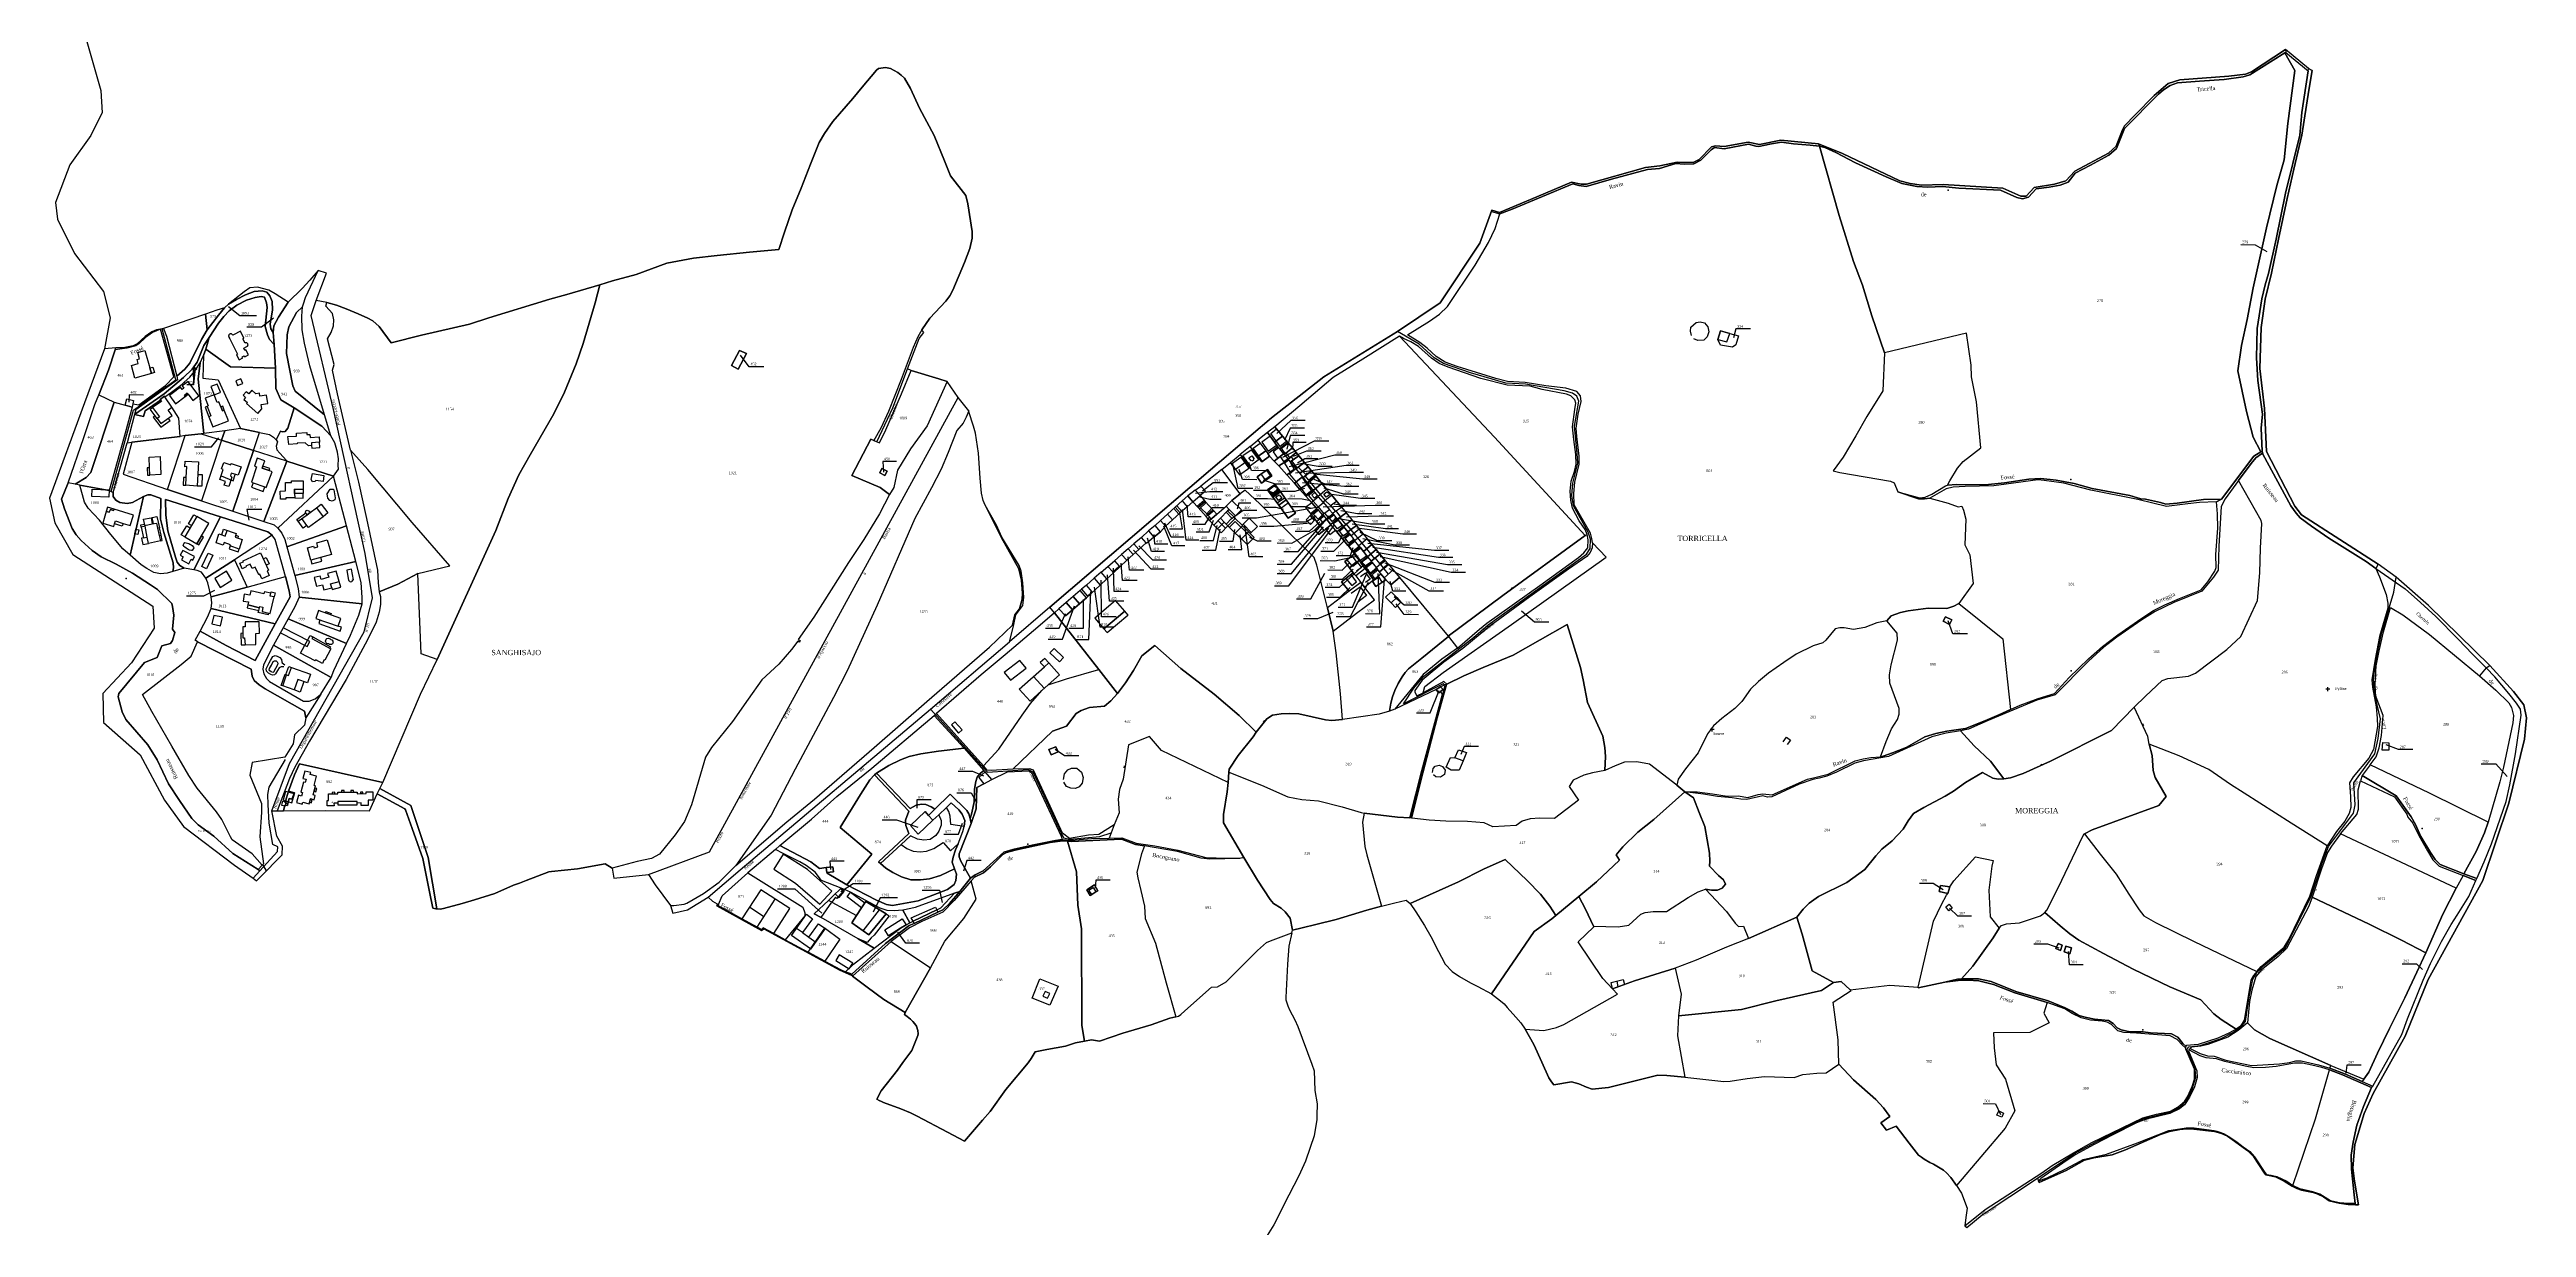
# Model space of a CAD drawing. Extents: x 1206804 to 1210977, y 6152742 to 6157901.
# Drawn here: x 1207331 to 1209206, y 6154320 to 6155212 of the extents above; entities that cross this region are included whole.
import ezdxf

# ---------------------------------------------------------------- set-up
doc = ezdxf.new("R2010")
doc.units = 0
doc.linetypes.add('CONTINU', pattern=[0])
doc.layers.get('0').update_dxf_attribs({"linetype": 'CONTINU'})
for name, color, linetype in [('1FLECHEFL', 7, 'CONTINU'), ('1LIEUDIT', 7, 'CONTINU'), ('1PARCELLE', 7, 'CONTINU'), ('1SECTION', 7, 'CONTINU'), ('1SUBDFISC', 7, 'CONTINU'), ('1SUBDSECT', 7, 'CONTINU'), ('1TRONFLUV', 7, 'CONTINU'), ('1TROUPARCELLE', 7, 'CONTINU'), ('1ZONCOMM', 7, 'CONTINU'), ('3BATIDUR', 7, 'CONTINU'), ('3BATILEGER', 7, 'CONTINU'), ('3CALVAIRE', 7, 'CONTINU'), ('3CALVAIRETEX', 7, 'CONTINU'), ('3CHEMIN', 7, 'CONTINU'), ('3CIME', 7, 'CONTINU'), ('3ENSIMMO', 7, 'CONTINU'), ('3FISCLINE', 7, 'CONTINUOUS'), ('3FLECHEPAR', 7, 'CONTINU'), ('3LIEUDITTEX', 7, 'CONTINU'), ('3MURNONMI', 7, 'CONTINU'), ('3PARCELLETEX', 7, 'CONTINU'), ('3PISCINE', 7, 'CONTINUOUS'), ('3PONT', 7, 'CONTINU'), ('3SENTIER', 7, 'CONTINU'), ('3SUBDFISCTEX', 7, 'CONTINU'), ('3TOPOLINE', 7, 'CONTINU'), ('3TRONFLUVTEX', 7, 'CONTINU'), ('3ZONCOMMTEX', 7, 'CONTINU')]:
    doc.layers.add(name, color=color, linetype=linetype)
doc.styles.get("Standard").update_dxf_attribs({"font": 'Times New Roman'})

# ---------------------------------------------------------------- blocks, each defined once
blk = doc.blocks.new('FLECHRU1')
blk.add_point((0, 0))
blk = doc.blocks.new('MURNOMI')
blk.add_line((-0.75, 0.5), (0.75, 0.5))
blk = doc.blocks.new('DETATOPO')
for points in [[(-1.5, 0), (1.5, 0)], [(0, -1.5), (0, 1.5)]]:
    blk.add_lwpolyline(points)

msp = doc.modelspace()

# ---------------------------------------------------------------- linework, layer by layer
at = {"layer": '1LIEUDIT'}
for points in [[(1208383.99, 6154729.49), (1208380.52, 6154727.48), (1208349.32, 6154712.7), (1208345.38, 6154711.06), (1208337.6, 6154708.76), (1208309.68, 6154704.75), (1208301.7, 6154704.15), (1208296.77, 6154704.56), (1208276.71, 6154709.06), (1208269.53, 6154709.48), (1208263.4, 6154709.21), (1208256.8, 6154708), (1208252.53, 6154705.23), (1208244.4, 6154695.14), (1208242.25, 6154691.65), (1208230.9, 6154677.49), (1208223.95, 6154667.26), (1208223.71, 6154665.07), (1208223.28, 6154657.16), (1208222.59, 6154650.19), (1208219.72, 6154632.81), (1208219.71, 6154626.6), (1208235.1, 6154600.45), (1208245.32, 6154583.25), (1208255.13, 6154568.47), (1208257.61, 6154565.58), (1208263.4, 6154561.96), (1208266.48, 6154559.25), (1208270.2, 6154554.52), (1208271.81, 6154545.27), (1208279.31, 6154547.21), (1208289.59, 6154549.58), (1208304.87, 6154553.36), (1208328.27, 6154560.44), (1208339.2, 6154563.57), (1208349.37, 6154566.12), (1208357.87, 6154568.07), (1208360.94, 6154565.63), (1208365.32, 6154559.35), (1208371.71, 6154548.93), (1208376.67, 6154540.64), (1208382.42, 6154529.17), (1208384.58, 6154524.92), (1208387.43, 6154519.73), (1208392.72, 6154514.06), (1208398.21, 6154510.32), (1208406.6, 6154505.51), (1208412.17, 6154502.67), (1208422.46, 6154497.14), (1208429.32, 6154491.84), (1208432.02, 6154489.5), (1208434.39, 6154486.9), (1208440.95, 6154479.51), (1208444.72, 6154475.12), (1208448.02, 6154470.49), (1208454.41, 6154458.82), (1208460.69, 6154445.47), (1208465.89, 6154433.69), (1208467.88, 6154430.61), (1208469.68, 6154428.16), (1208483.15, 6154430.58), (1208488.48, 6154428.93), (1208494.51, 6154426.58), (1208498.75, 6154425.09), (1208511.07, 6154426.34), (1208548.25, 6154435.63), (1208555.17, 6154435.28), (1208568.72, 6154433.98), (1208598.33, 6154430.78), (1208603.16, 6154431.15), (1208615.89, 6154433.01), (1208629.06, 6154434.6), (1208651.45, 6154433.76), (1208657.98, 6154436.12), (1208668.64, 6154437.1), (1208675.69, 6154437.33), (1208685.2, 6154443.9), (1208696.31, 6154432.16), (1208713.28, 6154417.07), (1208719.01, 6154410.76), (1208723.84, 6154404.39), (1208717.09, 6154399.52), (1208721.4, 6154394.03), (1208728.63, 6154397.1), (1208738.58, 6154384.01), (1208745.72, 6154374.98), (1208747.78, 6154373.54), (1208749.96, 6154372.04), (1208754.22, 6154369.57), (1208756.99, 6154368.11), (1208764.55, 6154363.76), (1208766.78, 6154361.57), (1208770.04, 6154358.04), (1208774.43, 6154352.16), (1208778.09, 6154346.37), (1208782.35, 6154334.99), (1208781.34, 6154327.79), (1208780.69, 6154321.48), (1208782.23, 6154320.28), (1208793.72, 6154329.84), (1208835.62, 6154357.62), (1208836.51, 6154355.53), (1208836.97, 6154354.23), (1208843.79, 6154357.42), (1208857.32, 6154363.35), (1208871.27, 6154371.2), (1208878.32, 6154373.03), (1208892.02, 6154375.36), (1208902.19, 6154379.08), (1208928.76, 6154390.64), (1208935.54, 6154392.94), (1208943.23, 6154394.55), (1208948.49, 6154394.96), (1208953.82, 6154394.75), (1208969.46, 6154392.95), (1208974.94, 6154391.51), (1208979.42, 6154389.31), (1208983.06, 6154386.85), (1208994, 6154378.78), (1208996.4, 6154376.71), (1208999.32, 6154373.82), (1209007.3, 6154361.28), (1209008.42, 6154360.06), (1209015.72, 6154358.56), (1209022.31, 6154355.42), (1209028.25, 6154351.54), (1209031.8, 6154349.82), (1209035.35, 6154348.58), (1209044.13, 6154346.68), (1209047.34, 6154345.65), (1209051.98, 6154343.39), (1209056.4, 6154340.37), (1209063.99, 6154338.69), (1209070.78, 6154337.8), (1209076.16, 6154337.5), (1209078.65, 6154337.52), (1209075.61, 6154355.45), (1209074.17, 6154365.51), (1209075.84, 6154383.21), (1209082.72, 6154406.6), (1209089.55, 6154421.72), (1209113.96, 6154465.11), (1209131.2, 6154507.91), (1209172.62, 6154582.86), (1209192.4, 6154641.61), (1209204.18, 6154689.92), (1209205.62, 6154706.04), (1209203.54, 6154715.98), (1209195.87, 6154726.11), (1209178.01, 6154745.6), (1209131.62, 6154791.03), (1209106.94, 6154812.55), (1209093.4, 6154822.3), (1209035.33, 6154859.81), (1209030.31, 6154866.31), (1209008.96, 6154907.77), (1209007.49, 6154940.34), (1209003.98, 6154970.65), (1209004.76, 6155001.64), (1209007.85, 6155022.99), (1209012.64, 6155042.66), (1209018.06, 6155068.5), (1209024.58, 6155099.15), (1209029.71, 6155121.55), (1209035.76, 6155147.25), (1209040.89, 6155181.13), (1209043.42, 6155196.08), (1209040.71, 6155197.71), (1209023.21, 6155212), (1208997.59, 6155195.08), (1208992.91, 6155193.23), (1208980.47, 6155191.72), (1208943.4, 6155189.04), (1208934.47, 6155186.15), (1208923.84, 6155177.2), (1208909.66, 6155162.45), (1208901.5, 6155154.12), (1208899.9, 6155151.32), (1208895.07, 6155138.85), (1208889.3, 6155133.48), (1208863.78, 6155120.02), (1208857.2, 6155112.63), (1208848.55, 6155109.99), (1208833.23, 6155107.54), (1208827.18, 6155101.1), (1208823.03, 6155100.86), (1208809.35, 6155106.99), (1208764.32, 6155109.79), (1208747.92, 6155109.38), (1208739.26, 6155110.61), (1208731.43, 6155112.52), (1208687.99, 6155133.33), (1208669.87, 6155140.5), (1208670.72, 6155138.74), (1208685.63, 6155086.39), (1208696.51, 6155051.47), (1208703.2, 6155033.66), (1208710.27, 6155010.48), (1208719.83, 6154982.49), (1208718.6, 6154953.74), (1208706.4, 6154934.3), (1208698.12, 6154919.67), (1208688.57, 6154903.3), (1208680.93, 6154893.1), (1208686.17, 6154891.75), (1208724.52, 6154885.21), (1208727.1, 6154884.06), (1208729.86, 6154877.06), (1208745.65, 6154871.97), (1208750.11, 6154871.84), (1208754.13, 6154872.3), (1208767.95, 6154868.7), (1208775.59, 6154865.76), (1208778.43, 6154866.4), (1208779.64, 6154863.37), (1208781.35, 6154856.38), (1208780.75, 6154836.98), (1208784.39, 6154829.45), (1208787.06, 6154807.65), (1208776.11, 6154792.74), (1208772.3, 6154790.52), (1208766.94, 6154788.96), (1208752.95, 6154789.08), (1208737.7, 6154787.12), (1208732, 6154785.84), (1208724.91, 6154783.34), (1208721.71, 6154779.61), (1208714.15, 6154777.93), (1208705.09, 6154774.4), (1208696.5, 6154772.87), (1208689.39, 6154774.29), (1208686.1, 6154774.24), (1208682.49, 6154773.37), (1208675.42, 6154764.97), (1208673.24, 6154762.97), (1208666, 6154760.54), (1208653.12, 6154754.17), (1208643.74, 6154748.07), (1208632.04, 6154739.83), (1208624.5, 6154733.53), (1208618.45, 6154727.88), (1208611.81, 6154718.5), (1208606.61, 6154713.27), (1208596.83, 6154705.59), (1208590.48, 6154699.91), (1208586.05, 6154693.87), (1208578.98, 6154679.53), (1208569.19, 6154667.46), (1208563.65, 6154659.65), (1208562.64, 6154655.02), (1208542.08, 6154671.13), (1208532.36, 6154672.79), (1208523.18, 6154672.42), (1208516.2, 6154669.66), (1208508.38, 6154666.12), (1208508.83, 6154676.72), (1208508.3, 6154683.64), (1208506.7, 6154692.14), (1208495.2, 6154717.8), (1208491.86, 6154734.73), (1208489.77, 6154744.25), (1208479.82, 6154776.66), (1208438.78, 6154753.63), (1208416.14, 6154744.3), (1208401.48, 6154737.92), (1208388.76, 6154731.65), (1208383.99, 6154729.49)], [(1208235.1, 6154600.45), (1208219.71, 6154626.6), (1208219.72, 6154632.81), (1208222.59, 6154650.19), (1208223.28, 6154657.16), (1208223.71, 6154665.07), (1208223.95, 6154667.26), (1208230.9, 6154677.49), (1208242.25, 6154691.65), (1208244.4, 6154695.14), (1208231.52, 6154707.95), (1208212.71, 6154723.97), (1208187.55, 6154743.47), (1208167.76, 6154760.94), (1208157.93, 6154753.09), (1208151.62, 6154741.81), (1208145.66, 6154732.54), (1208139.47, 6154724.53), (1208125.51, 6154742.71), (1208091.87, 6154785.49), (1208088.37, 6154789.85), (1208057.79, 6154763.69), (1208060.92, 6154775.54), (1208062.52, 6154784.06), (1208067.77, 6154791.2), (1208068.56, 6154797.06), (1208067.95, 6154808.35), (1208066.57, 6154817.09), (1208065.13, 6154821.28), (1208052.08, 6154842.97), (1208047.86, 6154851.84), (1208039.27, 6154867.13), (1208037.95, 6154870.54), (1208036.55, 6154876.26), (1208035.5, 6154887.58), (1208034.23, 6154906.33), (1208032.14, 6154921.49), (1208030.54, 6154926.89), (1208027.12, 6154937.84), (1208027.05, 6154938.36), (1208018.87, 6154948.7), (1208010.52, 6154960.58), (1208004.2, 6154962.6), (1207983.28, 6154968.92), (1207980.63, 6154970.38), (1207989.42, 6154993.31), (1207992.88, 6154997.83), (1207991.36, 6154999.87), (1207997.44, 6155008.64), (1208009.62, 6155021.56), (1208012.52, 6155025.52), (1208015.01, 6155029.85), (1208023.64, 6155050.73), (1208027.75, 6155061.43), (1208029.66, 6155069.19), (1208029.43, 6155074.21), (1208026.23, 6155095.19), (1208024.79, 6155101.55), (1208013.1, 6155116.4), (1208008.6, 6155127.83), (1208000.77, 6155146.79), (1207989.59, 6155167.64), (1207982.94, 6155182.61), (1207978.28, 6155190.25), (1207975.85, 6155192.61), (1207973.28, 6155194.71), (1207967.7, 6155197.61), (1207964, 6155198.48), (1207958.59, 6155197.51), (1207957.18, 6155196.31), (1207946.23, 6155183.41), (1207939.15, 6155175.03), (1207924.12, 6155157.45), (1207917.78, 6155148.53), (1207913.76, 6155141.69), (1207907.28, 6155125.2), (1207900.03, 6155107.12), (1207893.4, 6155090.64), (1207887.45, 6155073.74), (1207883.16, 6155060.7), (1207861.1, 6155058.64), (1207836.53, 6155056.02), (1207818.67, 6155054.06), (1207798.39, 6155050.29), (1207775.31, 6155041.69), (1207757.38, 6155036.87), (1207747.85, 6155033.93), (1207722.96, 6155026.55), (1207709.97, 6155022.92), (1207663.78, 6155008.86), (1207649.29, 6155004.2), (1207612.95, 6154995.64), (1207589.97, 6154989.94), (1207580.73, 6155002.42), (1207575.96, 6155006.62), (1207572.34, 6155008.65), (1207564.99, 6155012.02), (1207555.96, 6155015.67), (1207548.67, 6155018.42), (1207541.27, 6155020.6), (1207533.16, 6155022.07), (1207540.87, 6155042.67), (1207534.63, 6155044.73), (1207528.33, 6155037.39), (1207522.47, 6155031.15), (1207512.04, 6155020.68), (1207502.21, 6155027.15), (1207497.23, 6155029.91), (1207488.84, 6155032), (1207483.08, 6155031.72), (1207478.61, 6155028.53), (1207466.89, 6155019.3), (1207463.81, 6155016.58), (1207458.11, 6155014.59), (1207449.36, 6155011.6), (1207417.73, 6155000.77), (1207416.61, 6155000.53), (1207415.42, 6155000.18), (1207412.36, 6154999.84), (1207408.79, 6154998.26), (1207403.89, 6154994.71), (1207397.81, 6154989.27), (1207394.73, 6154987.67), (1207388.47, 6154986.43), (1207381.61, 6154986.18), (1207373.01, 6154985.32), (1207357.96, 6154944.63), (1207331.42, 6154872.44), (1207335.52, 6154853.79), (1207349.14, 6154829.61), (1207409.65, 6154790.69), (1207410.6, 6154773.89), (1207393.55, 6154747.64), (1207371.83, 6154724.6), (1207372.19, 6154702.59), (1207400.02, 6154677.95), (1207418.47, 6154643.68), (1207432.75, 6154623.78), (1207471.32, 6154594.64), (1207485.45, 6154584.7), (1207487.97, 6154582.67), (1207495.49, 6154590.2), (1207502.62, 6154597.67), (1207507.32, 6154602.29), (1207507.79, 6154608.95), (1207503.42, 6154616.54), (1207499.59, 6154635.7), (1207503.72, 6154635.78), (1207508.35, 6154635.79), (1207540.4, 6154635.82), (1207573.46, 6154635.58), (1207579.38, 6154648.44), (1207600.16, 6154637.09), (1207600.7, 6154636.41), (1207605.9, 6154622.23), (1207614, 6154599.72), (1207618.92, 6154574.36), (1207621.35, 6154562.02), (1207623.7, 6154561.47), (1207626.9, 6154561.34), (1207629.51, 6154561.82), (1207643.62, 6154565.59), (1207652.98, 6154568.21), (1207668.29, 6154573.22), (1207682.57, 6154579.35), (1207686.96, 6154581.01), (1207691.99, 6154582.92), (1207709.27, 6154589.39), (1207711.32, 6154589.82), (1207730.8, 6154591.76), (1207751.95, 6154595.49), (1207757.13, 6154592.28), (1207758.45, 6154584.71), (1207784.62, 6154587.56), (1207789.68, 6154579.64), (1207801.23, 6154564.06), (1207803.09, 6154558.34), (1207814.25, 6154560.83), (1207829.86, 6154570.33), (1207833.07, 6154567.22), (1207836.64, 6154565.35), (1207837.06, 6154565.11), (1207836.41, 6154563.83), (1207870.14, 6154545.1), (1207871.87, 6154546.48), (1207929.45, 6154515.11), (1207938.56, 6154511.15), (1207938.95, 6154510.46), (1207950, 6154502.18), (1207962.7, 6154492.83), (1207978.75, 6154483.07), (1207978.33, 6154481.51), (1207980.28, 6154480.1), (1207982.76, 6154477.94), (1207984.54, 6154476.26), (1207986.16, 6154474.5), (1207987.41, 6154472.7), (1207988.54, 6154469.31), (1207988.66, 6154466.89), (1207988.41, 6154465.51), (1207983.88, 6154454.15), (1207977.13, 6154445.06), (1207973.09, 6154439.44), (1207960.6, 6154423.85), (1207957.41, 6154417.39), (1207959.12, 6154416.41), (1207960.94, 6154415.56), (1207962.4, 6154414.87), (1207975.57, 6154410.1), (1207982.87, 6154407.03), (1207987.97, 6154404.52), (1208010.83, 6154392.35), (1208023.84, 6154385.73), (1208037.48, 6154401.49), (1208043.1, 6154408.04), (1208044.49, 6154409.97), (1208053.71, 6154423.06), (1208054.9, 6154424.63), (1208072.01, 6154444.83), (1208074.1, 6154448.19), (1208077.09, 6154453.34), (1208086.14, 6154454.93), (1208100.22, 6154457.58), (1208107.62, 6154460.06), (1208114.46, 6154461.38), (1208119.76, 6154462.4), (1208125.95, 6154461.27), (1208143.43, 6154467.36), (1208164.96, 6154473.64), (1208179.02, 6154478.68), (1208183.66, 6154479.78), (1208185.78, 6154480.28), (1208187.47, 6154481.54), (1208190.58, 6154484.29), (1208210.58, 6154502.29), (1208215.24, 6154502.46), (1208221.62, 6154506.31), (1208245.47, 6154530.06), (1208252.32, 6154535.95), (1208255.27, 6154537.3), (1208271.35, 6154543.28), (1208271.81, 6154545.27), (1208270.2, 6154554.52), (1208266.48, 6154559.25), (1208263.4, 6154561.96), (1208257.61, 6154565.58), (1208255.13, 6154568.47), (1208245.32, 6154583.25), (1208235.1, 6154600.45)], [(1208383.99, 6154729.49), (1208380.52, 6154727.48), (1208349.32, 6154712.7), (1208345.38, 6154711.06), (1208337.6, 6154708.76), (1208309.68, 6154704.75), (1208301.7, 6154704.15), (1208296.77, 6154704.56), (1208276.71, 6154709.06), (1208269.53, 6154709.48), (1208263.4, 6154709.21), (1208256.8, 6154708), (1208252.53, 6154705.23), (1208244.4, 6154695.14), (1208231.52, 6154707.95), (1208212.71, 6154723.97), (1208187.55, 6154743.47), (1208167.76, 6154760.94), (1208157.93, 6154753.09), (1208151.62, 6154741.81), (1208145.66, 6154732.54), (1208139.47, 6154724.53), (1208125.51, 6154742.71), (1208091.87, 6154785.49), (1208088.37, 6154789.85), (1208209.95, 6154893.83), (1208256.11, 6154933.28), (1208295.51, 6154964.25), (1208351.47, 6154998.44), (1208383.64, 6155020.26), (1208413.66, 6155065.39), (1208422.74, 6155090.33), (1208428.43, 6155088.54), (1208456.83, 6155100.4), (1208482.93, 6155111.49), (1208490.33, 6155110.12), (1208494.51, 6155109.95), (1208539.07, 6155122.65), (1208549.91, 6155123.99), (1208563.08, 6155126.84), (1208575.12, 6155126.51), (1208579.51, 6155128.79), (1208589.01, 6155138.43), (1208591.92, 6155139.21), (1208598.62, 6155138.5), (1208616.82, 6155141.79), (1208625.36, 6155140.17), (1208641.4, 6155143.42), (1208669.87, 6155140.5), (1208670.72, 6155138.74), (1208685.63, 6155086.39), (1208696.51, 6155051.47), (1208703.2, 6155033.66), (1208710.27, 6155010.48), (1208719.83, 6154982.49), (1208718.6, 6154953.74), (1208706.4, 6154934.3), (1208698.12, 6154919.67), (1208688.57, 6154903.3), (1208680.93, 6154893.1), (1208686.17, 6154891.75), (1208724.52, 6154885.21), (1208727.1, 6154884.06), (1208729.86, 6154877.06), (1208745.65, 6154871.97), (1208750.11, 6154871.84), (1208754.13, 6154872.3), (1208767.95, 6154868.7), (1208775.59, 6154865.76), (1208778.43, 6154866.4), (1208779.64, 6154863.37), (1208781.35, 6154856.38), (1208780.75, 6154836.98), (1208784.39, 6154829.45), (1208787.06, 6154807.65), (1208776.11, 6154792.74), (1208772.3, 6154790.52), (1208766.94, 6154788.96), (1208752.95, 6154789.08), (1208737.7, 6154787.12), (1208732, 6154785.84), (1208724.91, 6154783.34), (1208721.71, 6154779.61), (1208714.15, 6154777.93), (1208705.09, 6154774.4), (1208696.5, 6154772.87), (1208689.39, 6154774.29), (1208686.1, 6154774.24), (1208682.49, 6154773.37), (1208675.42, 6154764.97), (1208673.24, 6154762.97), (1208666, 6154760.54), (1208653.12, 6154754.17), (1208643.74, 6154748.07), (1208632.04, 6154739.83), (1208624.5, 6154733.53), (1208618.45, 6154727.88), (1208611.81, 6154718.5), (1208606.61, 6154713.27), (1208596.83, 6154705.59), (1208590.48, 6154699.91), (1208586.05, 6154693.87), (1208578.98, 6154679.53), (1208569.19, 6154667.46), (1208563.65, 6154659.65), (1208562.64, 6154655.02), (1208542.08, 6154671.13), (1208532.36, 6154672.79), (1208523.18, 6154672.42), (1208516.2, 6154669.66), (1208508.38, 6154666.12), (1208508.83, 6154676.72), (1208508.3, 6154683.64), (1208506.7, 6154692.14), (1208495.2, 6154717.8), (1208491.86, 6154734.73), (1208489.77, 6154744.25), (1208479.82, 6154776.66), (1208438.78, 6154753.63), (1208416.14, 6154744.3), (1208401.48, 6154737.92), (1208388.76, 6154731.65), (1208383.99, 6154729.49)]]:
    msp.add_lwpolyline(points, close=True, dxfattribs=at)
at = {"layer": '1PARCELLE'}
for points in [[(1207624.59, 6154561.44), (1207618.03, 6154600.38), (1207604.83, 6154639.79), (1207581.37, 6154652.49), (1207583.59, 6154657.02), (1207612.04, 6154723.96), (1207624.79, 6154750.31), (1207669.13, 6154847.79), (1207678.52, 6154872.11), (1207686.62, 6154890.12), (1207695.07, 6154905.27), (1207712.88, 6154936.33), (1207721.04, 6154952.59), (1207729.82, 6154974.09), (1207735.18, 6154989.47), (1207744.19, 6155020.23), (1207747.85, 6155033.93), (1207757.38, 6155036.87), (1207775.31, 6155041.69), (1207798.39, 6155050.29), (1207818.67, 6155054.06), (1207836.53, 6155056.02), (1207861.1, 6155058.64), (1207883.16, 6155060.7), (1207887.45, 6155073.74), (1207893.4, 6155090.64), (1207900.03, 6155107.12), (1207907.28, 6155125.2), (1207913.76, 6155141.69), (1207917.78, 6155148.53), (1207924.12, 6155157.45), (1207939.15, 6155175.03), (1207946.23, 6155183.41), (1207957.18, 6155196.31), (1207958.59, 6155197.51), (1207964, 6155198.48), (1207967.7, 6155197.61), (1207973.28, 6155194.71), (1207975.85, 6155192.61), (1207978.28, 6155190.25), (1207982.94, 6155182.61), (1207989.59, 6155167.64), (1208000.77, 6155146.79), (1208008.6, 6155127.83), (1208013.1, 6155116.4), (1208024.79, 6155101.55), (1208026.23, 6155095.19), (1208029.43, 6155074.21), (1208029.66, 6155069.19), (1208027.75, 6155061.43), (1208023.64, 6155050.73), (1208015.01, 6155029.85), (1208012.52, 6155025.52), (1208009.62, 6155021.56), (1207997.44, 6155008.64), (1207991.36, 6154999.87), (1207988.37, 6154994.45), (1207984.95, 6154986.33), (1207975.85, 6154962.13), (1207966.33, 6154938.01), (1207960.55, 6154925.37), (1207955.12, 6154916.1), (1207952.98, 6154917.06), (1207938.5, 6154889.64), (1207959.93, 6154880.48), (1207967.05, 6154875.13), (1207959.38, 6154860.49), (1207947.66, 6154841.04), (1207936.07, 6154823.7), (1207909.7, 6154782.35), (1207897.88, 6154765.49), (1207899.41, 6154764.55), (1207898.63, 6154763.41), (1207897.54, 6154764.06), (1207892.88, 6154757.74), (1207883.22, 6154746.65), (1207870.37, 6154734.77), (1207860.17, 6154720.2), (1207848.15, 6154703.35), (1207832.21, 6154683.57), (1207827.87, 6154676.36), (1207817.06, 6154640.2), (1207811.79, 6154627.57), (1207804.83, 6154617.49), (1207792.89, 6154602.83), (1207786.9, 6154599.67), (1207776.05, 6154597.25), (1207757.13, 6154592.28), (1207751.95, 6154595.49), (1207730.8, 6154591.76), (1207711.32, 6154589.82), (1207709.27, 6154589.39), (1207691.99, 6154582.92), (1207686.96, 6154581.01), (1207682.57, 6154579.35), (1207668.29, 6154573.22), (1207652.98, 6154568.21), (1207643.62, 6154565.59), (1207629.51, 6154561.82), (1207626.9, 6154561.34), (1207624.59, 6154561.44)], [(1208719.83, 6154982.49), (1208710.27, 6155010.48), (1208703.2, 6155033.66), (1208696.51, 6155051.47), (1208685.63, 6155086.39), (1208670.72, 6155138.74), (1208674.83, 6155137.73), (1208682.92, 6155133.98), (1208697.85, 6155126.16), (1208721.18, 6155115.55), (1208732.91, 6155110.67), (1208744.45, 6155108.28), (1208752.55, 6155107.75), (1208763.86, 6155108.26), (1208776.08, 6155107.15), (1208807.69, 6155105.49), (1208820.07, 6155099.97), (1208824.22, 6155098.97), (1208828.88, 6155100.21), (1208834.71, 6155106.47), (1208844.56, 6155107.68), (1208852.7, 6155109.33), (1208858.87, 6155111.67), (1208864.1, 6155118.48), (1208875.68, 6155124.4), (1208889.67, 6155132.07), (1208895.48, 6155136.96), (1208901.38, 6155152.22), (1208927.28, 6155178.22), (1208931.03, 6155181.58), (1208935.98, 6155184.84), (1208941.64, 6155186.71), (1208958.13, 6155188), (1208976.91, 6155189.4), (1208991.2, 6155191.37), (1208996.23, 6155192.88), (1209022.67, 6155209.46), (1209030.33, 6155196.1), (1209025.07, 6155156.06), (1209022.25, 6155128.6), (1209016.76, 6155109.16), (1209008.9, 6155077.03), (1208998.89, 6155031.72), (1208994.23, 6155007.55), (1208989.88, 6154987.89), (1208987.21, 6154968.85), (1208993.81, 6154937.86), (1208998.77, 6154918.56), (1209004.7, 6154907.41), (1208999.34, 6154904.23), (1208974.77, 6154871.74), (1208961.14, 6154871.42), (1208941.41, 6154868.64), (1208932.68, 6154867.74), (1208928.74, 6154869.11), (1208917.33, 6154871.54), (1208913.82, 6154871.89), (1208905.39, 6154874.39), (1208877.02, 6154879.65), (1208863.42, 6154883.58), (1208849.64, 6154886.06), (1208838.04, 6154887.32), (1208828.96, 6154886.78), (1208810.72, 6154883.94), (1208796.07, 6154882.46), (1208774.26, 6154882.68), (1208767.58, 6154882.28), (1208769.21, 6154885.53), (1208775.04, 6154895.01), (1208779.46, 6154900.09), (1208792.74, 6154910.57), (1208789.45, 6154945.26), (1208785.69, 6154964.25), (1208785.48, 6154973.11), (1208781.98, 6154997.21), (1208719.83, 6154982.49)], [(1209004.7, 6154907.41), (1208998.77, 6154918.56), (1208993.81, 6154937.86), (1208987.21, 6154968.85), (1208989.88, 6154987.89), (1208994.23, 6155007.55), (1208998.89, 6155031.72), (1209008.9, 6155077.03), (1209016.76, 6155109.16), (1209022.25, 6155128.6), (1209025.07, 6155156.06), (1209030.33, 6155196.1), (1209022.67, 6155209.46), (1209023.55, 6155209.84), (1209040.44, 6155195.94), (1209035.75, 6155164.35), (1209034.06, 6155147.27), (1209023.31, 6155103.16), (1209016.28, 6155068.47), (1209010.32, 6155042.45), (1209007.82, 6155033.88), (1209005.34, 6155023.25), (1209001.76, 6155000.88), (1209001.42, 6154978.57), (1209002.29, 6154961.48), (1209005.78, 6154936.08), (1209004.93, 6154925.39), (1209005.58, 6154908.05), (1209004.7, 6154907.41)], [(1208542.08, 6154671.13), (1208532.36, 6154672.79), (1208523.18, 6154672.42), (1208516.2, 6154669.66), (1208508.38, 6154666.12), (1208508.83, 6154676.72), (1208508.3, 6154683.64), (1208506.7, 6154692.14), (1208495.2, 6154717.8), (1208491.86, 6154734.73), (1208489.77, 6154744.25), (1208479.82, 6154776.66), (1208438.78, 6154753.63), (1208416.14, 6154744.3), (1208401.48, 6154737.92), (1208388.76, 6154731.65), (1208386.49, 6154733.52), (1208370.75, 6154725.06), (1208372.09, 6154729.87), (1208385.97, 6154740.34), (1208437.53, 6154776.71), (1208509.14, 6154827.74), (1208498.92, 6154838.66), (1208498.52, 6154841.91), (1208497.43, 6154845.92), (1208485.07, 6154867.2), (1208484.68, 6154875.87), (1208485.54, 6154884.53), (1208488.74, 6154898.06), (1208488.87, 6154904.19), (1208487.16, 6154919.06), (1208486.65, 6154925.39), (1208488.08, 6154936), (1208490.29, 6154945.52), (1208489.77, 6154949.91), (1208486.96, 6154953.15), (1208478.81, 6154955.72), (1208463.56, 6154957.32), (1208447.9, 6154960), (1208434.66, 6154960.59), (1208425.85, 6154962.91), (1208396.6, 6154972.12), (1208387.38, 6154975.2), (1208380.6, 6154979.6), (1208373.84, 6154985.86), (1208368.29, 6154990.25), (1208358.96, 6154996.06), (1208375.52, 6155006.45), (1208383.25, 6155011.6), (1208389.2, 6155017.49), (1208410.04, 6155048.8), (1208420.12, 6155065.89), (1208425.23, 6155076.63), (1208428.72, 6155087.49), (1208438.14, 6155091.27), (1208484.05, 6155110.31), (1208488.61, 6155109.11), (1208494.18, 6155108.38), (1208513.38, 6155113.8), (1208540.53, 6155121.08), (1208549.54, 6155121.97), (1208561.92, 6155125.69), (1208568.34, 6155125.14), (1208575.55, 6155125.45), (1208580.92, 6155128.28), (1208588.83, 6155136.1), (1208591.35, 6155137.93), (1208598.62, 6155136.71), (1208617.02, 6155140.34), (1208622.39, 6155138.91), (1208624.71, 6155138.63), (1208634.34, 6155140.63), (1208642.05, 6155141.87), (1208651.02, 6155140.62), (1208663.62, 6155139.54), (1208670.72, 6155138.74), (1208685.63, 6155086.39), (1208696.51, 6155051.47), (1208703.2, 6155033.66), (1208710.27, 6155010.48), (1208719.83, 6154982.49), (1208718.6, 6154953.74), (1208706.4, 6154934.3), (1208698.12, 6154919.67), (1208688.57, 6154903.3), (1208680.93, 6154893.1), (1208686.17, 6154891.75), (1208724.52, 6154885.21), (1208727.1, 6154884.06), (1208729.86, 6154877.06), (1208745.65, 6154871.97), (1208750.11, 6154871.84), (1208754.13, 6154872.3), (1208767.95, 6154868.7), (1208775.59, 6154865.76), (1208778.43, 6154866.4), (1208779.64, 6154863.37), (1208781.35, 6154856.38), (1208780.75, 6154836.98), (1208784.39, 6154829.45), (1208787.06, 6154807.65), (1208776.11, 6154792.74), (1208772.3, 6154790.52), (1208766.94, 6154788.96), (1208752.95, 6154789.08), (1208737.7, 6154787.12), (1208732, 6154785.84), (1208724.91, 6154783.34), (1208721.71, 6154779.61), (1208714.15, 6154777.93), (1208705.09, 6154774.4), (1208696.5, 6154772.87), (1208689.39, 6154774.29), (1208686.1, 6154774.24), (1208682.49, 6154773.37), (1208675.42, 6154764.97), (1208673.24, 6154762.97), (1208666, 6154760.54), (1208653.12, 6154754.17), (1208643.74, 6154748.07), (1208632.04, 6154739.83), (1208624.5, 6154733.53), (1208618.45, 6154727.88), (1208611.81, 6154718.5), (1208606.61, 6154713.27), (1208596.83, 6154705.59), (1208590.48, 6154699.91), (1208586.05, 6154693.87), (1208578.98, 6154679.53), (1208569.19, 6154667.46), (1208563.65, 6154659.65), (1208562.64, 6154655.02), (1208542.08, 6154671.13)], [(1207534.63, 6155044.73), (1207528.33, 6155037.39), (1207522.47, 6155031.15), (1207512.04, 6155020.68), (1207504.59, 6155009.3), (1207501.22, 6155002.83), (1207500.67, 6154997.74), (1207501.45, 6154988.78), (1207502.3, 6154970.8), (1207502.77, 6154955.45), (1207506.44, 6154946.91), (1207516.4, 6154940.86), (1207537.41, 6154926.89), (1207544.15, 6154919.59), (1207539.54, 6154935.53), (1207517.35, 6154953.49), (1207515.39, 6154957.38), (1207510.84, 6154981.84), (1207511.35, 6154995.94), (1207512.43, 6155002.06), (1207518.2, 6155012.81), (1207522.92, 6155017.22), (1207523.49, 6155019.6), (1207525.19, 6155024.24), (1207534.63, 6155044.73)], [(1207466.89, 6155019.3), (1207463.81, 6155016.58), (1207459.28, 6155010.99), (1207450.67, 6154999.69), (1207446.35, 6154992.56), (1207437.7, 6154974.57), (1207433.71, 6154970.12), (1207427.66, 6154964.74), (1207428.3, 6154961.88), (1207396.66, 6154939.27), (1207395.69, 6154935.64), (1207404.83, 6154942.03), (1207418.09, 6154951.39), (1207432.83, 6154963.73), (1207439.32, 6154969.9), (1207443.02, 6154975.25), (1207448.27, 6154987.85), (1207452.14, 6154994.1), (1207459.31, 6155004.91), (1207463.23, 6155009.78), (1207467.41, 6155014.17), (1207473.1, 6155018.35), (1207480.5, 6155022.17), (1207486.96, 6155024.39), (1207491.52, 6155025.05), (1207494.04, 6155024.41), (1207495.59, 6155020.25), (1207496, 6155016.7), (1207494.62, 6155002.35), (1207496.3, 6154996.05), (1207497.96, 6154992.44), (1207501.45, 6154988.78), (1207500.67, 6154997.74), (1207498.89, 6155000.52), (1207498.38, 6155003.98), (1207500.02, 6155014.82), (1207499.85, 6155021.15), (1207498.07, 6155025.46), (1207495.89, 6155028.33), (1207492.26, 6155029.31), (1207486.23, 6155028.73), (1207479.82, 6155026.28), (1207472.82, 6155022.72), (1207466.89, 6155019.3)], [(1207502.3, 6154970.8), (1207501.45, 6154988.78), (1207497.96, 6154992.44), (1207496.3, 6154996.05), (1207494.62, 6155002.35), (1207496, 6155016.7), (1207495.59, 6155020.25), (1207494.04, 6155024.41), (1207491.52, 6155025.05), (1207486.96, 6155024.39), (1207480.5, 6155022.17), (1207473.1, 6155018.35), (1207467.41, 6155014.17), (1207463.23, 6155009.78), (1207459.31, 6155004.91), (1207452.14, 6154994.1), (1207449.8, 6154985.28), (1207468.34, 6154971.78), (1207502.3, 6154970.8)], [(1207512.04, 6155020.68), (1207502.21, 6155027.15), (1207497.23, 6155029.91), (1207488.84, 6155032), (1207483.08, 6155031.72), (1207478.61, 6155028.53), (1207466.89, 6155019.3), (1207472.82, 6155022.72), (1207479.82, 6155026.28), (1207486.23, 6155028.73), (1207492.26, 6155029.31), (1207495.89, 6155028.33), (1207498.07, 6155025.46), (1207499.85, 6155021.15), (1207500.02, 6155014.82), (1207498.38, 6155003.98), (1207498.89, 6155000.52), (1207500.67, 6154997.74), (1207501.22, 6155002.83), (1207504.59, 6155009.3), (1207512.04, 6155020.68)], [(1207541.27, 6155020.6), (1207548.67, 6155018.42), (1207555.96, 6155015.67), (1207564.99, 6155012.02), (1207572.34, 6155008.65), (1207575.96, 6155006.62), (1207580.73, 6155002.42), (1207589.97, 6154989.94), (1207612.95, 6154995.64), (1207649.29, 6155004.2), (1207663.78, 6155008.86), (1207709.97, 6155022.92), (1207722.96, 6155026.55), (1207747.85, 6155033.93), (1207744.19, 6155020.23), (1207735.18, 6154989.47), (1207729.82, 6154974.09), (1207721.04, 6154952.59), (1207712.88, 6154936.33), (1207695.07, 6154905.27), (1207686.62, 6154890.12), (1207678.52, 6154872.11), (1207669.13, 6154847.79), (1207624.79, 6154750.31), (1207612.67, 6154754.52), (1207610.18, 6154815.35), (1207634.2, 6154821.08), (1207605.69, 6154854.06), (1207572.15, 6154894.11), (1207559.12, 6154908.62), (1207549.38, 6154951.29), (1207545.59, 6154969.2), (1207546.71, 6154973.47), (1207541.86, 6154992.91), (1207544.54, 6154997.82), (1207546.38, 6155002.76), (1207546.63, 6155007.48), (1207545.45, 6155012.15), (1207540.49, 6155017.74), (1207541.27, 6155020.6)], [(1207449.36, 6155011.6), (1207417.73, 6155000.77), (1207419.99, 6154994.93), (1207427.66, 6154964.74), (1207433.71, 6154970.12), (1207437.7, 6154974.57), (1207446.35, 6154992.56), (1207450.67, 6154999.69), (1207449.36, 6155011.6)], [(1207463.81, 6155016.58), (1207458.11, 6155014.59), (1207449.36, 6155011.6), (1207450.67, 6154999.69), (1207459.28, 6155010.99), (1207463.81, 6155016.58)], [(1207522.92, 6155017.22), (1207518.2, 6155012.81), (1207512.43, 6155002.06), (1207511.35, 6154995.94), (1207510.84, 6154981.84), (1207515.39, 6154957.38), (1207517.35, 6154953.49), (1207539.54, 6154935.53), (1207528.35, 6154972.53), (1207524.36, 6154989.63), (1207522.69, 6154999.76), (1207522.32, 6155010.21), (1207522.92, 6155017.22)], [(1207368.82, 6154950.72), (1207380.41, 6154945.01), (1207388.53, 6154942.72), (1207389.86, 6154947.56), (1207395.07, 6154946.43), (1207394.47, 6154943.88), (1207399.08, 6154943.07), (1207419.12, 6154957.58), (1207425.46, 6154964.2), (1207415.42, 6155000.18), (1207409.29, 6154997.71), (1207403.95, 6154994.04), (1207398.9, 6154989.22), (1207396.83, 6154987.81), (1207389.95, 6154985.92), (1207381.17, 6154984.64), (1207375.93, 6154969.35), (1207368.82, 6154950.72)], [(1207452.14, 6154994.1), (1207448.27, 6154987.85), (1207443.02, 6154975.25), (1207439.32, 6154969.9), (1207432.83, 6154963.73), (1207418.09, 6154951.39), (1207404.83, 6154942.03), (1207395.69, 6154935.64), (1207402.58, 6154934.28), (1207403.8, 6154938.48), (1207415.43, 6154946.47), (1207415.05, 6154947), (1207418.29, 6154949.48), (1207418.62, 6154949.01), (1207423.58, 6154952.65), (1207431.79, 6154958.65), (1207433.38, 6154960.09), (1207437.67, 6154963.96), (1207441.2, 6154968.29), (1207445.39, 6154974.73), (1207448.02, 6154980.47), (1207449.8, 6154985.28), (1207452.14, 6154994.1)], [(1207516.4, 6154940.86), (1207506.44, 6154946.91), (1207502.77, 6154955.45), (1207502.3, 6154970.8), (1207468.34, 6154971.78), (1207449.8, 6154985.28), (1207448.02, 6154980.47), (1207447.52, 6154963.31), (1207459.02, 6154961.84), (1207475.79, 6154924.99), (1207490.33, 6154922.12), (1207497.93, 6154920.45), (1207500.85, 6154918.6), (1207502.99, 6154916.62), (1207506.15, 6154923.18), (1207507.53, 6154922.64), (1207509.74, 6154922.89), (1207511.67, 6154925.32), (1207516.4, 6154940.86)], [(1208297.77, 6154879.16), (1208301.66, 6154874.58), (1208308.94, 6154865.66), (1208312.5, 6154861.21), (1208316.76, 6154855.97), (1208320.23, 6154851.71), (1208322.39, 6154849.01), (1208325.3, 6154845.49), (1208328.48, 6154841.63), (1208331.92, 6154837.24), (1208335.19, 6154833.5), (1208338.1, 6154829.95), (1208341.91, 6154825.4), (1208344.5, 6154822.41), (1208348.01, 6154818.19), (1208352.86, 6154812.43), (1208389.75, 6154767.98), (1208431.03, 6154798.74), (1208493.32, 6154843.99), (1208424.68, 6154918.5), (1208352.86, 6154995.11), (1208325.26, 6154977.59), (1208302.81, 6154963.64), (1208277.53, 6154942.25), (1208258.46, 6154926.42), (1208264.41, 6154919.36), (1208268.42, 6154914.63), (1208272, 6154910.41), (1208274.66, 6154907.05), (1208276.76, 6154904.54), (1208281.03, 6154899.44), (1208283.78, 6154896.09), (1208286.31, 6154893.05), (1208289.55, 6154889.19), (1208294.22, 6154883.55), (1208297.77, 6154879.16)], [(1208493.32, 6154843.99), (1208494.99, 6154844.84), (1208493.31, 6154848.57), (1208488.96, 6154855.31), (1208483.85, 6154864.76), (1208482.53, 6154870.82), (1208482.04, 6154877.58), (1208482.66, 6154885.15), (1208485.31, 6154892.66), (1208486.46, 6154898.22), (1208486.28, 6154905.43), (1208484.68, 6154916.81), (1208483.81, 6154926.48), (1208485.6, 6154939.4), (1208486.19, 6154944.33), (1208485.5, 6154946.73), (1208482.6, 6154949.81), (1208479.19, 6154951.14), (1208460.93, 6154954.54), (1208451.86, 6154957.08), (1208434.35, 6154957.92), (1208414.37, 6154963.01), (1208389.63, 6154971.55), (1208383, 6154974.42), (1208377.09, 6154978.38), (1208367.16, 6154987.17), (1208361.43, 6154990.67), (1208355.79, 6154993.2), (1208352.86, 6154995.11), (1208424.68, 6154918.5), (1208493.32, 6154843.99)], [(1208593.83, 6154992.45), (1208595.8, 6154999.01), (1208602.87, 6154997.07), (1208609.34, 6154995.2), (1208607.38, 6154988.46), (1208604.83, 6154986.7), (1208595.76, 6154988.23), (1208593.83, 6154992.45)], [(1208719.83, 6154982.49), (1208718.6, 6154953.74), (1208706.4, 6154934.3), (1208698.12, 6154919.67), (1208688.57, 6154903.3), (1208680.93, 6154893.1), (1208686.17, 6154891.75), (1208724.52, 6154885.21), (1208727.1, 6154884.06), (1208729.86, 6154877.06), (1208746.29, 6154872.58), (1208750.68, 6154873.06), (1208755.63, 6154875.31), (1208766.02, 6154881.69), (1208767.58, 6154882.28), (1208769.21, 6154885.53), (1208775.04, 6154895.01), (1208779.46, 6154900.09), (1208792.74, 6154910.57), (1208789.45, 6154945.26), (1208785.69, 6154964.25), (1208785.48, 6154973.11), (1208781.98, 6154997.21), (1208719.83, 6154982.49)], [(1207418.62, 6154949.01), (1207423.58, 6154952.65), (1207431.79, 6154958.65), (1207433.38, 6154960.09), (1207437.67, 6154963.96), (1207441.2, 6154968.29), (1207445.39, 6154974.73), (1207443.98, 6154962.52), (1207448.19, 6154921.34), (1207446.04, 6154921.12), (1207434.09, 6154919.74), (1207430.21, 6154919.08), (1207429.19, 6154932.99), (1207424.01, 6154941.22), (1207418.62, 6154949.01)], [(1207445.39, 6154974.73), (1207448.02, 6154980.47), (1207447.52, 6154963.31), (1207459.02, 6154961.84), (1207475.79, 6154924.99), (1207463.94, 6154923.45), (1207448.19, 6154921.34), (1207443.98, 6154962.52), (1207445.39, 6154974.73)], [(1207858.84, 6154981.81), (1207853.49, 6154984.24), (1207847.49, 6154972.71), (1207852.45, 6154970.1), (1207858.84, 6154981.81)], [(1207959.93, 6154880.48), (1207938.5, 6154889.64), (1207952.98, 6154917.06), (1207955.12, 6154916.1), (1207959.37, 6154914.24), (1207964.19, 6154924.05), (1207976.08, 6154951.44), (1207983.28, 6154968.92), (1208004.2, 6154962.6), (1208010.52, 6154960.58), (1207995.43, 6154927.04), (1207982.91, 6154909.79), (1207973.16, 6154893.57), (1207970.28, 6154880.38), (1207967.05, 6154875.13), (1207959.93, 6154880.48)], [(1207368.82, 6154950.72), (1207380.41, 6154945.01), (1207362.65, 6154891.71), (1207359.24, 6154887.97), (1207350.77, 6154883), (1207345.41, 6154884.1), (1207357.38, 6154918.23), (1207365.78, 6154943.16), (1207368.82, 6154950.72)], [(1207390.07, 6154914.38), (1207393.62, 6154914.78), (1207430.21, 6154919.08), (1207429.19, 6154932.99), (1207424.01, 6154941.22), (1207418.62, 6154949.01), (1207418.29, 6154949.48), (1207415.05, 6154947), (1207415.43, 6154946.47), (1207403.8, 6154938.48), (1207402.58, 6154934.28), (1207395.69, 6154935.64), (1207390.07, 6154914.38)], [(1207380.41, 6154945.01), (1207388.53, 6154942.72), (1207393.84, 6154941.27), (1207388.55, 6154921.53), (1207376.66, 6154878.05), (1207354.37, 6154882.25), (1207350.77, 6154883), (1207359.24, 6154887.97), (1207362.65, 6154891.71), (1207380.41, 6154945.01)], [(1207388.53, 6154942.72), (1207389.86, 6154947.56), (1207395.07, 6154946.43), (1207394.47, 6154943.88), (1207393.84, 6154941.27), (1207388.53, 6154942.72)], [(1207544.15, 6154919.59), (1207537.41, 6154926.89), (1207516.4, 6154940.86), (1207511.67, 6154925.32), (1207509.74, 6154922.89), (1207507.53, 6154922.64), (1207506.15, 6154923.18), (1207502.99, 6154916.62), (1207503.85, 6154915.03), (1207502.87, 6154911.75), (1207503.34, 6154909.07), (1207505.66, 6154906.46), (1207510.81, 6154900.99), (1207511.01, 6154900.29), (1207546.35, 6154888.99), (1207549.96, 6154894.28), (1207549.77, 6154897.16), (1207549.99, 6154902.24), (1207549.39, 6154907.1), (1207547.31, 6154914.32), (1207544.15, 6154919.59)], [(1208039.27, 6154867.13), (1208037.95, 6154870.54), (1208036.55, 6154876.26), (1208035.5, 6154887.58), (1208034.23, 6154906.33), (1208032.14, 6154921.49), (1208030.54, 6154926.89), (1208027.12, 6154937.84), (1208027.05, 6154938.36), (1208025.06, 6154933.6), (1208022.66, 6154929.21), (1208017.99, 6154923.53), (1208011.48, 6154906.92), (1208005.97, 6154894.27), (1207998.78, 6154880.09), (1207986.27, 6154856.98), (1207957.54, 6154791.46), (1207935.04, 6154741.64), (1207924.55, 6154721.56), (1207895.67, 6154667.28), (1207877.46, 6154632.35), (1207850.75, 6154594.42), (1207889.41, 6154627.31), (1207910.32, 6154644.64), (1207955.47, 6154683.55), (1207995.22, 6154718.51), (1208042.58, 6154759.51), (1208060.11, 6154776.14), (1208061.91, 6154784.03), (1208065.43, 6154788.68), (1208067.45, 6154795.94), (1208067.67, 6154800.47), (1208066.77, 6154810.26), (1208064.83, 6154819), (1208051.76, 6154842.31), (1208039.27, 6154867.13)], [(1207443.49, 6154763.69), (1207441.61, 6154764.87), (1207445.39, 6154771.69), (1207465.18, 6154760.87), (1207486.99, 6154749.55), (1207502.19, 6154777.34), (1207513.37, 6154797.59), (1207512.83, 6154802.11), (1207510.08, 6154813.06), (1207502.17, 6154840.99), (1207499.96, 6154844.48), (1207496.57, 6154846.93), (1207460.82, 6154858.14), (1207419.27, 6154871.36), (1207419.42, 6154859.4), (1207421.04, 6154847.65), (1207426.61, 6154827.7), (1207428.02, 6154823.99), (1207429.98, 6154821.48), (1207433.23, 6154819.29), (1207424.71, 6154816.98), (1207425.12, 6154819.55), (1207424.9, 6154823.32), (1207418.01, 6154846.39), (1207415.39, 6154856.39), (1207415.7, 6154872.24), (1207408.03, 6154875.02), (1207405.79, 6154874.98), (1207402.46, 6154873.74), (1207394.29, 6154869.15), (1207390.04, 6154868.29), (1207384.69, 6154869.21), (1207381.65, 6154870.84), (1207379.67, 6154873.65), (1207379.67, 6154876.63), (1207390.07, 6154914.38), (1207393.62, 6154914.78), (1207387.07, 6154890.56), (1207420.75, 6154878.87), (1207446.4, 6154870.37), (1207470.22, 6154862.42), (1207493.6, 6154854.79), (1207501.5, 6154852.11), (1207504.18, 6154849.58), (1207507.12, 6154845.78), (1207509.36, 6154840.99), (1207510.95, 6154835.56), (1207517, 6154813.82), (1207519.59, 6154804.06), (1207520.32, 6154797.4), (1207517.08, 6154790.14), (1207512.04, 6154781.06), (1207500.8, 6154761.02), (1207493.44, 6154746.18), (1207492.87, 6154742.81), (1207493.59, 6154739.38), (1207495.5, 6154735.8), (1207497.96, 6154733.63), (1207523.51, 6154718.72), (1207527.87, 6154718.72), (1207532.38, 6154720.47), (1207536.73, 6154723.89), (1207525.46, 6154706.17), (1207524.38, 6154711.13), (1207494.62, 6154727.92), (1207490.03, 6154730.95), (1207486.32, 6154734.47), (1207484.71, 6154737.54), (1207483.98, 6154742.93), (1207443.49, 6154763.69)], [(1207393.62, 6154914.78), (1207387.07, 6154890.56), (1207420.75, 6154878.87), (1207434.09, 6154919.74), (1207430.21, 6154919.08), (1207393.62, 6154914.78)], [(1207446.4, 6154870.37), (1207420.75, 6154878.87), (1207434.09, 6154919.74), (1207446.04, 6154921.12), (1207461.53, 6154916.16), (1207446.4, 6154870.37)], [(1207448.19, 6154921.34), (1207446.04, 6154921.12), (1207461.53, 6154916.16), (1207463.94, 6154923.45), (1207448.19, 6154921.34)], [(1207446.4, 6154870.37), (1207470.22, 6154862.42), (1207485.7, 6154908.4), (1207461.53, 6154916.16), (1207446.4, 6154870.37)], [(1207475.79, 6154924.99), (1207463.94, 6154923.45), (1207461.53, 6154916.16), (1207485.7, 6154908.4), (1207490.33, 6154922.12), (1207475.79, 6154924.99)], [(1207502.99, 6154916.62), (1207503.85, 6154915.03), (1207502.87, 6154911.75), (1207503.34, 6154909.07), (1207505.66, 6154906.46), (1207510.81, 6154900.99), (1207511.01, 6154900.29), (1207485.7, 6154908.4), (1207490.33, 6154922.12), (1207497.93, 6154920.45), (1207500.85, 6154918.6), (1207502.99, 6154916.62)], [(1208239.08, 6154896.42), (1208247.01, 6154902.17), (1208245.78, 6154903.85), (1208239.95, 6154911.53), (1208232.42, 6154905.31), (1208236.58, 6154899.73), (1208239.08, 6154896.42)], [(1208245.78, 6154903.85), (1208239.95, 6154911.53), (1208245.8, 6154916.4), (1208251.76, 6154908.09), (1208245.78, 6154903.85)], [(1208251.76, 6154908.09), (1208253.18, 6154906.09), (1208260.51, 6154911.61), (1208258.21, 6154914.78), (1208252.89, 6154922.2), (1208245.8, 6154916.4), (1208251.76, 6154908.09)], [(1208264.41, 6154919.36), (1208258.46, 6154926.42), (1208252.89, 6154922.2), (1208258.21, 6154914.78), (1208264.41, 6154919.36)], [(1208254.48, 6154904.13), (1208253.18, 6154906.09), (1208260.51, 6154911.61), (1208262, 6154909.74), (1208265.19, 6154905.84), (1208258.02, 6154900.41), (1208254.48, 6154904.13)], [(1208268.42, 6154914.63), (1208264.41, 6154919.36), (1208258.21, 6154914.78), (1208260.51, 6154911.61), (1208262, 6154909.74), (1208268.42, 6154914.63)], [(1208272, 6154910.41), (1208268.42, 6154914.63), (1208262, 6154909.74), (1208265.19, 6154905.84), (1208265.53, 6154905.46), (1208272, 6154910.41)], [(1208274.66, 6154907.05), (1208272, 6154910.41), (1208265.53, 6154905.46), (1208268.6, 6154901.83), (1208274.66, 6154907.05)], [(1207470.22, 6154862.42), (1207493.6, 6154854.79), (1207511.01, 6154900.29), (1207485.7, 6154908.4), (1207470.22, 6154862.42)], [(1207493.6, 6154854.79), (1207501.5, 6154852.11), (1207504.18, 6154849.58), (1207546.35, 6154888.99), (1207511.01, 6154900.29), (1207493.6, 6154854.79)], [(1207580.95, 6154801.48), (1207594.86, 6154807.35), (1207610.18, 6154815.35), (1207634.2, 6154821.08), (1207605.69, 6154854.06), (1207572.15, 6154894.11), (1207559.12, 6154908.62), (1207565.2, 6154884.52), (1207571.33, 6154857.06), (1207579.49, 6154817.86), (1207580.07, 6154808.37), (1207580.95, 6154801.48)], [(1207965.25, 6154892.8), (1207961.31, 6154894.71), (1207959.57, 6154891.54), (1207963.46, 6154889.64), (1207965.25, 6154892.8)], [(1208218.4, 6154893.98), (1208202.58, 6154881.57), (1208206.07, 6154877.66), (1208201.98, 6154874.31), (1208205.81, 6154869.96), (1208211.99, 6154863.18), (1208214.64, 6154860.16), (1208221.71, 6154866.25), (1208226.08, 6154870.58), (1208232.29, 6154875.72), (1208218.4, 6154893.98)], [(1208290.27, 6154821.59), (1208288.37, 6154827.45), (1208279.24, 6154836.66), (1208269.38, 6154846.04), (1208247.09, 6154868.12), (1208236.02, 6154878.4), (1208232.29, 6154875.72), (1208218.4, 6154893.98), (1208225.06, 6154899.46), (1208228.79, 6154894.14), (1208231.75, 6154889.94), (1208239.61, 6154895.68), (1208239.08, 6154896.42), (1208247.01, 6154902.17), (1208248.76, 6154899.87), (1208254.48, 6154904.13), (1208258.02, 6154900.41), (1208261.5, 6154896.78), (1208267.64, 6154890.02), (1208273.34, 6154883.76), (1208277.31, 6154879.27), (1208281.99, 6154873.84), (1208286.33, 6154869.16), (1208286.5, 6154868.93), (1208281.81, 6154865.32), (1208286.08, 6154859.9), (1208282.37, 6154855.87), (1208285.65, 6154852.5), (1208289.1, 6154856.11), (1208290.18, 6154854.73), (1208292.39, 6154851.91), (1208288.78, 6154848.49), (1208291.83, 6154844.91), (1208295.61, 6154847.82), (1208296.91, 6154848.93), (1208300.28, 6154844.76), (1208304.54, 6154848.05), (1208305.56, 6154846.9), (1208309.74, 6154841.68), (1208313.68, 6154836.54), (1208317.75, 6154831.23), (1208318.7, 6154830.02), (1208311.43, 6154824.35), (1208315.05, 6154819.61), (1208317.92, 6154815.97), (1208309.12, 6154809.09), (1208314.89, 6154802.07), (1208298.31, 6154789.3), (1208290.27, 6154821.59)], [(1208232.42, 6154905.31), (1208236.58, 6154899.73), (1208228.79, 6154894.14), (1208225.06, 6154899.46), (1208232.42, 6154905.31)], [(1208239.08, 6154896.42), (1208236.58, 6154899.73), (1208228.79, 6154894.14), (1208231.75, 6154889.94), (1208239.61, 6154895.68), (1208239.08, 6154896.42)], [(1208256.26, 6154889.3), (1208252.98, 6154893.98), (1208245.18, 6154888.42), (1208248.56, 6154883.79), (1208256.26, 6154889.3)], [(1208247.01, 6154902.17), (1208245.78, 6154903.85), (1208251.76, 6154908.09), (1208253.18, 6154906.09), (1208254.48, 6154904.13), (1208248.76, 6154899.87), (1208247.01, 6154902.17)], [(1208261.5, 6154896.78), (1208258.02, 6154900.41), (1208265.19, 6154905.84), (1208265.53, 6154905.46), (1208268.6, 6154901.83), (1208268.8, 6154901.49), (1208261.5, 6154896.78)], [(1208267.64, 6154890.02), (1208261.5, 6154896.78), (1208268.8, 6154901.49), (1208270.24, 6154899.83), (1208274.54, 6154894.55), (1208267.64, 6154890.02)], [(1208273.34, 6154883.76), (1208267.64, 6154890.02), (1208274.54, 6154894.55), (1208277.52, 6154891), (1208279.45, 6154888.56), (1208273.34, 6154883.76)], [(1208276.76, 6154904.54), (1208274.66, 6154907.05), (1208268.6, 6154901.83), (1208268.8, 6154901.49), (1208270.24, 6154899.83), (1208276.76, 6154904.54)], [(1208281.03, 6154899.44), (1208276.76, 6154904.54), (1208270.24, 6154899.83), (1208274.54, 6154894.55), (1208281.03, 6154899.44)], [(1208283.78, 6154896.09), (1208281.03, 6154899.44), (1208274.54, 6154894.55), (1208277.52, 6154891), (1208283.78, 6154896.09)], [(1208286.31, 6154893.05), (1208283.78, 6154896.09), (1208277.52, 6154891), (1208279.45, 6154888.56), (1208279.88, 6154888.12), (1208286.31, 6154893.05)], [(1208289.55, 6154889.19), (1208286.31, 6154893.05), (1208279.88, 6154888.12), (1208282.98, 6154884.06), (1208289.55, 6154889.19)], [(1208908.89, 6154714.04), (1208917.36, 6154722.56), (1208929.86, 6154734.42), (1208934.19, 6154735.92), (1208950.02, 6154737.74), (1208955.27, 6154739.91), (1208978.99, 6154757.8), (1208989.48, 6154767.67), (1209002.07, 6154794.83), (1209003.89, 6154815.75), (1209004.42, 6154834.45), (1209005.47, 6154853.15), (1209004.98, 6154855.42), (1208987.64, 6154885.76), (1208997.21, 6154898.66), (1209000.82, 6154902.8), (1209005.13, 6154905.86), (1209006.08, 6154905.73), (1209027.26, 6154866.47), (1209031.27, 6154861.05), (1209034.36, 6154857.58), (1209042.86, 6154851.18), (1209056.04, 6154842.17), (1209084.4, 6154824.35), (1209091.65, 6154819.18), (1209094.35, 6154812.93), (1209099.45, 6154799.34), (1209100.68, 6154792.86), (1209100.7, 6154789.1), (1209094.48, 6154767.54), (1209091.12, 6154750.44), (1209088.65, 6154734.86), (1209089.03, 6154729.38), (1209091.83, 6154714.31), (1209092.57, 6154705.88), (1209093.02, 6154699.41), (1209089.89, 6154682.2), (1209086.28, 6154675.65), (1209074.6, 6154661.31), (1209071.64, 6154656.78), (1209072.48, 6154646.5), (1209072.83, 6154638.2), (1209071.43, 6154633.65), (1209068.26, 6154627.95), (1209061.79, 6154619.97), (1209054.89, 6154609.19), (1209027.46, 6154626.3), (1208992.1, 6154649.15), (1208981.6, 6154655.54), (1208965.22, 6154666.87), (1208942.78, 6154677.34), (1208920.19, 6154686.23), (1208919.22, 6154691.93), (1208908.89, 6154714.04)], [(1207350.77, 6154883), (1207345.41, 6154884.1), (1207340.54, 6154871.7), (1207342.67, 6154864.25), (1207348.57, 6154849.46), (1207351.62, 6154844.53), (1207355.26, 6154840.39), (1207363.8, 6154832.83), (1207370.53, 6154827.99), (1207381.93, 6154822.36), (1207394.23, 6154815.51), (1207407.8, 6154806.88), (1207413.07, 6154803.12), (1207423.88, 6154792.72), (1207424.55, 6154790.29), (1207425.38, 6154783.87), (1207424.47, 6154773.12), (1207426.35, 6154770.61), (1207424.57, 6154764.62), (1207422.84, 6154762.45), (1207416.46, 6154760.7), (1207412.74, 6154751.65), (1207403.32, 6154747.89), (1207383.82, 6154724.63), (1207383.23, 6154721.92), (1207386.33, 6154710.51), (1207389.03, 6154704.87), (1207405.89, 6154685.69), (1207412.86, 6154674.17), (1207421.33, 6154656.06), (1207429.69, 6154643.56), (1207439.14, 6154630), (1207443.89, 6154625.12), (1207455.64, 6154616.47), (1207470.02, 6154603.38), (1207489.26, 6154591.38), (1207492.32, 6154594.44), (1207484.69, 6154603.2), (1207469.53, 6154613.81), (1207468.42, 6154615.9), (1207461.91, 6154629.1), (1207457.65, 6154634.95), (1207443.18, 6154652.95), (1207436.74, 6154662.46), (1207423.84, 6154684.52), (1207408.92, 6154710.97), (1207401.84, 6154723.71), (1207431.06, 6154746.53), (1207438.67, 6154752.74), (1207443.49, 6154763.69), (1207441.61, 6154764.87), (1207445.39, 6154771.69), (1207450.87, 6154782.29), (1207453.71, 6154788.94), (1207454.27, 6154793.02), (1207453.68, 6154797.58), (1207451.31, 6154808.26), (1207449.61, 6154811.86), (1207446.33, 6154816.39), (1207443.24, 6154817.61), (1207440.55, 6154818.09), (1207433.23, 6154819.29), (1207424.71, 6154816.98), (1207420.35, 6154815.69), (1207415.35, 6154815.16), (1207410.41, 6154816.22), (1207404.92, 6154819.06), (1207400.75, 6154821.98), (1207392.32, 6154829.14), (1207386.77, 6154834.07), (1207377.68, 6154844.99), (1207369.1, 6154855.72), (1207360.58, 6154864.72), (1207357.81, 6154869.38), (1207354.37, 6154882.25), (1207350.77, 6154883)], [(1207392.32, 6154829.14), (1207386.77, 6154834.07), (1207377.68, 6154844.99), (1207369.1, 6154855.72), (1207360.58, 6154864.72), (1207357.81, 6154869.38), (1207354.37, 6154882.25), (1207376.66, 6154878.05), (1207379.67, 6154876.63), (1207379.67, 6154873.65), (1207381.65, 6154870.84), (1207384.69, 6154869.21), (1207390.04, 6154868.29), (1207394.29, 6154869.15), (1207402.46, 6154873.74), (1207392.32, 6154829.14)], [(1207424.71, 6154816.98), (1207420.35, 6154815.69), (1207415.35, 6154815.16), (1207410.41, 6154816.22), (1207404.92, 6154819.06), (1207400.75, 6154821.98), (1207392.32, 6154829.14), (1207402.46, 6154873.74), (1207405.79, 6154874.98), (1207408.03, 6154875.02), (1207415.7, 6154872.24), (1207415.39, 6154856.39), (1207418.01, 6154846.39), (1207424.9, 6154823.32), (1207425.12, 6154819.55), (1207424.71, 6154816.98)], [(1207504.18, 6154849.58), (1207507.12, 6154845.78), (1207509.36, 6154840.99), (1207510.95, 6154835.56), (1207556.06, 6154851.39), (1207546.35, 6154888.99), (1207504.18, 6154849.58)], [(1208091.87, 6154785.49), (1208125.51, 6154742.71), (1208139.47, 6154724.53), (1208145.66, 6154732.54), (1208151.62, 6154741.81), (1208157.93, 6154753.09), (1208167.76, 6154760.94), (1208187.55, 6154743.47), (1208212.71, 6154723.97), (1208231.52, 6154707.95), (1208244.4, 6154695.14), (1208252.53, 6154705.23), (1208256.8, 6154708), (1208263.4, 6154709.21), (1208269.53, 6154709.48), (1208276.71, 6154709.06), (1208296.77, 6154704.56), (1208301.7, 6154704.15), (1208309.68, 6154704.75), (1208308.32, 6154724.17), (1208304.89, 6154755.39), (1208302.82, 6154771.57), (1208298.31, 6154789.3), (1208290.27, 6154821.59), (1208288.37, 6154827.45), (1208279.24, 6154836.66), (1208269.38, 6154846.04), (1208247.09, 6154868.12), (1208236.02, 6154878.4), (1208232.29, 6154875.72), (1208226.08, 6154870.58), (1208233.3, 6154863.49), (1208227.72, 6154857.94), (1208228.64, 6154857.05), (1208233.78, 6154851.88), (1208239.19, 6154857.2), (1208245.43, 6154850.89), (1208239.95, 6154845.69), (1208242.9, 6154842.63), (1208237.53, 6154837.38), (1208233.27, 6154841.47), (1208228.58, 6154845.94), (1208223.06, 6154851.4), (1208217.87, 6154846.25), (1208215.07, 6154849.04), (1208212.28, 6154851.96), (1208209.24, 6154855.37), (1208206.56, 6154858.52), (1208200.57, 6154865.27), (1208196.62, 6154869.72), (1208192.19, 6154865.83), (1208187.02, 6154861.28), (1208181.03, 6154855.99), (1208175.81, 6154851.06), (1208171.98, 6154846.93), (1208167.02, 6154842.78), (1208161.51, 6154838.08), (1208161.16, 6154838.47), (1208155.59, 6154833.6), (1208151.42, 6154829.79), (1208146.55, 6154825.37), (1208141.19, 6154820.34), (1208136.46, 6154815.88), (1208131.55, 6154811.19), (1208126.39, 6154806.43), (1208116.05, 6154796.98), (1208110.72, 6154792.33), (1208105.54, 6154787.89), (1208100.08, 6154783.26), (1208095.23, 6154788.67), (1208091.87, 6154785.49)], [(1208196.62, 6154869.72), (1208192.63, 6154874.11), (1208188.39, 6154870.26), (1208192.19, 6154865.83), (1208196.62, 6154869.72)], [(1208201.98, 6154874.31), (1208198.22, 6154878.49), (1208192.63, 6154874.11), (1208196.62, 6154869.72), (1208201.98, 6154874.31)], [(1208201.98, 6154874.31), (1208205.81, 6154869.96), (1208200.57, 6154865.27), (1208196.62, 6154869.72), (1208201.98, 6154874.31)], [(1208202.58, 6154881.57), (1208206.07, 6154877.66), (1208201.98, 6154874.31), (1208198.22, 6154878.49), (1208202.58, 6154881.57)], [(1208262.28, 6154877.98), (1208260.42, 6154880.41), (1208260.01, 6154880.96), (1208258.59, 6154882.81), (1208252.99, 6154878.7), (1208256.59, 6154873.88), (1208262.28, 6154877.98)], [(1208262.28, 6154877.98), (1208256.59, 6154873.88), (1208261.46, 6154867.11), (1208267.15, 6154871.06), (1208262.28, 6154877.98)], [(1208277.31, 6154879.27), (1208273.34, 6154883.76), (1208279.45, 6154888.56), (1208279.88, 6154888.12), (1208282.98, 6154884.06), (1208283.52, 6154883.3), (1208277.31, 6154879.27)], [(1208281.99, 6154873.84), (1208277.31, 6154879.27), (1208283.52, 6154883.3), (1208287.55, 6154878.25), (1208281.99, 6154873.84)], [(1208291.24, 6154873.81), (1208291.55, 6154873.4), (1208286.33, 6154869.16), (1208281.99, 6154873.84), (1208287.55, 6154878.25), (1208288.76, 6154876.64), (1208288.8, 6154876.6), (1208290.87, 6154874.18), (1208291.24, 6154873.81)], [(1208294.22, 6154883.55), (1208289.55, 6154889.19), (1208282.98, 6154884.06), (1208283.52, 6154883.3), (1208287.55, 6154878.25), (1208294.22, 6154883.55)], [(1208295.1, 6154869.35), (1208291.55, 6154873.4), (1208286.33, 6154869.16), (1208286.5, 6154868.93), (1208290.08, 6154864.73), (1208295.33, 6154869.01), (1208295.1, 6154869.35)], [(1208291.24, 6154873.81), (1208297.77, 6154879.16), (1208294.22, 6154883.55), (1208287.55, 6154878.25), (1208288.76, 6154876.64), (1208288.8, 6154876.6), (1208290.87, 6154874.18), (1208291.24, 6154873.81)], [(1208291.24, 6154873.81), (1208297.77, 6154879.16), (1208301.66, 6154874.58), (1208295.1, 6154869.35), (1208291.55, 6154873.4), (1208291.24, 6154873.81)], [(1208301.66, 6154874.58), (1208295.1, 6154869.35), (1208295.33, 6154869.01), (1208299.9, 6154863.65), (1208302.19, 6154861.06), (1208308.94, 6154865.66), (1208301.66, 6154874.58)], [(1208754.13, 6154872.3), (1208767.95, 6154868.7), (1208775.59, 6154865.76), (1208778.43, 6154866.4), (1208779.64, 6154863.37), (1208781.35, 6154856.38), (1208780.75, 6154836.98), (1208784.39, 6154829.45), (1208787.06, 6154807.65), (1208776.11, 6154792.74), (1208809.36, 6154765.85), (1208815.24, 6154712.41), (1208822.64, 6154715.73), (1208836.07, 6154720.65), (1208848.48, 6154724.57), (1208859.6, 6154736.61), (1208874.35, 6154750.84), (1208884.73, 6154760.08), (1208896.51, 6154768.88), (1208914.48, 6154781.62), (1208923.29, 6154787.27), (1208931.89, 6154791.73), (1208943.17, 6154796.48), (1208959.48, 6154802.95), (1208964.63, 6154809.13), (1208969.9, 6154817.15), (1208970.89, 6154819.94), (1208970.7, 6154829.63), (1208972, 6154849.7), (1208971.88, 6154860.54), (1208971.15, 6154869.58), (1208958.28, 6154869), (1208949.36, 6154868.06), (1208933.25, 6154866.1), (1208911.63, 6154871.48), (1208876.08, 6154878.53), (1208855.57, 6154883.61), (1208840.76, 6154885.82), (1208835.83, 6154886.13), (1208811.92, 6154882.95), (1208802.71, 6154881.6), (1208780.95, 6154881.27), (1208771.76, 6154880.61), (1208766.45, 6154879.32), (1208754.13, 6154872.3)], [(1208777.38, 6154696.18), (1208787.75, 6154684.88), (1208800.11, 6154673.31), (1208810.1, 6154659.81), (1208815.32, 6154660.7), (1208824.81, 6154663.98), (1208845.5, 6154673.16), (1208891.53, 6154696.4), (1208908.89, 6154714.04), (1208917.36, 6154722.56), (1208929.86, 6154734.42), (1208934.19, 6154735.92), (1208950.02, 6154737.74), (1208955.27, 6154739.91), (1208978.99, 6154757.8), (1208989.48, 6154767.67), (1209002.07, 6154794.83), (1209003.89, 6154815.75), (1209004.42, 6154834.45), (1209005.47, 6154853.15), (1209004.98, 6154855.42), (1208987.64, 6154885.76), (1208977.67, 6154871.87), (1208974.55, 6154866.04), (1208972.85, 6154836.04), (1208972.24, 6154817.78), (1208968.69, 6154812.51), (1208960.09, 6154801.86), (1208938.83, 6154793.48), (1208924.66, 6154786.67), (1208914.46, 6154780.28), (1208895.62, 6154767.11), (1208885.92, 6154759.57), (1208874.13, 6154749.03), (1208848.93, 6154723.58), (1208835.26, 6154719.47), (1208824.71, 6154715.17), (1208798.31, 6154704.09), (1208783.47, 6154697.55), (1208777.38, 6154696.18)], [(1207440.55, 6154818.09), (1207433.23, 6154819.29), (1207429.98, 6154821.48), (1207428.02, 6154823.99), (1207426.61, 6154827.7), (1207421.04, 6154847.65), (1207419.42, 6154859.4), (1207419.27, 6154871.36), (1207460.82, 6154858.14), (1207440.55, 6154818.09)], [(1207449.61, 6154811.86), (1207446.33, 6154816.39), (1207443.24, 6154817.61), (1207440.55, 6154818.09), (1207460.82, 6154858.14), (1207496.57, 6154846.93), (1207499.96, 6154844.48), (1207471.47, 6154825.78), (1207449.61, 6154811.86)], [(1208172.04, 6154855.45), (1208175.81, 6154851.06), (1208171.98, 6154846.93), (1208167.91, 6154851.68), (1208172.04, 6154855.45)], [(1208181.03, 6154855.99), (1208177.23, 6154860.28), (1208172.04, 6154855.45), (1208175.81, 6154851.06), (1208181.03, 6154855.99)], [(1208187.02, 6154861.28), (1208183.19, 6154865.59), (1208177.23, 6154860.28), (1208181.03, 6154855.99), (1208187.02, 6154861.28)], [(1208188.39, 6154870.26), (1208192.19, 6154865.83), (1208187.02, 6154861.28), (1208183.19, 6154865.59), (1208188.39, 6154870.26)], [(1208205.81, 6154869.96), (1208211.99, 6154863.18), (1208206.56, 6154858.52), (1208200.57, 6154865.27), (1208205.81, 6154869.96)], [(1208211.99, 6154863.18), (1208214.64, 6154860.16), (1208209.24, 6154855.37), (1208206.56, 6154858.52), (1208211.99, 6154863.18)], [(1208214.64, 6154860.16), (1208221.71, 6154866.25), (1208223.98, 6154863.86), (1208222.83, 6154862.81), (1208217.39, 6154857.29), (1208212.28, 6154851.96), (1208209.24, 6154855.37), (1208214.64, 6154860.16)], [(1208217.39, 6154857.29), (1208212.28, 6154851.96), (1208215.07, 6154849.04), (1208220.33, 6154854.18), (1208217.39, 6154857.29)], [(1208223.06, 6154851.4), (1208220.33, 6154854.18), (1208215.07, 6154849.04), (1208217.87, 6154846.25), (1208223.06, 6154851.4)], [(1208222.83, 6154862.81), (1208217.39, 6154857.29), (1208220.33, 6154854.18), (1208223.06, 6154851.4), (1208228.64, 6154857.05), (1208227.72, 6154857.94), (1208222.83, 6154862.81)], [(1208221.71, 6154866.25), (1208226.08, 6154870.58), (1208233.3, 6154863.49), (1208227.72, 6154857.94), (1208222.83, 6154862.81), (1208223.98, 6154863.86), (1208221.71, 6154866.25)], [(1208228.64, 6154857.05), (1208223.06, 6154851.4), (1208228.58, 6154845.94), (1208234.18, 6154851.41), (1208233.78, 6154851.88), (1208228.64, 6154857.05)], [(1208239.95, 6154845.69), (1208245.43, 6154850.89), (1208239.19, 6154857.2), (1208233.78, 6154851.88), (1208234.18, 6154851.41), (1208238.69, 6154846.93), (1208239.95, 6154845.69)], [(1208267.15, 6154871.06), (1208261.46, 6154867.11), (1208268.58, 6154857.14), (1208274.31, 6154860.95), (1208267.15, 6154871.06)], [(1208290.78, 6154863.88), (1208290.08, 6154864.73), (1208286.5, 6154868.93), (1208281.81, 6154865.32), (1208286.08, 6154859.9), (1208290.78, 6154863.88)], [(1208286.08, 6154859.9), (1208289.1, 6154856.11), (1208285.65, 6154852.5), (1208282.37, 6154855.87), (1208286.08, 6154859.9)], [(1208294.74, 6154859.85), (1208291.04, 6154864.08), (1208290.78, 6154863.88), (1208286.08, 6154859.9), (1208289.1, 6154856.11), (1208290.18, 6154854.73), (1208295.27, 6154859.19), (1208294.74, 6154859.85)], [(1208299.9, 6154863.65), (1208294.74, 6154859.85), (1208291.04, 6154864.08), (1208290.78, 6154863.88), (1208290.08, 6154864.73), (1208295.33, 6154869.01), (1208299.9, 6154863.65)], [(1208290.18, 6154854.73), (1208295.27, 6154859.19), (1208297.38, 6154856.65), (1208292.39, 6154851.91), (1208290.18, 6154854.73)], [(1208297.38, 6154856.65), (1208292.39, 6154851.91), (1208295.61, 6154847.82), (1208296.91, 6154848.93), (1208301.11, 6154852.15), (1208300.73, 6154852.62), (1208297.79, 6154856.18), (1208297.38, 6154856.65)], [(1208299.9, 6154863.65), (1208294.74, 6154859.85), (1208295.27, 6154859.19), (1208297.38, 6154856.65), (1208297.79, 6154856.18), (1208303.12, 6154859.99), (1208302.19, 6154861.06), (1208299.9, 6154863.65)], [(1208303.12, 6154859.99), (1208297.79, 6154856.18), (1208300.73, 6154852.62), (1208306.07, 6154856.59), (1208303.12, 6154859.99)], [(1208306.07, 6154856.59), (1208310.57, 6154850.93), (1208305.56, 6154846.9), (1208304.54, 6154848.05), (1208301.11, 6154852.15), (1208300.73, 6154852.62), (1208306.07, 6154856.59)], [(1208302.19, 6154861.06), (1208308.94, 6154865.66), (1208312.5, 6154861.21), (1208306.07, 6154856.59), (1208303.12, 6154859.99), (1208302.19, 6154861.06)], [(1208306.07, 6154856.59), (1208312.5, 6154861.21), (1208316.76, 6154855.97), (1208310.57, 6154850.93), (1208306.07, 6154856.59)], [(1208310.57, 6154850.93), (1208316.76, 6154855.97), (1208320.23, 6154851.71), (1208313.89, 6154846.77), (1208310.57, 6154850.93)], [(1207510.08, 6154813.06), (1207502.17, 6154840.99), (1207499.96, 6154844.48), (1207471.47, 6154825.78), (1207480.85, 6154804.93), (1207510.08, 6154813.06)], [(1207510.95, 6154835.56), (1207517, 6154813.82), (1207563.18, 6154824.54), (1207556.06, 6154851.39), (1207510.95, 6154835.56)], [(1208151.96, 6154837.78), (1208155.59, 6154833.6), (1208151.42, 6154829.79), (1208147.69, 6154834.02), (1208151.96, 6154837.78)], [(1208161.16, 6154838.47), (1208157.65, 6154842.68), (1208151.96, 6154837.78), (1208155.59, 6154833.6), (1208161.16, 6154838.47)], [(1208161.16, 6154838.47), (1208157.65, 6154842.68), (1208163.07, 6154847.53), (1208167.02, 6154842.78), (1208161.51, 6154838.08), (1208161.16, 6154838.47)], [(1208163.07, 6154847.53), (1208167.02, 6154842.78), (1208171.98, 6154846.93), (1208167.91, 6154851.68), (1208163.07, 6154847.53)], [(1208228.58, 6154845.94), (1208233.27, 6154841.47), (1208238.69, 6154846.93), (1208234.18, 6154851.41), (1208228.58, 6154845.94)], [(1208239.95, 6154845.69), (1208242.9, 6154842.63), (1208237.53, 6154837.38), (1208233.27, 6154841.47), (1208238.69, 6154846.93), (1208239.95, 6154845.69)], [(1208292.39, 6154851.91), (1208295.61, 6154847.82), (1208291.83, 6154844.91), (1208288.78, 6154848.49), (1208292.39, 6154851.91)], [(1208304.54, 6154848.05), (1208301.11, 6154852.15), (1208296.91, 6154848.93), (1208300.28, 6154844.76), (1208304.54, 6154848.05)], [(1208310.57, 6154850.93), (1208313.89, 6154846.77), (1208314.85, 6154845.54), (1208309.74, 6154841.68), (1208305.56, 6154846.9), (1208310.57, 6154850.93)], [(1208314.85, 6154845.54), (1208316.19, 6154843.9), (1208318.93, 6154840.45), (1208313.68, 6154836.54), (1208309.74, 6154841.68), (1208314.85, 6154845.54)], [(1208318.93, 6154840.45), (1208313.68, 6154836.54), (1208317.75, 6154831.23), (1208323.01, 6154835.16), (1208322.03, 6154836.41), (1208318.93, 6154840.45)], [(1208313.89, 6154846.77), (1208320.23, 6154851.71), (1208322.39, 6154849.01), (1208316.19, 6154843.9), (1208314.85, 6154845.54), (1208313.89, 6154846.77)], [(1208316.19, 6154843.9), (1208318.93, 6154840.45), (1208325.3, 6154845.49), (1208322.39, 6154849.01), (1208316.19, 6154843.9)], [(1208318.93, 6154840.45), (1208325.3, 6154845.49), (1208328.48, 6154841.63), (1208322.03, 6154836.41), (1208318.93, 6154840.45)], [(1208322.03, 6154836.41), (1208323.01, 6154835.16), (1208325.57, 6154832.11), (1208331.92, 6154837.24), (1208328.48, 6154841.63), (1208322.03, 6154836.41)], [(1208335.19, 6154833.5), (1208331.92, 6154837.24), (1208325.57, 6154832.11), (1208328.78, 6154828.06), (1208335.19, 6154833.5)], [(1208370.75, 6154725.06), (1208372.09, 6154729.87), (1208385.97, 6154740.34), (1208437.53, 6154776.71), (1208509.14, 6154827.74), (1208498.92, 6154838.66), (1208498.6, 6154834.82), (1208497.12, 6154831.13), (1208494.63, 6154828.28), (1208480.66, 6154818.74), (1208451.43, 6154797.75), (1208421.14, 6154775.53), (1208400.92, 6154758.69), (1208386.32, 6154748.13), (1208370.16, 6154734.59), (1208364.42, 6154726.74), (1208364.4, 6154725.58), (1208366, 6154722.62), (1208370.75, 6154725.06)], [(1208493.32, 6154843.99), (1208431.03, 6154798.74), (1208389.75, 6154767.98), (1208390.08, 6154767.56), (1208396.82, 6154758.91), (1208413.33, 6154773.27), (1208419.02, 6154777.85), (1208459.01, 6154806.35), (1208488.35, 6154827.54), (1208492.36, 6154831), (1208495.37, 6154834.81), (1208495.74, 6154840.75), (1208494.99, 6154844.84), (1208493.32, 6154843.99)], [(1207453.68, 6154797.58), (1207451.31, 6154808.26), (1207449.61, 6154811.86), (1207471.47, 6154825.78), (1207480.85, 6154804.93), (1207453.68, 6154797.58)], [(1207517, 6154813.82), (1207519.59, 6154804.06), (1207520.32, 6154797.4), (1207568.01, 6154792.38), (1207568.08, 6154797.13), (1207567.13, 6154808.58), (1207563.18, 6154824.54), (1207517, 6154813.82)], [(1208131.55, 6154811.19), (1208127.19, 6154816.29), (1208132.13, 6154820.74), (1208135.91, 6154816.5), (1208136.46, 6154815.88), (1208131.55, 6154811.19)], [(1208137.12, 6154824.85), (1208140.7, 6154820.88), (1208141.19, 6154820.34), (1208136.46, 6154815.88), (1208135.91, 6154816.5), (1208132.13, 6154820.74), (1208137.12, 6154824.85)], [(1208146.55, 6154825.37), (1208142.64, 6154829.74), (1208137.12, 6154824.85), (1208140.7, 6154820.88), (1208141.19, 6154820.34), (1208146.55, 6154825.37)], [(1208151.42, 6154829.79), (1208147.69, 6154834.02), (1208142.64, 6154829.74), (1208146.55, 6154825.37), (1208151.42, 6154829.79)], [(1208315.05, 6154819.61), (1208311.43, 6154824.35), (1208318.7, 6154830.02), (1208322.28, 6154825.23), (1208315.05, 6154819.61)], [(1208317.92, 6154815.97), (1208315.05, 6154819.61), (1208322.28, 6154825.23), (1208323.32, 6154823.94), (1208326.53, 6154819.72), (1208326.96, 6154819.2), (1208319.85, 6154813.52), (1208317.92, 6154815.97)], [(1208323.01, 6154835.16), (1208317.75, 6154831.23), (1208318.7, 6154830.02), (1208322.28, 6154825.23), (1208323.32, 6154823.94), (1208328.78, 6154828.06), (1208325.57, 6154832.11), (1208323.01, 6154835.16)], [(1208333.26, 6154810.67), (1208330.49, 6154814.47), (1208326.96, 6154819.2), (1208319.85, 6154813.52), (1208323.64, 6154808.56), (1208326.39, 6154805.1), (1208332.29, 6154809.91), (1208333.26, 6154810.67)], [(1208326.53, 6154819.72), (1208323.32, 6154823.94), (1208328.78, 6154828.06), (1208331.47, 6154824.57), (1208332.1, 6154823.76), (1208326.53, 6154819.72)], [(1208336, 6154818.77), (1208330.49, 6154814.47), (1208326.96, 6154819.2), (1208326.53, 6154819.72), (1208332.1, 6154823.76), (1208335.16, 6154819.93), (1208336, 6154818.77)], [(1208338.1, 6154829.95), (1208335.19, 6154833.5), (1208328.78, 6154828.06), (1208331.47, 6154824.57), (1208338.1, 6154829.95)], [(1208333.26, 6154810.67), (1208338.81, 6154815.13), (1208337.67, 6154816.68), (1208336, 6154818.77), (1208330.49, 6154814.47), (1208333.26, 6154810.67)], [(1208341.91, 6154825.4), (1208338.1, 6154829.95), (1208331.47, 6154824.57), (1208332.1, 6154823.76), (1208335.16, 6154819.93), (1208341.91, 6154825.4)], [(1208337.67, 6154816.68), (1208336, 6154818.77), (1208335.16, 6154819.93), (1208341.91, 6154825.4), (1208344.5, 6154822.41), (1208337.67, 6154816.68)], [(1208338.81, 6154815.13), (1208337.67, 6154816.68), (1208344.5, 6154822.41), (1208348.01, 6154818.19), (1208341.24, 6154812.03), (1208338.81, 6154815.13)], [(1208342.67, 6154810.56), (1208341.24, 6154812.03), (1208348.01, 6154818.19), (1208352.86, 6154812.43), (1208346.27, 6154806.75), (1208342.67, 6154810.56)], [(1207453.71, 6154788.94), (1207454.27, 6154793.02), (1207453.68, 6154797.58), (1207480.85, 6154804.93), (1207510.08, 6154813.06), (1207512.83, 6154802.11), (1207513.37, 6154797.59), (1207502.19, 6154777.34), (1207453.71, 6154788.94)], [(1207508.35, 6154635.79), (1207509.48, 6154639.9), (1207511.54, 6154639.81), (1207511.8, 6154641.12), (1207509.6, 6154641.79), (1207510.73, 6154645.48), (1207512.31, 6154650.64), (1207516.74, 6154662.9), (1207520.62, 6154671.26), (1207583.59, 6154657.02), (1207612.04, 6154723.96), (1207624.79, 6154750.31), (1207612.67, 6154754.52), (1207610.18, 6154815.35), (1207594.86, 6154807.35), (1207580.95, 6154801.48), (1207581.94, 6154798.02), (1207581.93, 6154791.99), (1207580.83, 6154786.15), (1207578.59, 6154778.47), (1207572.05, 6154765.23), (1207555.75, 6154735.12), (1207528.14, 6154688.41), (1207516.96, 6154668.86), (1207512.87, 6154660.26), (1207503.72, 6154635.78), (1207508.35, 6154635.79)], [(1208110.72, 6154792.33), (1208105.86, 6154797.91), (1208100.7, 6154793.44), (1208105.54, 6154787.89), (1208110.72, 6154792.33)], [(1208116.05, 6154796.98), (1208111.28, 6154802.5), (1208105.86, 6154797.91), (1208110.72, 6154792.33), (1208116.05, 6154796.98)], [(1208121.88, 6154811.75), (1208126.39, 6154806.43), (1208116.05, 6154796.98), (1208111.28, 6154802.5), (1208112.31, 6154803.43), (1208116.79, 6154798.27), (1208120.34, 6154801.58), (1208115.93, 6154806.61), (1208121.88, 6154811.75)], [(1208112.31, 6154803.43), (1208116.79, 6154798.27), (1208120.34, 6154801.58), (1208115.93, 6154806.61), (1208112.31, 6154803.43)], [(1208131.55, 6154811.19), (1208127.19, 6154816.29), (1208121.88, 6154811.75), (1208126.39, 6154806.43), (1208131.55, 6154811.19)], [(1208298.31, 6154789.3), (1208302.82, 6154771.57), (1208320.36, 6154785.3), (1208333.93, 6154795.51), (1208326.39, 6154805.1), (1208323.64, 6154808.56), (1208314.89, 6154802.07), (1208298.31, 6154789.3)], [(1208308.32, 6154724.17), (1208304.89, 6154755.39), (1208302.82, 6154771.57), (1208320.36, 6154785.3), (1208333.93, 6154795.51), (1208326.39, 6154805.1), (1208332.29, 6154809.91), (1208335.08, 6154805.57), (1208342.67, 6154810.56), (1208346.27, 6154806.75), (1208352.86, 6154812.43), (1208389.75, 6154767.98), (1208390.08, 6154767.56), (1208369.75, 6154751.13), (1208359.7, 6154743.16), (1208357.29, 6154740.49), (1208354.87, 6154737.19), (1208352, 6154732.1), (1208349.34, 6154726.82), (1208347.51, 6154721.92), (1208346.43, 6154717.09), (1208345.38, 6154711.06), (1208337.6, 6154708.76), (1208309.68, 6154704.75), (1208308.32, 6154724.17)], [(1208314.89, 6154802.07), (1208309.12, 6154809.09), (1208317.92, 6154815.97), (1208319.85, 6154813.52), (1208323.64, 6154808.56), (1208314.89, 6154802.07)], [(1208333.26, 6154810.67), (1208338.81, 6154815.13), (1208341.24, 6154812.03), (1208342.67, 6154810.56), (1208335.08, 6154805.57), (1208332.29, 6154809.91), (1208333.26, 6154810.67)], [(1208350.77, 6154797.11), (1208346.53, 6154793.06), (1208342.22, 6154797.43), (1208346.59, 6154801.52), (1208350.77, 6154797.11)], [(1207445.39, 6154771.69), (1207450.87, 6154782.29), (1207453.71, 6154788.94), (1207502.19, 6154777.34), (1207486.99, 6154749.55), (1207465.18, 6154760.87), (1207445.39, 6154771.69)], [(1207512.04, 6154781.06), (1207500.8, 6154761.02), (1207544.53, 6154736.73), (1207546.54, 6154741.88), (1207556.11, 6154762.23), (1207512.04, 6154781.06)], [(1207520.32, 6154797.4), (1207517.08, 6154790.14), (1207512.04, 6154781.06), (1207556.11, 6154762.23), (1207559.17, 6154768.6), (1207565.4, 6154783.7), (1207568.01, 6154792.38), (1207520.32, 6154797.4)], [(1208091.87, 6154785.49), (1208079.28, 6154774.84), (1208054.51, 6154753.82), (1208036.28, 6154738.59), (1208002.64, 6154709.47), (1208038.2, 6154669.79), (1208049.73, 6154682.28), (1208067.3, 6154708.09), (1208073.65, 6154716.81), (1208082.33, 6154726.81), (1208087.17, 6154731.16), (1208100.95, 6154735.59), (1208125.51, 6154742.71), (1208091.87, 6154785.49)], [(1208105.54, 6154787.89), (1208100.7, 6154793.44), (1208095.23, 6154788.67), (1208100.08, 6154783.26), (1208105.54, 6154787.89)], [(1208350.77, 6154797.11), (1208346.53, 6154793.06), (1208349.85, 6154789.58), (1208354.02, 6154793.64), (1208350.77, 6154797.11)], [(1208721.71, 6154779.61), (1208714.15, 6154777.93), (1208705.09, 6154774.4), (1208696.5, 6154772.87), (1208689.39, 6154774.29), (1208686.1, 6154774.24), (1208682.49, 6154773.37), (1208675.42, 6154764.97), (1208673.24, 6154762.97), (1208666, 6154760.54), (1208653.12, 6154754.17), (1208643.74, 6154748.07), (1208632.04, 6154739.83), (1208624.5, 6154733.53), (1208618.45, 6154727.88), (1208611.81, 6154718.5), (1208606.61, 6154713.27), (1208596.83, 6154705.59), (1208590.48, 6154699.91), (1208586.05, 6154693.87), (1208578.98, 6154679.53), (1208569.19, 6154667.46), (1208563.65, 6154659.65), (1208562.64, 6154655.02), (1208568.81, 6154650.19), (1208578.03, 6154649.99), (1208589.68, 6154648.44), (1208600.75, 6154646.78), (1208609.12, 6154646.96), (1208616.37, 6154645.66), (1208624.37, 6154648.09), (1208627.87, 6154648.44), (1208634.95, 6154647.78), (1208661.7, 6154659.55), (1208667.11, 6154660.85), (1208677.12, 6154663.32), (1208697.76, 6154673.51), (1208703.81, 6154675.09), (1208709.58, 6154675.96), (1208716.95, 6154676.6), (1208721.03, 6154688.13), (1208725.25, 6154697.76), (1208729.69, 6154704.85), (1208730.85, 6154708.83), (1208731.05, 6154713.14), (1208723.79, 6154732.31), (1208723.73, 6154738.56), (1208724.85, 6154746.19), (1208729.78, 6154764.97), (1208729.33, 6154770.08), (1208721.71, 6154779.61)], [(1208721.03, 6154688.13), (1208725.25, 6154697.76), (1208729.69, 6154704.85), (1208730.85, 6154708.83), (1208731.05, 6154713.14), (1208723.79, 6154732.31), (1208723.73, 6154738.56), (1208724.85, 6154746.19), (1208729.78, 6154764.97), (1208729.33, 6154770.08), (1208721.71, 6154779.61), (1208724.91, 6154783.34), (1208732, 6154785.84), (1208737.7, 6154787.12), (1208752.95, 6154789.08), (1208766.94, 6154788.96), (1208772.3, 6154790.52), (1208776.11, 6154792.74), (1208809.36, 6154765.85), (1208815.24, 6154712.41), (1208806.5, 6154708.43), (1208795.75, 6154703.84), (1208781.28, 6154698.08), (1208766.96, 6154696.05), (1208758.68, 6154694.23), (1208750.34, 6154691.71), (1208736.24, 6154683.52), (1208725.82, 6154679.71), (1208718.75, 6154677.08), (1208716.95, 6154676.6), (1208721.03, 6154688.13)], [(1208764.31, 6154779.28), (1208766, 6154782.49), (1208770.92, 6154780.19), (1208768.96, 6154776.82), (1208764.31, 6154779.28)], [(1209132.19, 6154649.06), (1209087.36, 6154670.45), (1209091.89, 6154676.62), (1209094.05, 6154683.25), (1209095.81, 6154692.59), (1209097.12, 6154707.77), (1209091.98, 6154721.64), (1209091.45, 6154725.1), (1209091.16, 6154731.84), (1209092, 6154745.46), (1209094.08, 6154756.77), (1209097.34, 6154771.26), (1209102.67, 6154789.63), (1209112.11, 6154784.08), (1209132.23, 6154769.09), (1209170.05, 6154737.8), (1209182.46, 6154727), (1209192.19, 6154717.42), (1209194.32, 6154713.96), (1209195.86, 6154707.91), (1209195.4, 6154702.2), (1209188.25, 6154668.72), (1209185.48, 6154657.66), (1209176.6, 6154626.98), (1209132.19, 6154649.06)], [(1207492.32, 6154594.44), (1207484.69, 6154603.2), (1207469.53, 6154613.81), (1207468.42, 6154615.9), (1207461.91, 6154629.1), (1207457.65, 6154634.95), (1207443.18, 6154652.95), (1207436.74, 6154662.46), (1207423.84, 6154684.52), (1207408.92, 6154710.97), (1207401.84, 6154723.71), (1207431.06, 6154746.53), (1207438.67, 6154752.74), (1207443.49, 6154763.69), (1207483.98, 6154742.93), (1207484.71, 6154737.54), (1207486.32, 6154734.47), (1207490.03, 6154730.95), (1207494.62, 6154727.92), (1207524.38, 6154711.13), (1207525.46, 6154706.17), (1207524.43, 6154700.57), (1207516.81, 6154693.26), (1207515.73, 6154686.47), (1207509.51, 6154676.42), (1207484.8, 6154672.38), (1207483.06, 6154662.7), (1207491.84, 6154641.13), (1207491.7, 6154634.71), (1207490.44, 6154616.09), (1207493.27, 6154595.44), (1207492.91, 6154595.06), (1207492.32, 6154594.44)], [(1207500.8, 6154761.02), (1207493.44, 6154746.18), (1207492.87, 6154742.81), (1207493.59, 6154739.38), (1207495.5, 6154735.8), (1207497.96, 6154733.63), (1207523.51, 6154718.72), (1207527.87, 6154718.72), (1207532.38, 6154720.47), (1207536.73, 6154723.89), (1207544.53, 6154736.73), (1207500.8, 6154761.02)], [(1208097.96, 6154618.88), (1208088.67, 6154639.3), (1208075.97, 6154666.35), (1208072.91, 6154667.51), (1208060.37, 6154667.16), (1208090.3, 6154695.88), (1208100.91, 6154699.69), (1208108.2, 6154709.27), (1208112.1, 6154711.68), (1208118.24, 6154713.94), (1208129.67, 6154714.87), (1208134.43, 6154718.99), (1208139.47, 6154724.53), (1208145.66, 6154732.54), (1208151.62, 6154741.81), (1208157.93, 6154753.09), (1208167.76, 6154760.94), (1208187.55, 6154743.47), (1208212.71, 6154723.97), (1208231.52, 6154707.95), (1208244.4, 6154695.14), (1208242.25, 6154691.65), (1208230.9, 6154677.49), (1208223.95, 6154667.26), (1208223.71, 6154665.07), (1208223.28, 6154657.16), (1208172.77, 6154681.46), (1208163.8, 6154692.07), (1208147.89, 6154685.52), (1208143.72, 6154659.68), (1208140.92, 6154651.81), (1208139.99, 6154644.63), (1208140.7, 6154634.22), (1208136.96, 6154625.16), (1208125.42, 6154617.81), (1208117.67, 6154617.14), (1208103.3, 6154614.62), (1208097.96, 6154618.88)], [(1208390.08, 6154767.56), (1208396.82, 6154758.91), (1208384.93, 6154750.42), (1208370.68, 6154738.88), (1208349.32, 6154712.7), (1208345.38, 6154711.06), (1208346.43, 6154717.09), (1208347.51, 6154721.92), (1208349.34, 6154726.82), (1208352, 6154732.1), (1208354.87, 6154737.19), (1208357.29, 6154740.49), (1208359.7, 6154743.16), (1208369.75, 6154751.13), (1208390.08, 6154767.56)], [(1208416.96, 6154626.56), (1208404.34, 6154627.51), (1208388.01, 6154627.85), (1208375.32, 6154628.54), (1208362.34, 6154630.04), (1208370.72, 6154664.7), (1208381.73, 6154706.22), (1208388.76, 6154731.65), (1208401.48, 6154737.92), (1208416.14, 6154744.3), (1208438.78, 6154753.63), (1208479.82, 6154776.66), (1208489.77, 6154744.25), (1208491.86, 6154734.73), (1208495.2, 6154717.8), (1208506.7, 6154692.14), (1208508.3, 6154683.64), (1208508.83, 6154676.72), (1208508.38, 6154666.12), (1208499, 6154664.54), (1208492.28, 6154662.61), (1208484.27, 6154659), (1208481.37, 6154654.01), (1208488.28, 6154643.64), (1208470.18, 6154629.76), (1208459.1, 6154630.02), (1208451.87, 6154629.52), (1208445.79, 6154627.9), (1208441.16, 6154624.51), (1208423.42, 6154623.68), (1208416.96, 6154626.56)], [(1208038.2, 6154669.79), (1208049.73, 6154682.28), (1208067.3, 6154708.09), (1208073.65, 6154716.81), (1208082.33, 6154726.81), (1208087.17, 6154731.16), (1208100.95, 6154735.59), (1208125.51, 6154742.71), (1208139.47, 6154724.53), (1208134.43, 6154718.99), (1208129.67, 6154714.87), (1208118.24, 6154713.94), (1208112.1, 6154711.68), (1208108.2, 6154709.27), (1208100.91, 6154699.69), (1208090.3, 6154695.88), (1208060.37, 6154667.16), (1208044, 6154666.09), (1208040.91, 6154666.57), (1208038.2, 6154669.79)], [(1209158.21, 6154588.05), (1209167.96, 6154584.46), (1209173.6, 6154597.08), (1209179.12, 6154610.73), (1209190.23, 6154642.87), (1209193.12, 6154655.32), (1209197.39, 6154678.77), (1209201.71, 6154708.12), (1209200.99, 6154712.55), (1209198.16, 6154717.27), (1209192.35, 6154724.56), (1209181.72, 6154737.04), (1209175.11, 6154743.83), (1209170.05, 6154737.8), (1209182.46, 6154727), (1209192.19, 6154717.42), (1209194.32, 6154713.96), (1209195.86, 6154707.91), (1209195.4, 6154702.2), (1209188.25, 6154668.72), (1209185.48, 6154657.66), (1209176.6, 6154626.98), (1209173.78, 6154619.15), (1209167.46, 6154604.86), (1209158.21, 6154588.05)], [(1208223.71, 6154665.07), (1208248.58, 6154655.07), (1208268.31, 6154646.36), (1208278.92, 6154644.22), (1208291.71, 6154643.22), (1208309.56, 6154638.73), (1208323.76, 6154634.41), (1208326.21, 6154633.91), (1208351.27, 6154630.84), (1208360.7, 6154630.32), (1208369.77, 6154666.34), (1208385.33, 6154724.12), (1208383.92, 6154725.95), (1208382.6, 6154724.88), (1208380.52, 6154727.48), (1208349.32, 6154712.7), (1208345.38, 6154711.06), (1208337.6, 6154708.76), (1208309.68, 6154704.75), (1208301.7, 6154704.15), (1208296.77, 6154704.56), (1208276.71, 6154709.06), (1208269.53, 6154709.48), (1208263.4, 6154709.21), (1208256.8, 6154708), (1208252.53, 6154705.23), (1208244.4, 6154695.14), (1208242.25, 6154691.65), (1208230.9, 6154677.49), (1208223.95, 6154667.26), (1208223.71, 6154665.07)], [(1208383.92, 6154725.95), (1208385.82, 6154727.51), (1208383.99, 6154729.49), (1208380.52, 6154727.48), (1208382.6, 6154724.88), (1208383.92, 6154725.95)], [(1207934.72, 6154579.65), (1207919.7, 6154588.58), (1207919.64, 6154589.02), (1207924.62, 6154589.51), (1207924.12, 6154593.25), (1207919.06, 6154592.8), (1207913.93, 6154592.08), (1207907.36, 6154597.09), (1207884.13, 6154609.34), (1207907.92, 6154629.27), (1207927.14, 6154646.43), (1207953.58, 6154667.98), (1208000.84, 6154707.96), (1208023.37, 6154683.09), (1208003.98, 6154680.95), (1207990.75, 6154678.94), (1207981.87, 6154676.83), (1207975.3, 6154674.35), (1207966.52, 6154670.06), (1207957.2, 6154664.31), (1207955.62, 6154663.02), (1207952.09, 6154659.11), (1207944.94, 6154648.15), (1207929.74, 6154623.16), (1207953.62, 6154602.96), (1207934.72, 6154579.65)], [(1208693.97, 6154500.23), (1208723.85, 6154503.67), (1208745.35, 6154502.16), (1208756.91, 6154552.05), (1208762.89, 6154564.79), (1208766.75, 6154571.9), (1208767.82, 6154573.22), (1208761.22, 6154574.5), (1208762.26, 6154579.14), (1208769.34, 6154578.13), (1208772.43, 6154582.59), (1208788.65, 6154600.87), (1208802.08, 6154598.05), (1208801.18, 6154593.72), (1208798.88, 6154575.56), (1208799.76, 6154555.53), (1208806.59, 6154546.96), (1208808.37, 6154548.82), (1208812.26, 6154550.18), (1208821.99, 6154550.99), (1208837.9, 6154556.2), (1208841.3, 6154558.79), (1208842.67, 6154560.41), (1208851.36, 6154577.52), (1208870.08, 6154617.05), (1208871.24, 6154618.22), (1208877.03, 6154621.21), (1208927.38, 6154639.62), (1208933.11, 6154646.57), (1208924.56, 6154660.83), (1208923.15, 6154666.15), (1208922.38, 6154677.66), (1208920.19, 6154686.23), (1208919.22, 6154691.93), (1208908.89, 6154714.04), (1208891.53, 6154696.4), (1208845.5, 6154673.16), (1208824.81, 6154663.98), (1208815.32, 6154660.7), (1208810.1, 6154659.81), (1208805.88, 6154659.54), (1208801.9, 6154660.49), (1208794.03, 6154664.82), (1208781.11, 6154657.03), (1208771.96, 6154650.64), (1208765.72, 6154646.9), (1208749.51, 6154638.1), (1208741.86, 6154633.7), (1208737.68, 6154628.23), (1208733.94, 6154621.78), (1208725.74, 6154612.9), (1208717.8, 6154606.56), (1208713.21, 6154601.6), (1208704.99, 6154591.21), (1208691.42, 6154581.37), (1208669.9, 6154570.96), (1208662.86, 6154565.78), (1208658.31, 6154561.37), (1208653.43, 6154555.16), (1208657.63, 6154542.25), (1208665.24, 6154514.47), (1208681.29, 6154505.82), (1208687.1, 6154506.46), (1208693.97, 6154500.23)], [(1208235.1, 6154600.45), (1208219.71, 6154626.6), (1208219.72, 6154632.81), (1208222.59, 6154650.19), (1208223.28, 6154657.16), (1208172.77, 6154681.46), (1208163.8, 6154692.07), (1208147.89, 6154685.52), (1208143.72, 6154659.68), (1208140.92, 6154651.81), (1208139.99, 6154644.63), (1208140.7, 6154634.22), (1208136.96, 6154625.16), (1208133.23, 6154615.11), (1208142.77, 6154615.24), (1208153.61, 6154611.25), (1208167.84, 6154609.26), (1208185.18, 6154605.8), (1208206.34, 6154600.39), (1208222.31, 6154599.86), (1208230.28, 6154599.85), (1208235.1, 6154600.45)], [(1208568.81, 6154650.19), (1208575.32, 6154645.46), (1208579.58, 6154634.35), (1208583.97, 6154623.76), (1208587.44, 6154603.59), (1208587.72, 6154597.6), (1208587.53, 6154593.68), (1208594.15, 6154586.76), (1208598, 6154583.56), (1208599.49, 6154580.21), (1208597.04, 6154577.18), (1208593.39, 6154575.65), (1208588.99, 6154575.7), (1208584.5, 6154576.39), (1208600.22, 6154559.57), (1208607, 6154550.6), (1208609.45, 6154548.21), (1208613.12, 6154548.4), (1208616.96, 6154539.05), (1208653.43, 6154555.16), (1208658.31, 6154561.37), (1208662.86, 6154565.78), (1208669.9, 6154570.96), (1208691.42, 6154581.37), (1208704.99, 6154591.21), (1208713.21, 6154601.6), (1208717.8, 6154606.56), (1208725.74, 6154612.9), (1208733.94, 6154621.78), (1208737.68, 6154628.23), (1208741.86, 6154633.7), (1208749.51, 6154638.1), (1208765.72, 6154646.9), (1208771.96, 6154650.64), (1208781.11, 6154657.03), (1208794.03, 6154664.82), (1208801.9, 6154660.49), (1208805.88, 6154659.54), (1208810.1, 6154659.81), (1208800.11, 6154673.31), (1208787.75, 6154684.88), (1208777.38, 6154696.18), (1208766.64, 6154694.51), (1208755.79, 6154691.73), (1208723.02, 6154676.82), (1208704.02, 6154673.43), (1208697.37, 6154671.75), (1208683.6, 6154664.96), (1208676.36, 6154662.03), (1208670.49, 6154660.33), (1208665.7, 6154659.5), (1208655.28, 6154655.93), (1208634.55, 6154646.19), (1208631.44, 6154646.09), (1208627.91, 6154647.07), (1208615.75, 6154644.27), (1208611.24, 6154644.52), (1208604.73, 6154645.51), (1208593.56, 6154646.48), (1208582.82, 6154648.25), (1208568.81, 6154650.19)], [(1209054.89, 6154609.19), (1209027.46, 6154626.3), (1208992.1, 6154649.15), (1208981.6, 6154655.54), (1208965.22, 6154666.87), (1208942.78, 6154677.34), (1208920.19, 6154686.23), (1208922.38, 6154677.66), (1208923.15, 6154666.15), (1208924.56, 6154660.83), (1208933.11, 6154646.57), (1208927.38, 6154639.62), (1208877.03, 6154621.21), (1208871.24, 6154618.22), (1208883.06, 6154602.84), (1208895.19, 6154587.64), (1208904.64, 6154572.59), (1208912.64, 6154560.64), (1208916.05, 6154556.15), (1208924.93, 6154551.23), (1208954.31, 6154536.74), (1208972.51, 6154527.85), (1209001.57, 6154514.17), (1209004.94, 6154517.96), (1209022.32, 6154532.6), (1209025.71, 6154538.39), (1209041.79, 6154571.19), (1209046.85, 6154586.81), (1209054.89, 6154609.19)], [(1209096.54, 6154681.72), (1209096.93, 6154687.37), (1209101.58, 6154687.23), (1209101.53, 6154681.52), (1209096.54, 6154681.72)], [(1207508.35, 6154635.79), (1207540.4, 6154635.82), (1207573.46, 6154635.58), (1207579.38, 6154648.44), (1207581.37, 6154652.49), (1207583.59, 6154657.02), (1207520.62, 6154671.26), (1207516.74, 6154662.9), (1207512.31, 6154650.64), (1207510.73, 6154645.48), (1207509.6, 6154641.79), (1207511.8, 6154641.12), (1207511.54, 6154639.81), (1207509.48, 6154639.9), (1207508.35, 6154635.79)], [(1208028.05, 6154629.86), (1208026.94, 6154633.5), (1208025.38, 6154636.05), (1208012.93, 6154648.27), (1208001.31, 6154637.05), (1207998.47, 6154638.75), (1207994.5, 6154640.48), (1207991.22, 6154640.74), (1207987.06, 6154640.09), (1207982.73, 6154637.53), (1207957.2, 6154664.31), (1207966.52, 6154670.06), (1207975.3, 6154674.35), (1207981.87, 6154676.83), (1207990.75, 6154678.94), (1208003.98, 6154680.95), (1208023.37, 6154683.09), (1208038.32, 6154666.24), (1208035.48, 6154664.07), (1208033.36, 6154661.26), (1208032.27, 6154657.98), (1208031.3, 6154652.03), (1208030.96, 6154642.52), (1208029.28, 6154634.26), (1208028.05, 6154629.86)], [(1208087.57, 6154682.08), (1208092.92, 6154684.08), (1208094.5, 6154680.23), (1208089.22, 6154678.02), (1208087.57, 6154682.08)], [(1208326.21, 6154633.91), (1208324.98, 6154627.02), (1208326.78, 6154608.74), (1208328.07, 6154602.37), (1208339.2, 6154563.57), (1208349.37, 6154566.12), (1208357.87, 6154568.07), (1208360.94, 6154565.63), (1208397.58, 6154581.82), (1208416.33, 6154591.62), (1208432.96, 6154598.96), (1208449.5, 6154583.01), (1208459.57, 6154572.68), (1208466.62, 6154563.42), (1208471.29, 6154556.46), (1208488.57, 6154570.89), (1208501.89, 6154581.93), (1208519.33, 6154598.44), (1208516.95, 6154602.26), (1208521.96, 6154608.35), (1208533.26, 6154619.51), (1208545.44, 6154629.22), (1208568.81, 6154650.19), (1208562.64, 6154655.02), (1208542.08, 6154671.13), (1208532.36, 6154672.79), (1208523.18, 6154672.42), (1208516.2, 6154669.66), (1208508.38, 6154666.12), (1208499, 6154664.54), (1208492.28, 6154662.61), (1208484.27, 6154659), (1208481.37, 6154654.01), (1208488.28, 6154643.64), (1208470.18, 6154629.76), (1208459.1, 6154630.02), (1208451.87, 6154629.52), (1208445.79, 6154627.9), (1208441.16, 6154624.51), (1208423.42, 6154623.68), (1208416.96, 6154626.56), (1208404.34, 6154627.51), (1208388.01, 6154627.85), (1208375.32, 6154628.54), (1208362.34, 6154630.04), (1208360.7, 6154630.32), (1208351.27, 6154630.84), (1208326.21, 6154633.91)], [(1208394.86, 6154675.86), (1208397.59, 6154681.98), (1208403.53, 6154679.73), (1208401.1, 6154673.55), (1208397.91, 6154666.48), (1208392.03, 6154666.37), (1208388.16, 6154668.63), (1208391.45, 6154676), (1208394.86, 6154675.86)], [(1209158.21, 6154588.05), (1209167.46, 6154604.86), (1209173.78, 6154619.15), (1209176.6, 6154626.98), (1209132.19, 6154649.06), (1209087.36, 6154670.45), (1209081.39, 6154662.53), (1209106.99, 6154646.95), (1209118.4, 6154631.24), (1209121.64, 6154625.37), (1209125.82, 6154616.36), (1209132.95, 6154604.18), (1209136.65, 6154598.86), (1209140.22, 6154595), (1209158.21, 6154588.05)], [(1207624.59, 6154561.44), (1207623.7, 6154561.47), (1207621.35, 6154562.02), (1207618.92, 6154574.36), (1207614, 6154599.72), (1207605.9, 6154622.23), (1207600.7, 6154636.41), (1207600.16, 6154637.09), (1207579.38, 6154648.44), (1207581.37, 6154652.49), (1207604.83, 6154639.79), (1207618.03, 6154600.38), (1207624.59, 6154561.44)], [(1208020.32, 6154574.5), (1208016.05, 6154573.29), (1207986.52, 6154562.48), (1207983.17, 6154561.66), (1207977.19, 6154560.61), (1207970.62, 6154559.86), (1207965.3, 6154560.33), (1207960.05, 6154562), (1207951.77, 6154566.31), (1207937.38, 6154574.09), (1207932.83, 6154576.13), (1207930.54, 6154577.17), (1207915.63, 6154583.06), (1207910.86, 6154589.15), (1207903.88, 6154594.41), (1207899.12, 6154596.98), (1207886.6, 6154603.35), (1207880.83, 6154606.48), (1207884.13, 6154609.34), (1207907.36, 6154597.09), (1207913.93, 6154592.08), (1207919.06, 6154592.8), (1207919.64, 6154589.02), (1207919.7, 6154588.58), (1207934.72, 6154579.65), (1207957.26, 6154568.05), (1207964.74, 6154564.8), (1207969.37, 6154564.09), (1207988.8, 6154567.5), (1208010.99, 6154576.06), (1208015.84, 6154579.83), (1208017.29, 6154583.02), (1208017.78, 6154587.75), (1208016.23, 6154591.75), (1208014.43, 6154596.84), (1208015.24, 6154600.68), (1208016.99, 6154606.27), (1208018.89, 6154610.66), (1208022.54, 6154619.95), (1208023.57, 6154623.88), (1208024.09, 6154628.47), (1208021.97, 6154633.2), (1208019.34, 6154636.52), (1208013.69, 6154641.63), (1208010.2, 6154638.3), (1208004.33, 6154632.76), (1207999.68, 6154628.64), (1207996.55, 6154632.27), (1208001.31, 6154637.05), (1208012.93, 6154648.27), (1208025.38, 6154636.05), (1208026.94, 6154633.5), (1208028.05, 6154629.86), (1208028.84, 6154626.22), (1208019.65, 6154603.02), (1208019.61, 6154600.91), (1208020.92, 6154597.7), (1208028.27, 6154584.82), (1208020.32, 6154574.5)], [(1208016.23, 6154591.75), (1208017.78, 6154587.75), (1208017.29, 6154583.02), (1208015.84, 6154579.83), (1208010.99, 6154576.06), (1207988.8, 6154567.5), (1207969.37, 6154564.09), (1207964.74, 6154564.8), (1207957.26, 6154568.05), (1207934.72, 6154579.65), (1207953.62, 6154602.96), (1207929.74, 6154623.16), (1207944.94, 6154648.15), (1207952.09, 6154659.11), (1207955.62, 6154663.02), (1207981.63, 6154635.45), (1207979.07, 6154628.6), (1207979.43, 6154624.49), (1207981.67, 6154618.64), (1207958.66, 6154596.97), (1207960.08, 6154595.9), (1207964.27, 6154592.39), (1207969.55, 6154588.96), (1207976.17, 6154585.7), (1207983.14, 6154583.57), (1207990.44, 6154583.33), (1207997.18, 6154584.11), (1208005.66, 6154586.83), (1208016.23, 6154591.75)], [(1208001.31, 6154637.05), (1207996.55, 6154632.27), (1207993.96, 6154635.27), (1207982.98, 6154624.46), (1207988.68, 6154618.03), (1207999.68, 6154628.64), (1208004.33, 6154632.76), (1208006.09, 6154628.46), (1208006.02, 6154624.87), (1208004.23, 6154620.32), (1208001.94, 6154617.02), (1207997.74, 6154614.08), (1207992.87, 6154613.36), (1207988.15, 6154614.11), (1207982.95, 6154616.81), (1207975.81, 6154610.17), (1207960.08, 6154595.9), (1207958.66, 6154596.97), (1207981.67, 6154618.64), (1207979.43, 6154624.49), (1207979.07, 6154628.6), (1207981.63, 6154635.45), (1207955.62, 6154663.02), (1207957.2, 6154664.31), (1207982.73, 6154637.53), (1207987.06, 6154640.09), (1207991.22, 6154640.74), (1207994.5, 6154640.48), (1207998.47, 6154638.75), (1208001.31, 6154637.05)], [(1208028.27, 6154584.82), (1208020.92, 6154597.7), (1208019.61, 6154600.91), (1208019.65, 6154603.02), (1208028.84, 6154626.22), (1208032.64, 6154637.23), (1208033.04, 6154653.36), (1208038.41, 6154656.16), (1208044.49, 6154659.31), (1208056.19, 6154665.26), (1208072.36, 6154665.91), (1208074.38, 6154664.8), (1208076.55, 6154660.08), (1208096.88, 6154616.44), (1208097.65, 6154614.03), (1208092.64, 6154613.24), (1208074.85, 6154609.77), (1208060.27, 6154606.47), (1208053.45, 6154604.47), (1208037.94, 6154590.22), (1208031.82, 6154587.22), (1208028.27, 6154584.82)], [(1208028.84, 6154626.22), (1208028.05, 6154629.86), (1208029.28, 6154634.26), (1208030.96, 6154642.52), (1208031.3, 6154652.03), (1208032.27, 6154657.98), (1208033.36, 6154661.26), (1208035.48, 6154664.07), (1208038.32, 6154666.24), (1208039.43, 6154665.11), (1208034.64, 6154660.93), (1208038.41, 6154656.16), (1208033.04, 6154653.36), (1208032.64, 6154637.23), (1208028.84, 6154626.22)], [(1208038.41, 6154656.16), (1208044.49, 6154659.31), (1208039.43, 6154665.11), (1208034.64, 6154660.93), (1208038.41, 6154656.16)], [(1208223.71, 6154665.07), (1208248.58, 6154655.07), (1208268.31, 6154646.36), (1208278.92, 6154644.22), (1208291.71, 6154643.22), (1208309.56, 6154638.73), (1208323.76, 6154634.41), (1208326.21, 6154633.91), (1208324.98, 6154627.02), (1208326.78, 6154608.74), (1208328.07, 6154602.37), (1208339.2, 6154563.57), (1208328.27, 6154560.44), (1208304.87, 6154553.36), (1208289.59, 6154549.58), (1208279.31, 6154547.21), (1208271.81, 6154545.27), (1208270.2, 6154554.52), (1208266.48, 6154559.25), (1208263.4, 6154561.96), (1208257.61, 6154565.58), (1208255.13, 6154568.47), (1208245.32, 6154583.25), (1208235.1, 6154600.45), (1208219.71, 6154626.6), (1208219.72, 6154632.81), (1208222.59, 6154650.19), (1208223.28, 6154657.16), (1208223.71, 6154665.07)], [(1208568.81, 6154650.19), (1208545.44, 6154629.22), (1208533.26, 6154619.51), (1208521.96, 6154608.35), (1208516.95, 6154602.26), (1208519.33, 6154598.44), (1208501.89, 6154581.93), (1208488.57, 6154570.89), (1208493.62, 6154561.34), (1208499.75, 6154548.37), (1208518.46, 6154547.99), (1208526.52, 6154549.01), (1208535.59, 6154557.43), (1208538.85, 6154558.82), (1208544.84, 6154559.51), (1208554.8, 6154559.41), (1208571.22, 6154570.15), (1208578.78, 6154574.49), (1208584.5, 6154576.39), (1208588.99, 6154575.7), (1208593.39, 6154575.65), (1208597.04, 6154577.18), (1208599.49, 6154580.21), (1208598, 6154583.56), (1208594.15, 6154586.76), (1208587.53, 6154593.68), (1208587.72, 6154597.6), (1208587.44, 6154603.59), (1208583.97, 6154623.76), (1208579.58, 6154634.35), (1208575.32, 6154645.46), (1208568.81, 6154650.19)], [(1209157.62, 6154586.82), (1209152.46, 6154577.09), (1209064.83, 6154618.22), (1209077.16, 6154632.79), (1209078.62, 6154636.99), (1209078.29, 6154651.5), (1209080.05, 6154658.3), (1209105.81, 6154646.21), (1209115.13, 6154633.13), (1209115.88, 6154630.82), (1209119.74, 6154626.24), (1209124.13, 6154617.04), (1209130.73, 6154605.44), (1209134.9, 6154598.69), (1209139.58, 6154593.7), (1209157.62, 6154586.82)], [(1208018.89, 6154610.66), (1208022.54, 6154619.95), (1208023.57, 6154623.88), (1208013.44, 6154625.42), (1208012.89, 6154631.71), (1208012, 6154635.24), (1208010.2, 6154638.3), (1208004.33, 6154632.76), (1208006.09, 6154628.46), (1208006.02, 6154624.87), (1208004.23, 6154620.32), (1208001.94, 6154617.02), (1207997.74, 6154614.08), (1207992.87, 6154613.36), (1207988.15, 6154614.11), (1207982.95, 6154616.81), (1207975.81, 6154610.17), (1207980.06, 6154607.08), (1207984.81, 6154605.09), (1207990.29, 6154604.54), (1207995.11, 6154605.07), (1208000.5, 6154607.14), (1208007.58, 6154611.76), (1208013.24, 6154605.34), (1208018.89, 6154610.66)], [(1207996.55, 6154632.27), (1207999.68, 6154628.64), (1207988.68, 6154618.03), (1207982.98, 6154624.46), (1207993.96, 6154635.27), (1207996.55, 6154632.27)], [(1208010.2, 6154638.3), (1208013.69, 6154641.63), (1208019.34, 6154636.52), (1208021.97, 6154633.2), (1208024.09, 6154628.47), (1208023.57, 6154623.88), (1208013.44, 6154625.42), (1208012.89, 6154631.71), (1208012, 6154635.24), (1208010.2, 6154638.3)], [(1208010.83, 6154392.35), (1207987.97, 6154404.52), (1207982.87, 6154407.03), (1207975.57, 6154410.1), (1207962.4, 6154414.87), (1207960.94, 6154415.56), (1207959.12, 6154416.41), (1207957.41, 6154417.39), (1207960.6, 6154423.85), (1207973.09, 6154439.44), (1207977.13, 6154445.06), (1207983.88, 6154454.15), (1207988.41, 6154465.51), (1207988.66, 6154466.89), (1207988.54, 6154469.31), (1207987.41, 6154472.7), (1207986.16, 6154474.5), (1207984.54, 6154476.26), (1207982.76, 6154477.94), (1207980.28, 6154480.1), (1207978.33, 6154481.51), (1207978.75, 6154483.07), (1207998.01, 6154516.71), (1208008.74, 6154536.98), (1208023.17, 6154554.26), (1208032.57, 6154568.74), (1208028.78, 6154582.62), (1208031.27, 6154585.49), (1208038.02, 6154588.64), (1208043.44, 6154593.3), (1208052.75, 6154602.75), (1208055.56, 6154604.22), (1208063.01, 6154606.24), (1208088.57, 6154611.81), (1208097.79, 6154613.06), (1208101.7, 6154612.78), (1208108.6, 6154589.44), (1208109.37, 6154564.28), (1208112.33, 6154546.27), (1208112.44, 6154473.3), (1208114.46, 6154461.38), (1208107.62, 6154460.06), (1208100.22, 6154457.58), (1208086.14, 6154454.93), (1208077.09, 6154453.34), (1208074.1, 6154448.19), (1208072.01, 6154444.83), (1208054.9, 6154424.63), (1208053.71, 6154423.06), (1208044.49, 6154409.97), (1208043.1, 6154408.04), (1208037.48, 6154401.49), (1208023.84, 6154385.73), (1208010.83, 6154392.35)], [(1208018.89, 6154610.66), (1208016.99, 6154606.27), (1208015.24, 6154600.68), (1208014.43, 6154596.84), (1208016.23, 6154591.75), (1208005.66, 6154586.83), (1207997.18, 6154584.11), (1207990.44, 6154583.33), (1207983.14, 6154583.57), (1207976.17, 6154585.7), (1207969.55, 6154588.96), (1207964.27, 6154592.39), (1207960.08, 6154595.9), (1207975.81, 6154610.17), (1207980.06, 6154607.08), (1207984.81, 6154605.09), (1207990.29, 6154604.54), (1207995.11, 6154605.07), (1208000.5, 6154607.14), (1208007.58, 6154611.76), (1208013.24, 6154605.34), (1208018.89, 6154610.66)], [(1208119.76, 6154462.4), (1208114.46, 6154461.38), (1208112.44, 6154473.3), (1208112.33, 6154546.27), (1208109.37, 6154564.28), (1208108.6, 6154589.44), (1208101.7, 6154612.78), (1208104.34, 6154612.57), (1208142.52, 6154614.31), (1208153.23, 6154610.14), (1208159.9, 6154609.13), (1208157.77, 6154603.09), (1208154.1, 6154589.16), (1208154.84, 6154584.94), (1208157.1, 6154575.29), (1208159.86, 6154563.43), (1208160.43, 6154554.09), (1208168.35, 6154535.54), (1208176.26, 6154505.45), (1208183.66, 6154479.78), (1208179.02, 6154478.68), (1208164.96, 6154473.64), (1208143.43, 6154467.36), (1208125.95, 6154461.27), (1208119.76, 6154462.4)], [(1208841.3, 6154558.79), (1208842.67, 6154560.41), (1208851.36, 6154577.52), (1208870.08, 6154617.05), (1208871.24, 6154618.22), (1208883.06, 6154602.84), (1208895.19, 6154587.64), (1208904.64, 6154572.59), (1208912.64, 6154560.64), (1208916.05, 6154556.15), (1208924.93, 6154551.23), (1208954.31, 6154536.74), (1208972.51, 6154527.85), (1209001.57, 6154514.17), (1208999.06, 6154510.97), (1208997.07, 6154507.44), (1208992, 6154477.1), (1208989.22, 6154472.75), (1208985.85, 6154470.35), (1208974.56, 6154477.83), (1208968.98, 6154481.91), (1208959.32, 6154492.65), (1208935.81, 6154502.51), (1208907.93, 6154515.87), (1208885.55, 6154527.58), (1208866.79, 6154537.89), (1208859.99, 6154542.46), (1208852.82, 6154548.52), (1208841.3, 6154558.79)], [(1209152.46, 6154577.09), (1209064.83, 6154618.22), (1209058.13, 6154608.95), (1209055.18, 6154604.11), (1209050.6, 6154591.87), (1209043.47, 6154570.21), (1209086.49, 6154549.91), (1209111.11, 6154537.87), (1209129.39, 6154528.3), (1209142.45, 6154557.57), (1209152.46, 6154577.09)], [(1207933.78, 6154513.85), (1207934.17, 6154514.21), (1207939.87, 6154519.51), (1207955.49, 6154531.68), (1207943.26, 6154538.74), (1207915.19, 6154554.92), (1207909.94, 6154557.83), (1207920.73, 6154567.86), (1207924.59, 6154571.52), (1207925.96, 6154572.81), (1207928.59, 6154575.32), (1207930.29, 6154576.93), (1207930.54, 6154577.17), (1207915.63, 6154583.06), (1207910.86, 6154589.15), (1207903.88, 6154594.41), (1207899.12, 6154596.98), (1207886.6, 6154603.35), (1207880.83, 6154606.48), (1207859.76, 6154588.82), (1207901.39, 6154562.85), (1207902.92, 6154558.56), (1207903.04, 6154556.09), (1207888.09, 6154538.13), (1207905.39, 6154528.76), (1207907.11, 6154531.28), (1207917.96, 6154546.88), (1207918.48, 6154546.5), (1207929.49, 6154538.5), (1207918.02, 6154521.9), (1207929.79, 6154515.53), (1207933.78, 6154513.85)], [(1207919.64, 6154589.02), (1207919.06, 6154592.8), (1207924.12, 6154593.25), (1207924.62, 6154589.51), (1207919.64, 6154589.02)], [(1208271.81, 6154545.27), (1208270.2, 6154554.52), (1208266.48, 6154559.25), (1208263.4, 6154561.96), (1208257.61, 6154565.58), (1208255.13, 6154568.47), (1208245.32, 6154583.25), (1208235.1, 6154600.45), (1208232.05, 6154599.62), (1208209.44, 6154598.97), (1208202.72, 6154599.84), (1208185.02, 6154604.9), (1208159.9, 6154609.13), (1208157.77, 6154603.09), (1208154.1, 6154589.16), (1208154.84, 6154584.94), (1208157.1, 6154575.29), (1208159.86, 6154563.43), (1208160.43, 6154554.09), (1208168.35, 6154535.54), (1208176.26, 6154505.45), (1208183.66, 6154479.78), (1208185.78, 6154480.28), (1208187.47, 6154481.54), (1208190.58, 6154484.29), (1208210.58, 6154502.29), (1208215.24, 6154502.46), (1208221.62, 6154506.31), (1208245.47, 6154530.06), (1208252.32, 6154535.95), (1208255.27, 6154537.3), (1208271.35, 6154543.28), (1208271.81, 6154545.27)], [(1208471.29, 6154556.46), (1208466.62, 6154563.42), (1208459.57, 6154572.68), (1208449.5, 6154583.01), (1208432.96, 6154598.96), (1208416.33, 6154591.62), (1208397.58, 6154581.82), (1208360.94, 6154565.63), (1208365.32, 6154559.35), (1208371.71, 6154548.93), (1208376.67, 6154540.64), (1208382.42, 6154529.17), (1208384.58, 6154524.92), (1208387.43, 6154519.73), (1208392.72, 6154514.06), (1208398.21, 6154510.32), (1208406.6, 6154505.51), (1208412.17, 6154502.67), (1208422.46, 6154497.14), (1208454.85, 6154544.27), (1208468.1, 6154553.83), (1208471.29, 6154556.46)], [(1208745.35, 6154502.16), (1208756.91, 6154552.05), (1208762.89, 6154564.79), (1208766.75, 6154571.9), (1208767.82, 6154573.22), (1208769.34, 6154578.13), (1208772.43, 6154582.59), (1208788.65, 6154600.87), (1208802.08, 6154598.05), (1208801.18, 6154593.72), (1208798.88, 6154575.56), (1208799.76, 6154555.53), (1208806.59, 6154546.96), (1208802.21, 6154539.53), (1208786.76, 6154518.18), (1208778.09, 6154508.6), (1208775.16, 6154508.19), (1208765.5, 6154506.11), (1208745.34, 6154501.58), (1208745.35, 6154502.16)], [(1207859.76, 6154588.82), (1207901.39, 6154562.85), (1207902.92, 6154558.56), (1207903.04, 6154556.09), (1207888.09, 6154538.13), (1207879.5, 6154542.78), (1207871.5, 6154547.12), (1207870.07, 6154545.83), (1207855.3, 6154553.95), (1207837.08, 6154563.98), (1207837.48, 6154564.85), (1207840.45, 6154571.24), (1207859.76, 6154588.82)], [(1207930.54, 6154577.17), (1207932.83, 6154576.13), (1207932.07, 6154575.22), (1207928.26, 6154570.65), (1207927.15, 6154569.34), (1207926.07, 6154570.25), (1207923.35, 6154566.45), (1207920.73, 6154567.86), (1207924.59, 6154571.52), (1207925.96, 6154572.81), (1207928.59, 6154575.32), (1207930.29, 6154576.93), (1207930.54, 6154577.17)], [(1207955.49, 6154531.68), (1207975.22, 6154546.78), (1207979.55, 6154549.48), (1207982.48, 6154550.98), (1207977.19, 6154560.61), (1207970.62, 6154559.86), (1207965.3, 6154560.33), (1207960.05, 6154562), (1207951.77, 6154566.31), (1207937.38, 6154574.09), (1207932.83, 6154576.13), (1207932.07, 6154575.22), (1207928.26, 6154570.65), (1207927.15, 6154569.34), (1207926.07, 6154570.25), (1207923.35, 6154566.45), (1207942.05, 6154556.39), (1207945.89, 6154562.25), (1207948.43, 6154566.1), (1207949, 6154566.97), (1207964.54, 6154557.65), (1207966.69, 6154556.28), (1207955.39, 6154541.54), (1207953.04, 6154539.63), (1207950.09, 6154535.91), (1207943.26, 6154538.74), (1207955.49, 6154531.68)], [(1208020.32, 6154574.5), (1208012.34, 6154565.53), (1208007.26, 6154560.67), (1208003.5, 6154558.9), (1207985.55, 6154550.51), (1207981.94, 6154548.82), (1207963.92, 6154535.31), (1207938.37, 6154511.92), (1207933.78, 6154513.85), (1207934.17, 6154514.21), (1207939.87, 6154519.51), (1207955.49, 6154531.68), (1207975.22, 6154546.78), (1207979.55, 6154549.48), (1207982.48, 6154550.98), (1207984.78, 6154552.09), (1208002.7, 6154560.78), (1208005.83, 6154562.3), (1208016.05, 6154573.29), (1208020.32, 6154574.5)], [(1207968.34, 6154536.86), (1207998.01, 6154516.71), (1208008.74, 6154536.98), (1208023.17, 6154554.26), (1208032.57, 6154568.74), (1208028.78, 6154582.62), (1208015.8, 6154567.85), (1208007.32, 6154559.06), (1207991.39, 6154551.9), (1207982.06, 6154547.15), (1207968.34, 6154536.86)], [(1207982.48, 6154550.98), (1207984.78, 6154552.09), (1208002.7, 6154560.78), (1208005.83, 6154562.3), (1208016.05, 6154573.29), (1207986.52, 6154562.48), (1207983.17, 6154561.66), (1207977.19, 6154560.61), (1207982.48, 6154550.98)], [(1208124.7, 6154575.23), (1208122.05, 6154579.61), (1208116.27, 6154575.99), (1208118.91, 6154571.63), (1208120, 6154572.3), (1208123.16, 6154574.27), (1208124.7, 6154575.23)], [(1208561.57, 6154516.61), (1208530.82, 6154507.03), (1208514.08, 6154500.94), (1208506.79, 6154508.67), (1208488.08, 6154536.48), (1208500.03, 6154547.75), (1208499.75, 6154548.37), (1208518.46, 6154547.99), (1208526.52, 6154549.01), (1208535.59, 6154557.43), (1208538.85, 6154558.82), (1208544.84, 6154559.51), (1208554.8, 6154559.41), (1208571.22, 6154570.15), (1208578.78, 6154574.49), (1208584.5, 6154576.39), (1208600.22, 6154559.57), (1208607, 6154550.6), (1208609.45, 6154548.21), (1208613.12, 6154548.4), (1208616.96, 6154539.05), (1208600.33, 6154532.6), (1208577.28, 6154522.72), (1208561.57, 6154516.61)], [(1208769.34, 6154578.13), (1208762.26, 6154579.14), (1208761.22, 6154574.5), (1208767.82, 6154573.22), (1208769.34, 6154578.13)], [(1209157.62, 6154586.82), (1209152.46, 6154577.09), (1209142.45, 6154557.57), (1209129.39, 6154528.3), (1209122.56, 6154513.54), (1209113.67, 6154494.09), (1209101.91, 6154470.82), (1209092.87, 6154452.34), (1209086.3, 6154437.84), (1209082.46, 6154432.68), (1209081.18, 6154430.76), (1209089.28, 6154427.19), (1209111.35, 6154466.39), (1209115.62, 6154478.28), (1209127.52, 6154507.56), (1209133.1, 6154520.06), (1209141.27, 6154536.74), (1209148.71, 6154549.53), (1209153.09, 6154556.6), (1209162.03, 6154570.9), (1209167.37, 6154582.96), (1209157.62, 6154586.82)], [(1207923.35, 6154566.45), (1207920.73, 6154567.86), (1207909.94, 6154557.83), (1207915.19, 6154554.92), (1207923.35, 6154566.45)], [(1207923.35, 6154566.45), (1207942.05, 6154556.39), (1207938.41, 6154550.86), (1207951.34, 6154541.69), (1207964.54, 6154557.65), (1207966.69, 6154556.28), (1207955.39, 6154541.54), (1207953.04, 6154539.63), (1207950.09, 6154535.91), (1207943.26, 6154538.74), (1207915.19, 6154554.92), (1207923.35, 6154566.45)], [(1207964.54, 6154557.65), (1207949, 6154566.97), (1207948.43, 6154566.1), (1207945.89, 6154562.25), (1207942.05, 6154556.39), (1207938.41, 6154550.86), (1207951.34, 6154541.69), (1207964.54, 6154557.65)], [(1208448.02, 6154470.49), (1208462.03, 6154469.44), (1208471.73, 6154471.79), (1208477.33, 6154473.86), (1208517.79, 6154496.83), (1208514.08, 6154500.94), (1208506.79, 6154508.67), (1208488.08, 6154536.48), (1208500.03, 6154547.75), (1208499.75, 6154548.37), (1208493.62, 6154561.34), (1208488.57, 6154570.89), (1208471.29, 6154556.46), (1208468.1, 6154553.83), (1208454.85, 6154544.27), (1208422.46, 6154497.14), (1208429.32, 6154491.84), (1208432.02, 6154489.5), (1208434.39, 6154486.9), (1208440.95, 6154479.51), (1208444.72, 6154475.12), (1208448.02, 6154470.49)], [(1208561.57, 6154516.61), (1208565.99, 6154496.88), (1208564.02, 6154480.43), (1208611.57, 6154485.21), (1208637.66, 6154491.76), (1208672.23, 6154499.56), (1208681.29, 6154505.82), (1208665.24, 6154514.47), (1208657.63, 6154542.25), (1208653.43, 6154555.16), (1208616.96, 6154539.05), (1208600.33, 6154532.6), (1208577.28, 6154522.72), (1208561.57, 6154516.61)], [(1208766.2, 6154563.04), (1208768.68, 6154565.07), (1208771.05, 6154561.89), (1208768.59, 6154560.03), (1208766.2, 6154563.04)], [(1208945.61, 6154459.48), (1208941.83, 6154464.23), (1208937.1, 6154466.92), (1208921.18, 6154467.56), (1208915.54, 6154468.37), (1208905.47, 6154468.31), (1208898.88, 6154469.92), (1208895.89, 6154471.54), (1208893.02, 6154474.65), (1208889.41, 6154477), (1208878.8, 6154478.07), (1208872.78, 6154479.25), (1208866.84, 6154480.83), (1208861.68, 6154483.92), (1208856.51, 6154486.62), (1208843.62, 6154491.76), (1208819.18, 6154498.92), (1208811.27, 6154502.31), (1208800.69, 6154506.42), (1208791.08, 6154508.47), (1208778.09, 6154508.6), (1208786.76, 6154518.18), (1208802.21, 6154539.53), (1208806.59, 6154546.96), (1208808.37, 6154548.82), (1208812.26, 6154550.18), (1208821.99, 6154550.99), (1208837.9, 6154556.2), (1208841.3, 6154558.79), (1208852.82, 6154548.52), (1208859.99, 6154542.46), (1208866.79, 6154537.89), (1208885.55, 6154527.58), (1208907.93, 6154515.87), (1208935.81, 6154502.51), (1208959.32, 6154492.65), (1208968.98, 6154481.91), (1208974.56, 6154477.83), (1208985.85, 6154470.35), (1208980.5, 6154467.27), (1208972.01, 6154463.49), (1208957.18, 6154458.69), (1208948.35, 6154457.97), (1208947.88, 6154457.57), (1208945.61, 6154459.48)], [(1209057.61, 6154442.98), (1209082.46, 6154432.68), (1209086.3, 6154437.84), (1209092.87, 6154452.34), (1209101.91, 6154470.82), (1209113.67, 6154494.09), (1209122.56, 6154513.54), (1209129.39, 6154528.3), (1209111.11, 6154537.87), (1209086.49, 6154549.91), (1209043.47, 6154570.21), (1209040.97, 6154563.58), (1209024.02, 6154531.55), (1209017.78, 6154525.53), (1209004.95, 6154515.12), (1209000.75, 6154510.2), (1208997.75, 6154500.03), (1208996.05, 6154491.46), (1208994.55, 6154475.08), (1208999.85, 6154469.78), (1209011.42, 6154463.29), (1209057.61, 6154442.98)], [(1207905.39, 6154528.76), (1207907.11, 6154531.28), (1207917.96, 6154546.88), (1207918.48, 6154546.5), (1207929.49, 6154538.5), (1207918.02, 6154521.9), (1207905.39, 6154528.76)], [(1207968.34, 6154536.86), (1207998.01, 6154516.71), (1207978.75, 6154483.07), (1207962.7, 6154492.83), (1207950, 6154502.18), (1207938.95, 6154510.46), (1207968.34, 6154536.86)], [(1208854.38, 6154534.04), (1208851.35, 6154535.18), (1208849.59, 6154531.47), (1208853.01, 6154529.97), (1208854.38, 6154534.04)], [(1208861.32, 6154531.86), (1208857.15, 6154533.34), (1208855.77, 6154528.98), (1208860.07, 6154527.32), (1208861.32, 6154531.86)], [(1208075.05, 6154493.95), (1208080.8, 6154508.5), (1208094.59, 6154502.93), (1208088.4, 6154488.46), (1208075.05, 6154493.95)], [(1208561.57, 6154516.61), (1208565.99, 6154496.88), (1208564.02, 6154480.43), (1208563.21, 6154465.38), (1208568.72, 6154433.98), (1208555.17, 6154435.28), (1208548.25, 6154435.63), (1208511.07, 6154426.34), (1208498.75, 6154425.09), (1208494.51, 6154426.58), (1208488.48, 6154428.93), (1208483.15, 6154430.58), (1208469.68, 6154428.16), (1208467.88, 6154430.61), (1208465.89, 6154433.69), (1208460.69, 6154445.47), (1208454.41, 6154458.82), (1208448.02, 6154470.49), (1208462.03, 6154469.44), (1208471.73, 6154471.79), (1208477.33, 6154473.86), (1208517.79, 6154496.83), (1208514.08, 6154500.94), (1208530.82, 6154507.03), (1208561.57, 6154516.61)], [(1208564.02, 6154480.43), (1208563.21, 6154465.38), (1208568.72, 6154433.98), (1208598.33, 6154430.78), (1208603.16, 6154431.15), (1208615.89, 6154433.01), (1208629.06, 6154434.6), (1208651.45, 6154433.76), (1208657.98, 6154436.12), (1208668.64, 6154437.1), (1208675.69, 6154437.33), (1208685.2, 6154443.9), (1208684.92, 6154462.24), (1208681.09, 6154490.9), (1208694.61, 6154499.62), (1208693.97, 6154500.23), (1208687.1, 6154506.46), (1208681.29, 6154505.82), (1208672.23, 6154499.56), (1208637.66, 6154491.76), (1208611.57, 6154485.21), (1208564.02, 6154480.43)], [(1208770.04, 6154358.04), (1208766.78, 6154361.57), (1208764.55, 6154363.76), (1208756.99, 6154368.11), (1208754.22, 6154369.57), (1208749.96, 6154372.04), (1208747.78, 6154373.54), (1208745.72, 6154374.98), (1208738.58, 6154384.01), (1208728.63, 6154397.1), (1208721.4, 6154394.03), (1208717.09, 6154399.52), (1208723.84, 6154404.39), (1208719.01, 6154410.76), (1208713.28, 6154417.07), (1208696.31, 6154432.16), (1208685.2, 6154443.9), (1208684.92, 6154462.24), (1208681.09, 6154490.9), (1208694.61, 6154499.62), (1208693.97, 6154500.23), (1208723.85, 6154503.67), (1208745.35, 6154502.16), (1208745.34, 6154501.58), (1208765.5, 6154506.11), (1208775.57, 6154507.21), (1208782.98, 6154507.43), (1208791.28, 6154506.88), (1208802.34, 6154504.25), (1208818.45, 6154497.93), (1208842.84, 6154490.63), (1208840.43, 6154482.58), (1208844.55, 6154475.16), (1208829.78, 6154467.93), (1208802.26, 6154467.52), (1208802.91, 6154456.24), (1208804.33, 6154443.47), (1208811.38, 6154432.61), (1208818.59, 6154408.59), (1208811.06, 6154395.48), (1208774.43, 6154352.16), (1208770.04, 6154358.04)], [(1208842.84, 6154490.63), (1208840.43, 6154482.58), (1208844.55, 6154475.16), (1208829.78, 6154467.93), (1208802.26, 6154467.52), (1208802.91, 6154456.24), (1208804.33, 6154443.47), (1208811.38, 6154432.61), (1208818.59, 6154408.59), (1208811.06, 6154395.48), (1208774.43, 6154352.16), (1208778.09, 6154346.37), (1208782.35, 6154334.99), (1208781.34, 6154327.79), (1208780.69, 6154321.48), (1208796.05, 6154333.8), (1208838.89, 6154361.53), (1208846.84, 6154367.08), (1208862.84, 6154376.87), (1208876.82, 6154384.52), (1208915.36, 6154403.26), (1208925.6, 6154406.02), (1208936.27, 6154408.41), (1208942.07, 6154411.59), (1208946.78, 6154415.6), (1208949.21, 6154419.27), (1208952.74, 6154427.01), (1208954.48, 6154432.63), (1208954.34, 6154440.1), (1208947.77, 6154455.2), (1208947.62, 6154456.28), (1208945.23, 6154458.51), (1208941.21, 6154462.49), (1208935.96, 6154465.27), (1208910.45, 6154467.28), (1208901.07, 6154467.78), (1208896.44, 6154469.24), (1208891.56, 6154473.99), (1208888.48, 6154475.71), (1208884.48, 6154476.48), (1208875.8, 6154477.19), (1208868.57, 6154479.06), (1208861.79, 6154482.18), (1208856.4, 6154485.72), (1208842.84, 6154490.63)], [(1209056.76, 6154440.97), (1209057.61, 6154442.98), (1209011.42, 6154463.29), (1208999.85, 6154469.78), (1208994.55, 6154475.08), (1208987.46, 6154469.38), (1208979.63, 6154464.33), (1208964.51, 6154458.77), (1208959.11, 6154457.45), (1208952.17, 6154456.76), (1208951.13, 6154455.89), (1208958.64, 6154451.95), (1208964.22, 6154450.19), (1208969.31, 6154449.88), (1208978.05, 6154447.05), (1208997.48, 6154442.81), (1209018.67, 6154444.06), (1209026.37, 6154445.13), (1209031.23, 6154446.46), (1209035.09, 6154446.35), (1209048.38, 6154443.48), (1209056.76, 6154440.97)], [(1209028.84, 6154352.02), (1209046.01, 6154402.47), (1209056.48, 6154439.61), (1209050.87, 6154441.48), (1209043.34, 6154443.27), (1209036.26, 6154444.6), (1209029.98, 6154444.6), (1209016.24, 6154442.14), (1209008.08, 6154441.48), (1208999.44, 6154441.23), (1208992.72, 6154442.42), (1208977.49, 6154445.91), (1208971.16, 6154448.04), (1208963.27, 6154448.82), (1208958.72, 6154450.25), (1208950.27, 6154454.75), (1208949.96, 6154454.11), (1208956.1, 6154438.97), (1208956.43, 6154433.84), (1208954.5, 6154426.77), (1208950.75, 6154418.81), (1208946.86, 6154413.14), (1208943.01, 6154410.16), (1208935.69, 6154406.66), (1208917.11, 6154402.05), (1208910.64, 6154399.5), (1208892.59, 6154390.52), (1208878.47, 6154383.22), (1208864.64, 6154375.5), (1208854.76, 6154368.97), (1208838.16, 6154357.39), (1208836.51, 6154355.53), (1208842.89, 6154357.87), (1208856.54, 6154364.49), (1208864.69, 6154368.76), (1208870.27, 6154371.73), (1208887.94, 6154375.79), (1208911.29, 6154384.39), (1208935.13, 6154393.8), (1208948.07, 6154395.63), (1208954.17, 6154395.66), (1208969.25, 6154393.6), (1208971.35, 6154393.1), (1208973.66, 6154392.45), (1208976.3, 6154391.4), (1208980.37, 6154389.24), (1208986.73, 6154384.95), (1208991.3, 6154381.22), (1208996.33, 6154377.75), (1208999.91, 6154373.73), (1209007.76, 6154361.84), (1209008.85, 6154360.5), (1209012.57, 6154359.93), (1209016.79, 6154358.91), (1209024.23, 6154355.36), (1209028.84, 6154352.02)], [(1209081.18, 6154430.76), (1209068.72, 6154436.29), (1209056.76, 6154440.97), (1209057.61, 6154442.98), (1209082.46, 6154432.68), (1209081.18, 6154430.76)], [(1209028.84, 6154352.02), (1209046.01, 6154402.47), (1209056.48, 6154439.61), (1209066.42, 6154435.75), (1209088.49, 6154426.22), (1209082.2, 6154411.83), (1209077.17, 6154397.64), (1209074.42, 6154384.8), (1209072.99, 6154375.1), (1209073.31, 6154364.39), (1209075.18, 6154345.1), (1209076, 6154338.49), (1209070.75, 6154338.31), (1209064.04, 6154338.91), (1209057.44, 6154340.57), (1209053.33, 6154342.89), (1209049.21, 6154345.46), (1209044.05, 6154347.17), (1209034.25, 6154349.56), (1209028.84, 6154352.02)], [(1208804.79, 6154405.24), (1208806.26, 6154408.67), (1208809.82, 6154406.87), (1208808.62, 6154403.73), (1208804.79, 6154405.24)]]:
    msp.add_lwpolyline(points, close=True, dxfattribs=at)
at = {"layer": '1SECTION'}
msp.add_lwpolyline([(1210677.62, 6153802.96), (1210680.91, 6153811.41), (1210683.25, 6153815.66), (1210689.62, 6153830.36), (1210703.26, 6153862.2), (1210712.81, 6153882.95), (1210717.15, 6153898.05), (1210717.46, 6153903.98), (1210715.37, 6153912.72), (1210703.16, 6153931.38), (1210701.01, 6153938.93), (1210700.85, 6153946.45), (1210704.53, 6153952.01), (1210711.4, 6153958.6), (1210719.15, 6153985.75), (1210720.06, 6153993.32), (1210717.7, 6154010.8), (1210710.98, 6154031.34), (1210711.8, 6154033.1), (1210714.87, 6154042.38), (1210715.76, 6154049.47), (1210717.42, 6154066.24), (1210718, 6154071.69), (1210717.57, 6154090.59), (1210717.54, 6154101.38), (1210719.97, 6154107.05), (1210727.77, 6154114.67), (1210738.15, 6154130.02), (1210750.04, 6154148.95), (1210754.74, 6154154.66), (1210763.46, 6154163.59), (1210764.97, 6154169.55), (1210763.09, 6154183.9), (1210764.94, 6154193.9), (1210767.46, 6154219.2), (1210770.11, 6154234.46), (1210773.23, 6154245.18), (1210785.32, 6154277.89), (1210787.37, 6154281.24), (1210795.03, 6154290.91), (1210790.32, 6154317.91), (1210790.87, 6154320.5), (1210792.77, 6154324.98), (1210833.31, 6154338.49), (1210834.75, 6154357.99), (1210836.91, 6154376), (1210839.79, 6154392.31), (1210843.04, 6154404.05), (1210843.76, 6154431.99), (1210845.19, 6154438.33), (1210848.88, 6154447.98), (1210853.33, 6154458.97), (1210865.51, 6154486.31), (1210863.17, 6154532.71), (1210859.55, 6154536.73), (1210857.14, 6154541.35), (1210855.72, 6154551.7), (1210853.83, 6154557.25), (1210850.04, 6154563.58), (1210846.88, 6154567.32), (1210845.16, 6154570.71), (1210843.81, 6154576.01), (1210843.83, 6154589.41), (1210844.79, 6154601.98), (1210861.44, 6154635.23), (1210865.37, 6154645.49), (1210872.27, 6154669.05), (1210874.94, 6154680.07), (1210876.32, 6154685.19), (1210880.87, 6154695.53), (1210886.61, 6154706.9), (1210890.43, 6154714.84), (1210893.73, 6154731.31), (1210896.03, 6154751.3), (1210897.63, 6154761.04), (1210901.56, 6154775.75), (1210906.17, 6154790.02), (1210910.04, 6154798.49), (1210922.03, 6154822.47), (1210929.39, 6154852.46), (1210925.43, 6154859.65), (1210920.97, 6154870.64), (1210917.81, 6154881.44), (1210903, 6154908.48), (1210922, 6154931.49), (1210941.32, 6154957.31), (1210966.76, 6154992.88), (1210975.51, 6155011.43), (1210977.46, 6155018.26), (1210974.34, 6155053.56), (1210971.15, 6155060.28), (1210962.18, 6155071.69), (1210958.02, 6155076.12), (1210943.69, 6155087.33), (1210901.62, 6155113.81), (1210895.01, 6155120.92), (1210883.43, 6155135.99), (1210856.74, 6155155.87), (1210833.09, 6155158.67), (1210819.57, 6155161.73), (1210818.19, 6155183.58), (1210815.79, 6155188.78), (1210805.18, 6155206.48), (1210798.85, 6155219.89), (1210794.57, 6155234.25), (1210793.31, 6155240.6), (1210794.03, 6155247.4), (1210797.25, 6155259.73), (1210802.5, 6155274.54), (1210811.15, 6155295.87), (1210815.86, 6155310.64), (1210816.55, 6155317.73), (1210816.65, 6155334.86), (1210817.79, 6155346.15), (1210819.12, 6155351.08), (1210821.56, 6155356.32), (1210826.09, 6155362.46), (1210832.01, 6155369.09), (1210867.8, 6155404.29), (1210876.62, 6155415.99), (1210878.84, 6155420.35), (1210885.25, 6155441.85), (1210887.79, 6155449.12), (1210888.71, 6155454.28), (1210889.74, 6155475.76), (1210889.59, 6155480.91), (1210887.98, 6155485.31), (1210890.52, 6155494), (1210895.53, 6155504.47), (1210908.75, 6155528.2), (1210917.1, 6155546.45), (1210921.68, 6155566.1), (1210922.85, 6155579.75), (1210923.18, 6155582.24), (1210928.13, 6155586.14), (1210944.65, 6155596.34), (1210944.21, 6155599.61), (1210941.94, 6155602.64), (1210941.55, 6155606.23), (1210942.81, 6155628.5), (1210941.74, 6155633.71), (1210941.74, 6155642.34), (1210943.86, 6155656.69), (1210942.77, 6155668.19), (1210940.42, 6155681.84), (1210940.4, 6155688.99), (1210936.76, 6155701.53), (1210935.66, 6155723.51), (1210935.81, 6155761.89), (1210934.77, 6155836.58), (1210934.81, 6155885.59), (1210934.31, 6155887.55), (1210929.27, 6155884.69), (1210923.36, 6155879.7), (1210914.85, 6155867.67), (1210908.61, 6155869.91), (1210907.1, 6155869.78), (1210905.01, 6155859.24), (1210903.47, 6155857.89), (1210898.76, 6155858.99), (1210897.11, 6155859.68), (1210893.56, 6155853.69), (1210890.97, 6155851.26), (1210886.65, 6155850.51), (1210881.49, 6155851.64), (1210876.83, 6155853.73), (1210874.27, 6155852.52), (1210851.94, 6155830.95), (1210843.81, 6155842.71), (1210840.25, 6155844.72), (1210832.11, 6155846.86), (1210827.7, 6155845.86), (1210817.93, 6155839.15), (1210814.83, 6155839.03), (1210807.46, 6155851.14), (1210804.07, 6155847.84), (1210802.06, 6155846.83), (1210800.37, 6155848.04), (1210796.26, 6155853), (1210792.36, 6155854.68), (1210787.86, 6155854.66), (1210785.62, 6155853.42), (1210781.81, 6155848.87), (1210779.89, 6155848.56), (1210775.81, 6155853.07), (1210774.25, 6155854.59), (1210770.68, 6155852.55), (1210768.91, 6155852.16), (1210765.39, 6155856.44), (1210762.85, 6155858.61), (1210761.31, 6155858.92), (1210759.9, 6155856.25), (1210758.12, 6155842.43), (1210756.94, 6155838.79), (1210754.21, 6155838.25), (1210742.74, 6155844.97), (1210740.47, 6155845.45), (1210735.39, 6155840.12), (1210727.99, 6155840.66), (1210726.65, 6155839.72), (1210727.01, 6155837.43), (1210733.67, 6155829.83), (1210734.49, 6155826.6), (1210733.84, 6155825.34), (1210730.99, 6155825.39), (1210721.17, 6155828.72), (1210719.91, 6155828.54), (1210723.75, 6155818.89), (1210722.16, 6155817.4), (1210713.65, 6155818.28), (1210710.46, 6155818.61), (1210709.54, 6155817.18), (1210718.07, 6155800.51), (1210717.44, 6155799.17), (1210714.99, 6155799.57), (1210706.18, 6155805.16), (1210702.16, 6155807.36), (1210693.72, 6155806.02), (1210689.03, 6155807.26), (1210685.28, 6155807.23), (1210684.07, 6155805.61), (1210685.88, 6155800.37), (1210695.06, 6155784.7), (1210695.14, 6155782.98), (1210688.58, 6155781.58), (1210687.14, 6155780.1), (1210693.88, 6155764.85), (1210696.11, 6155759.19), (1210696.9, 6155755.35), (1210693.87, 6155751.48), (1210691.23, 6155747.27), (1210691.63, 6155735.03), (1210690.41, 6155728.54), (1210683.92, 6155716.93), (1210664.71, 6155688.56), (1210661.14, 6155683.15), (1210659.85, 6155679.05), (1210659.19, 6155675.39), (1210661.45, 6155665.16), (1210672.94, 6155632.87), (1210672.16, 6155625.52), (1210668, 6155611.82), (1210664.93, 6155605.7), (1210659.29, 6155599.05), (1210650.48, 6155592.56), (1210633.24, 6155583.91), (1210627.88, 6155580.35), (1210623.58, 6155573.8), (1210614.87, 6155554.42), (1210602.13, 6155524.82), (1210595.18, 6155510.92), (1210592.81, 6155507.19), (1210588.8, 6155505.85), (1210586.49, 6155507.3), (1210580.72, 6155513.17), (1210575.51, 6155514.51), (1210564.22, 6155515.91), (1210542.94, 6155515.46), (1210528.39, 6155515.84), (1210511.01, 6155519.78), (1210503.11, 6155519.92), (1210485.9, 6155517.94), (1210465.18, 6155509.58), (1210457.4, 6155507.01), (1210444.08, 6155505.68), (1210431.22, 6155503.18), (1210414.61, 6155499.17), (1210402.48, 6155495.48), (1210390.76, 6155489.99), (1210376.88, 6155481.41), (1210360.33, 6155475.44), (1210346.25, 6155470.15), (1210332.33, 6155463.66), (1210313.78, 6155452.18), (1210287.57, 6155437.1), (1210272.54, 6155427.5), (1210252.8, 6155414.8), (1210237.78, 6155402.57), (1210226.04, 6155393.57), (1210215.79, 6155387.26), (1210209.22, 6155383.83), (1210181.92, 6155372.56), (1210178.34, 6155370.67), (1210176.7, 6155365.05), (1210175.72, 6155358.22), (1210173.98, 6155355.31), (1210170.56, 6155353.63), (1210158.12, 6155350.73), (1210148.51, 6155349.4), (1210143.81, 6155349.32), (1210139.43, 6155349.63), (1210131.43, 6155351.97), (1210118.02, 6155351.92), (1210111.28, 6155352.21), (1210108.01, 6155354.03), (1210102.33, 6155359.94), (1210098.77, 6155364.92), (1210091.28, 6155359.28), (1210089.95, 6155358.99), (1210089.14, 6155359.79), (1210088.14, 6155366.81), (1210087, 6155377.39), (1210075.22, 6155371.36), (1210073.44, 6155372.07), (1210070.26, 6155378.84), (1210069.15, 6155378.89), (1210054.97, 6155364.17), (1210052.76, 6155362.46), (1210050.58, 6155362.5), (1210046.18, 6155366.67), (1210040.7, 6155375.65), (1210036.03, 6155373.58), (1210030.95, 6155384.24), (1210025.33, 6155382.61), (1210020.64, 6155385.09), (1210013.5, 6155391.26), (1210008.05, 6155394.68), (1209999.17, 6155392.89), (1209992.77, 6155392.92), (1209988.94, 6155393.71), (1209982.83, 6155395.56), (1209980.82, 6155395.21), (1209979.23, 6155393.28), (1209980, 6155387.92), (1209979.4, 6155384.22), (1209971.16, 6155387.59), (1209969.22, 6155387.62), (1209957.05, 6155373.82), (1209954.99, 6155371.02), (1209949.63, 6155357.74), (1209946.11, 6155354), (1209937.75, 6155348.17), (1209923.26, 6155342.77), (1209910.53, 6155339.35), (1209886.61, 6155332.73), (1209876.6, 6155328.34), (1209870.06, 6155323.23), (1209867.39, 6155319.48), (1209858.21, 6155298.17), (1209855, 6155295.42), (1209846.35, 6155290.55), (1209833.17, 6155285.02), (1209830.11, 6155284.19), (1209826.97, 6155284.1), (1209824.32, 6155284.48), (1209821.18, 6155285.14), (1209816.3, 6155286.9), (1209807.87, 6155290.42), (1209797.47, 6155295.13), (1209766.33, 6155303.39), (1209755.45, 6155306.9), (1209749.06, 6155310.65), (1209743.87, 6155311.15), (1209734.57, 6155311.47), (1209728.38, 6155310.32), (1209715.19, 6155306.33), (1209706.66, 6155305.96), (1209701.97, 6155306.69), (1209695.98, 6155308.68), (1209688.98, 6155311.7), (1209674.33, 6155319.89), (1209662.38, 6155327.93), (1209658.14, 6155330.4), (1209653.06, 6155332.46), (1209645.1, 6155334.51), (1209634.69, 6155335.96), (1209623.95, 6155336.08), (1209617.74, 6155336.39), (1209612.63, 6155336.92), (1209597.44, 6155341.03), (1209590.89, 6155341.97), (1209579.16, 6155341.22), (1209545.8, 6155339.66), (1209539.76, 6155341.18), (1209515.62, 6155349.47), (1209502.12, 6155354.13), (1209497.17, 6155355.35), (1209475.96, 6155355.18), (1209465.88, 6155355.98), (1209455.5, 6155358.33), (1209447.93, 6155360.45), (1209430.47, 6155367.6), (1209419.28, 6155371.37), (1209403.59, 6155374.75), (1209387.71, 6155378.73), (1209356.25, 6155388.81), (1209340.95, 6155392.45), (1209333, 6155394.85), (1209321.67, 6155392.98), (1209313.73, 6155394.8), (1209308.54, 6155395.99), (1209296.19, 6155396.05), (1209286.9, 6155398.89), (1209284.82, 6155398.96), (1209281.59, 6155396.53), (1209280.58, 6155383.97), (1209278.38, 6155384.12), (1209272.95, 6155389.65), (1209270.3, 6155393.26), (1209264.5, 6155399.13), (1209261.11, 6155401.17), (1209253.64, 6155403.28), (1209233.1, 6155407.05), (1209230.5, 6155407.61), (1209226.5, 6155408.95), (1209223.27, 6155411.43), (1209214.96, 6155415.45), (1209187.99, 6155431.19), (1209179.45, 6155437.87), (1209177.8, 6155441.2), (1209174.71, 6155454.5), (1209168.87, 6155461.13), (1209159.49, 6155463.58), (1209157.72, 6155464.65), (1209133.63, 6155465.4), (1209129.37, 6155463.62), (1209128.18, 6155465.82), (1209115.4, 6155499.97), (1209116.02, 6155510.39), (1209119.05, 6155516.01), (1209122, 6155557.21), (1209118.98, 6155589.72), (1209119.41, 6155600.18), (1209128.28, 6155623.9), (1209135.11, 6155637.13), (1209147.56, 6155645.2), (1209151.13, 6155649.46), (1209155.69, 6155667.93), (1209159.2, 6155691.34), (1209157.87, 6155700.35), (1209150.07, 6155718.01), (1209148.32, 6155725.95), (1209138.38, 6155736.85), (1209133.02, 6155744.56), (1209121, 6155766.3), (1209117.72, 6155777.32), (1209115.44, 6155778.46), (1209103.91, 6155789.51), (1209091.82, 6155803.43), (1209089.34, 6155808.24), (1209088.55, 6155813.4), (1209088.44, 6155818.95), (1209089.49, 6155823.54), (1209091.05, 6155828), (1209094.32, 6155834.87), (1209100.13, 6155840.93), (1209106.11, 6155845.17), (1209110.7, 6155847.94), (1209121.98, 6155858.79), (1209128.09, 6155863.88), (1209142.87, 6155871.08), (1209150.38, 6155876.3), (1209162.66, 6155888.69), (1209167.66, 6155892.85), (1209172.56, 6155896.92), (1209178.12, 6155918.87), (1209178.94, 6155924.44), (1209180.25, 6155934.08), (1209179.13, 6155942.95), (1209175.5, 6155953.33), (1209172.34, 6155959.57), (1209164.47, 6155970.7), (1209155.47, 6155984.87), (1209152.95, 6155988.98), (1209151.55, 6155996.73), (1209147.04, 6156043.61), (1209146.51, 6156063.98), (1209146.78, 6156073.21), (1209150.8, 6156093.05), (1209164.8, 6156142.63), (1209161.54, 6156164.46), (1209161.17, 6156169.62), (1209163.14, 6156180.11), (1209167.42, 6156192.46), (1209170.89, 6156201.54), (1209176.25, 6156208.4), (1209183, 6156214.39), (1209208.81, 6156233.69), (1209215.54, 6156239.88), (1209226.07, 6156251.64), (1209233.22, 6156261.95), (1209235.85, 6156267.07), (1209237.3, 6156274.18), (1209236.15, 6156287.13), (1209234.18, 6156299.05), (1209227.58, 6156324.63), (1209223.09, 6156334.7), (1209214.53, 6156347.87), (1209201.14, 6156367.48), (1209196.31, 6156374.56), (1209185.76, 6156368.74), (1209182.65, 6156368.9), (1209174.39, 6156373.62), (1209150.53, 6156390.91), (1209147.6, 6156391.85), (1209130.36, 6156391.6), (1209126.04, 6156392.46), (1209117.91, 6156396.41), (1209095.18, 6156409.9), (1209085.38, 6156414.65), (1209079.87, 6156416.15), (1209074.64, 6156415.57), (1209052.59, 6156405.66), (1209032.28, 6156401.39), (1209024.4, 6156399.28), (1208997.04, 6156389.7), (1208991.07, 6156387.82), (1208982.51, 6156387.59), (1208969.07, 6156390.81), (1208959.81, 6156393.96), (1208948.54, 6156399.43), (1208936.92, 6156408.36), (1208934.12, 6156409.26), (1208925.97, 6156405.49), (1208920.16, 6156403.63), (1208913.48, 6156403.13), (1208906.31, 6156404.63), (1208887.74, 6156412.04), (1208888.14, 6156413.07), (1208896.49, 6156449.64), (1208899.14, 6156465.55), (1208899.4, 6156472.89), (1208899.27, 6156478.1), (1208895.79, 6156487.77), (1208891.94, 6156492.76), (1208885.63, 6156498.55), (1208880.48, 6156502.73), (1208875.42, 6156508.03), (1208871.31, 6156515.17), (1208869.28, 6156520.11), (1208870.34, 6156528.45), (1208872.86, 6156536.58), (1208874.35, 6156575.78), (1208875.92, 6156590.15), (1208879.32, 6156606.83), (1208879.55, 6156616.87), (1208880.06, 6156638.1), (1208879.46, 6156646.02), (1208876.41, 6156649.51), (1208871.01, 6156651.97), (1208858.59, 6156655.21), (1208846.71, 6156658.39), (1208810.56, 6156665.94), (1208792.22, 6156668.86), (1208755.19, 6156669.79), (1208741.55, 6156670.25), (1208679.66, 6156667.9), (1208648.95, 6156666.17), (1208612.02, 6156661.03), (1208590.52, 6156659.1), (1208550.46, 6156654.25), (1208521.62, 6156642.97), (1208511.53, 6156640.9), (1208499.02, 6156639.84), (1208488.43, 6156639.63), (1208472.73, 6156641.49), (1208459.63, 6156643.99), (1208444.81, 6156648.1), (1208421.46, 6156647.96), (1208407.31, 6156649.84), (1208389.87, 6156653.51), (1208369.61, 6156658.8), (1208352.2, 6156659.59), (1208320.73, 6156659.8), (1208297.38, 6156658.68), (1208265.74, 6156654.92), (1208241.77, 6156652.95), (1208205.51, 6156650.03), (1208130.02, 6156643.67), (1208094.6, 6156641.06), (1208083.89, 6156641.7), (1208068.44, 6156642.61), (1207999.62, 6156650.53), (1207975.07, 6156653.73), (1207958.46, 6156663.44), (1207866.33, 6156721.23), (1207871.88, 6156756.26), (1207881.96, 6156779.21), (1207888.3, 6156796.06), (1207890.07, 6156802.11), (1207891.32, 6156811.2), (1207892.3, 6156821.59), (1207886.65, 6156875.57), (1207882.79, 6156881.46), (1207879.47, 6156888.52), (1207874.89, 6156897.15), (1207862.95, 6156915.82), (1207852.35, 6156931.33), (1207844.32, 6156941.28), (1207840.5, 6156945.54), (1207811.77, 6156967.4), (1207807.59, 6156971.84), (1207804.43, 6156977.35), (1207791.66, 6157007.89), (1207786.31, 6157018.67), (1207769.65, 6157048.28), (1207731.05, 6157118.02), (1207725.07, 6157127.09), (1207709.99, 6157145.9), (1207699.7, 6157163.4), (1207696.57, 6157166.24), (1207691.04, 6157169.89), (1207678.79, 6157177.4), (1207668.01, 6157189.09), (1207658.73, 6157199.9), (1207657.73, 6157209.13), (1207656.51, 6157223.36), (1207654.6, 6157238.37), (1207653.08, 6157244.43), (1207651.28, 6157247.54), (1207645.47, 6157254.06), (1207644.04, 6157258.46), (1207642.18, 6157267.7), (1207640.19, 6157272.03), (1207629.21, 6157288.26), (1207623.7, 6157295.17), (1207616.17, 6157304.06), (1207610.92, 6157311.98), (1207607.86, 6157318.11), (1207606.84, 6157321.37), (1207605.95, 6157339.99), (1207605.67, 6157354.94), (1207603.96, 6157388.94), (1207602, 6157408.41), (1207599.81, 6157423.68), (1207589.82, 6157427.76), (1207582.82, 6157429.49), (1207573.2, 6157430.83), (1207565.63, 6157431.88), (1207553.94, 6157433.9), (1207548.06, 6157443.89), (1207539.56, 6157464.71), (1207538.43, 6157467.78), (1207531.51, 6157481.3), (1207520.75, 6157503.46), (1207507.73, 6157528.22), (1207491.57, 6157555.81), (1207481.1, 6157571), (1207468.32, 6157588.16), (1207463.38, 6157596.84), (1207460.87, 6157602.12), (1207449.98, 6157635.57), (1207449.52, 6157636.86), (1207438.2, 6157635.79), (1207424.31, 6157634.28), (1207415.9, 6157635.18), (1207403.1, 6157639.91), (1207395.08, 6157643.68), (1207377.61, 6157659.16), (1207353.28, 6157671.41), (1207337.65, 6157681.35), (1207327.77, 6157686.42), (1207314.99, 6157692.42), (1207306.37, 6157698.77), (1207300.49, 6157704.95), (1207293.39, 6157714.05), (1207278.8, 6157736.41), (1207270.68, 6157749.91), (1207264.7, 6157758.78), (1207246.49, 6157780.96), (1207240.56, 6157792.3), (1207237.45, 6157795.16), (1207216.24, 6157808.67), (1207196.84, 6157822.18), (1207191.53, 6157824.99), (1207170.6, 6157833.75), (1207151.97, 6157841.68), (1207139.96, 6157844.32), (1207121.03, 6157846.78), (1207072.85, 6157865.75), (1207061.62, 6157870.04), (1207035.42, 6157877.06), (1207017.65, 6157880.34), (1207010.31, 6157881.18), (1206996.73, 6157880.84), (1206978.3, 6157887.56), (1206971.6, 6157888.33), (1206958.75, 6157882.98), (1206956.81, 6157882.17), (1206949.86, 6157877.78), (1206943.27, 6157871.71), (1206931.73, 6157865.77), (1206924.95, 6157860.97), (1206913.66, 6157856.56), (1206906.6, 6157855), (1206892.94, 6157856.54), (1206890.76, 6157868.34), (1206883.77, 6157883.48), (1206881.21, 6157884.38), (1206879.34, 6157885.03), (1206872.36, 6157887.49), (1206857.82, 6157892.23), (1206843.93, 6157895.01), (1206804.31, 6157901.02), (1206808.74, 6157864.88), (1206818.59, 6157815.96), (1206827.79, 6157785.96), (1206840.51, 6157765.94), (1206849.26, 6157739.54), (1206870.36, 6157710.15), (1206869.52, 6157708.14), (1206870.14, 6157701.75), (1206871.24, 6157693.05), (1206872.76, 6157684.04), (1206881.96, 6157652.96), (1206885.79, 6157639.91), (1206886.34, 6157636.01), (1206881.77, 6157619.28), (1206882.6, 6157615.26), (1206884.6, 6157614.51), (1206880.41, 6157602.74), (1206878.88, 6157569.82), (1206868.98, 6157511.56), (1206873.92, 6157493.11), (1206876.05, 6157468.96), (1206891.65, 6157441.14), (1206900.15, 6157434.58), (1206905.36, 6157430.22), (1206922.1, 6157414.15), (1206942.45, 6157407.42), (1206960.15, 6157391.48), (1206984.38, 6157383.53), (1206991.15, 6157380.25), (1207008.4, 6157357.87), (1207030.57, 6157343.23), (1207040.92, 6157335.09), (1207051.26, 6157328.54), (1207072.26, 6157325.24), (1207089.84, 6157314.76), (1207107.09, 6157305.84), (1207117.54, 6157296.06), (1207138.33, 6157267.79), (1207140.32, 6157260.94), (1207141.43, 6157243.23), (1207144.43, 6157230.47), (1207169.09, 6157169.84), (1207177.98, 6157142.87), (1207180.89, 6157125.83), (1207183.73, 6157102.26), (1207177.18, 6157051.09), (1207178.65, 6157041.05), (1207182.67, 6157028.53), (1207193.72, 6157010.92), (1207195.41, 6157004.06), (1207195.59, 6156988.92), (1207197.78, 6156960.86), (1207196.61, 6156945.35), (1207197.15, 6156928.25), (1207192.41, 6156910.04), (1207186.56, 6156900.13), (1207182.67, 6156870.36), (1207184.6, 6156855.61), (1207187.77, 6156843.04), (1207187.98, 6156831.3), (1207184.46, 6156808.64), (1207183.91, 6156773.19), (1207178.23, 6156732.74), (1207171.91, 6156706.23), (1207164.17, 6156665.34), (1207154.71, 6156641.34), (1207149.41, 6156610.3), (1207143.03, 6156605.48), (1207119.37, 6156601.67), (1207108.21, 6156593.76), (1207107.46, 6156587.14), (1207107.24, 6156583.24), (1207112.75, 6156585.25), (1207127.25, 6156581.89), (1207133.59, 6156571.9), (1207138.33, 6156545.09), (1207146.05, 6156520.63), (1207162.73, 6156508.23), (1207211.41, 6156474.19), (1207246.67, 6156455.32), (1207258.19, 6156441.95), (1207267, 6156425.65), (1207273.99, 6156418.45), (1207282.69, 6156414.06), (1207295.39, 6156414.69), (1207310.31, 6156423.51), (1207318.16, 6156425.3), (1207328.34, 6156423.44), (1207339.12, 6156417.03), (1207342.78, 6156409.38), (1207368, 6156375.99), (1207379.91, 6156360.3), (1207383.16, 6156353.73), (1207383.54, 6156347.85), (1207378.99, 6156337.34), (1207373.19, 6156327.59), (1207360.26, 6156319.46), (1207340.72, 6156309.36), (1207333.84, 6156302.74), (1207327.34, 6156292.05), (1207322.86, 6156281.52), (1207319.83, 6156270.28), (1207319.46, 6156256.59), (1207318.58, 6156252.39), (1207315.63, 6156243.79), (1207315.72, 6156237.61), (1207316.22, 6156234.28), (1207317.11, 6156231.78), (1207317.77, 6156228.49), (1207318.6, 6156220.46), (1207314.66, 6156199.5), (1207303.73, 6156151.95), (1207305.21, 6156136.57), (1207310.39, 6156100.77), (1207311.22, 6156093.06), (1207311.19, 6156081.88), (1207310.03, 6156071.59), (1207304.23, 6156047.57), (1207297.46, 6156028.81), (1207281.92, 6155997.71), (1207280.03, 6155989.31), (1207279.78, 6155982.5), (1207281.49, 6155960.14), (1207283.57, 6155934.56), (1207280.28, 6155907.65), (1207279.76, 6155894.23), (1207281.04, 6155881.23), (1207287.13, 6155856.09), (1207292.19, 6155838.69), (1207303.78, 6155803.68), (1207308.64, 6155786.17), (1207305.64, 6155773.76), (1207295.96, 6155753.66), (1207287.09, 6155730.06), (1207282.82, 6155694.13), (1207279.98, 6155678.75), (1207282.04, 6155661.76), (1207282.72, 6155626.58), (1207284.96, 6155619.45), (1207289.06, 6155615), (1207328.3, 6155581.22), (1207335.85, 6155572.51), (1207337.96, 6155568.31), (1207333.83, 6155517.1), (1207345.04, 6155500.97), (1207368.49, 6155467.7), (1207389.63, 6155442), (1207396.95, 6155429.27), (1207397.87, 6155414.22), (1207391.97, 6155359.16), (1207394.04, 6155340.75), (1207392.69, 6155329.82), (1207384.72, 6155312.48), (1207368.45, 6155297.41), (1207358.41, 6155274.02), (1207355.09, 6155249.24), (1207358.66, 6155221.55), (1207370.25, 6155180.92), (1207371.13, 6155163.97), (1207366.82, 6155155.25), (1207362.65, 6155146.82), (1207346.78, 6155124.71), (1207335.83, 6155096.24), (1207337.48, 6155083.46), (1207350.23, 6155057.6), (1207372.22, 6155028.78), (1207377.4, 6155008.99), (1207373.01, 6154985.32), (1207357.96, 6154944.63), (1207331.42, 6154872.44), (1207335.52, 6154853.79), (1207349.14, 6154829.61), (1207409.65, 6154790.69), (1207410.6, 6154773.89), (1207393.55, 6154747.64), (1207371.83, 6154724.6), (1207372.19, 6154702.59), (1207400.02, 6154677.95), (1207418.47, 6154643.68), (1207432.75, 6154623.78), (1207471.32, 6154594.64), (1207485.45, 6154584.7), (1207487.97, 6154582.67), (1207495.49, 6154590.2), (1207502.62, 6154597.67), (1207507.32, 6154602.29), (1207507.79, 6154608.95), (1207503.42, 6154616.54), (1207499.59, 6154635.7), (1207503.72, 6154635.78), (1207508.35, 6154635.79), (1207540.4, 6154635.82), (1207573.46, 6154635.58), (1207579.38, 6154648.44), (1207600.16, 6154637.09), (1207600.7, 6154636.41), (1207605.9, 6154622.23), (1207614, 6154599.72), (1207618.92, 6154574.36), (1207621.35, 6154562.02), (1207623.7, 6154561.47), (1207626.9, 6154561.34), (1207629.51, 6154561.82), (1207643.62, 6154565.59), (1207652.98, 6154568.21), (1207668.29, 6154573.22), (1207682.57, 6154579.35), (1207686.96, 6154581.01), (1207691.99, 6154582.92), (1207709.27, 6154589.39), (1207711.32, 6154589.82), (1207730.8, 6154591.76), (1207751.95, 6154595.49), (1207757.13, 6154592.28), (1207758.45, 6154584.71), (1207784.62, 6154587.56), (1207789.68, 6154579.64), (1207801.23, 6154564.06), (1207803.09, 6154558.34), (1207814.25, 6154560.83), (1207829.86, 6154570.33), (1207833.07, 6154567.22), (1207836.64, 6154565.35), (1207837.06, 6154565.11), (1207836.41, 6154563.83), (1207870.14, 6154545.1), (1207871.87, 6154546.48), (1207929.45, 6154515.11), (1207938.56, 6154511.15), (1207938.95, 6154510.46), (1207950, 6154502.18), (1207962.7, 6154492.83), (1207978.75, 6154483.07), (1207978.33, 6154481.51), (1207980.28, 6154480.1), (1207982.76, 6154477.94), (1207984.54, 6154476.26), (1207986.16, 6154474.5), (1207987.41, 6154472.7), (1207988.54, 6154469.31), (1207988.66, 6154466.89), (1207988.41, 6154465.51), (1207983.88, 6154454.15), (1207977.13, 6154445.06), (1207973.09, 6154439.44), (1207960.6, 6154423.85), (1207957.41, 6154417.39), (1207959.12, 6154416.41), (1207960.94, 6154415.56), (1207962.4, 6154414.87), (1207975.57, 6154410.1), (1207982.87, 6154407.03), (1207987.97, 6154404.52), (1208010.83, 6154392.35), (1208023.84, 6154385.73), (1208037.48, 6154401.49), (1208043.1, 6154408.04), (1208044.49, 6154409.97), (1208053.71, 6154423.06), (1208054.9, 6154424.63), (1208072.01, 6154444.83), (1208074.1, 6154448.19), (1208077.09, 6154453.34), (1208086.14, 6154454.93), (1208100.22, 6154457.58), (1208107.62, 6154460.06), (1208114.46, 6154461.38), (1208119.76, 6154462.4), (1208125.95, 6154461.27), (1208143.43, 6154467.36), (1208164.96, 6154473.64), (1208179.02, 6154478.68), (1208183.66, 6154479.78), (1208185.78, 6154480.28), (1208187.47, 6154481.54), (1208190.58, 6154484.29), (1208210.58, 6154502.29), (1208215.24, 6154502.46), (1208221.62, 6154506.31), (1208245.47, 6154530.06), (1208252.32, 6154535.95), (1208255.27, 6154537.3), (1208271.35, 6154543.28), (1208269.07, 6154533.31), (1208268.1, 6154519.73), (1208266.86, 6154494.27), (1208266.98, 6154492.72), (1208268.35, 6154488.13), (1208269.69, 6154484.97), (1208273.74, 6154477.48), (1208275.91, 6154472.37), (1208286.52, 6154443.84), (1208288.25, 6154438.96), (1208288.8, 6154423.94), (1208290.61, 6154413.94), (1208290.46, 6154404.99), (1208290.23, 6154402.06), (1208288.32, 6154389.63), (1208285.39, 6154380.89), (1208281.65, 6154370.55), (1208276.67, 6154359.41), (1208265.48, 6154337.34), (1208261.82, 6154330.11), (1208257.85, 6154322.28), (1208249.08, 6154308.12), (1208240.61, 6154288.67), (1208239.47, 6154284.12), (1208238.18, 6154263.9), (1208242.24, 6154229.13), (1208244.78, 6154228.59), (1208249.42, 6154222.86), (1208252.36, 6154220.28), (1208259.88, 6154214.07), (1208262.22, 6154212.44), (1208271.36, 6154208.34), (1208281.2, 6154204.04), (1208289.49, 6154200.47), (1208309.42, 6154192.63), (1208315.13, 6154192.35), (1208324.39, 6154191.78), (1208326.15, 6154191.42), (1208338.24, 6154187.33), (1208346.04, 6154181.84), (1208351.03, 6154178.47), (1208359.48, 6154173.02), (1208362.3, 6154171.51), (1208375.46, 6154166.9), (1208384.97, 6154163.35), (1208387.28, 6154160.52), (1208395.31, 6154151.49), (1208404.5, 6154150.63), (1208411.33, 6154150.28), (1208414.53, 6154150.25), (1208419.66, 6154151.14), (1208421.76, 6154151.48), (1208424.88, 6154152.58), (1208428.36, 6154154.42), (1208429.99, 6154155.32), (1208432.25, 6154156.87), (1208446.18, 6154161.66), (1208448.14, 6154149.24), (1208449.56, 6154139.89), (1208453.49, 6154117.79), (1208454.16, 6154112.81), (1208457.02, 6154096.76), (1208459.34, 6154083.27), (1208461.42, 6154070.4), (1208463.74, 6154056.46), (1208463.91, 6154055.45), (1208464.57, 6154051.68), (1208466.84, 6154038.66), (1208467.83, 6154032.98), (1208470.36, 6154021.91), (1208471.55, 6154017.42), (1208472.63, 6154014.44), (1208475.88, 6154006.41), (1208476.55, 6154005.11), (1208468.36, 6154000.73), (1208462.28, 6153993.53), (1208458.03, 6153988.61), (1208451.66, 6153983.81), (1208441.4, 6153980.31), (1208421.28, 6153978.32), (1208441.66, 6153972.83), (1208466.67, 6153963.43), (1208502.19, 6153947.49), (1208502.23, 6153941.12), (1208502.75, 6153934.15), (1208503.4, 6153929.22), (1208504.19, 6153921.87), (1208504.46, 6153918.95), (1208505.9, 6153916.07), (1208507.04, 6153913.76), (1208507.65, 6153912.29), (1208508.9, 6153910.03), (1208509.59, 6153909.13), (1208511.24, 6153906.23), (1208513.72, 6153901.66), (1208515.92, 6153897.28), (1208517.3, 6153894.76), (1208519.73, 6153888.54), (1208522.56, 6153882.17), (1208523.11, 6153880.64), (1208521.32, 6153872.43), (1208524.68, 6153868.25), (1208522.99, 6153849.34), (1208786.04, 6153738.1), (1208788.56, 6153737.03), (1208912.61, 6153719.41), (1208991.22, 6153693.81), (1209077.97, 6153672.32), (1209104.94, 6153667.37), (1209164.89, 6153662.46), (1209202.81, 6153650.03), (1209258.18, 6153616.37), (1209375.61, 6153571.05), (1209439.07, 6153531.83), (1209515.88, 6153464.72), (1209527.35, 6153434.16), (1209580.35, 6153373.65), (1209625.63, 6153333.95), (1209703.54, 6153217.38), (1209773.48, 6153147.92), (1209838.46, 6153118.13), (1209951.07, 6153080.47), (1210031.32, 6153004.55), (1210129.99, 6152960.47), (1210342.91, 6152810.19), (1210397.85, 6152798.04), (1210520.33, 6152791.12), (1210642.16, 6152741.53), (1210647.03, 6152751.24), (1210659.1, 6152775.12), (1210672.39, 6152800.8), (1210682.01, 6152814.41), (1210683.75, 6152820.49), (1210696.24, 6152840.86), (1210704.24, 6152851.68), (1210714.48, 6152859.53), (1210725.25, 6152866.68), (1210738.04, 6152881.87), (1210740.6, 6152886.15), (1210746.84, 6152898.33), (1210749.48, 6152908.6), (1210748.97, 6152910.95), (1210747.03, 6152914.64), (1210739.47, 6152922.05), (1210732.11, 6152928.53), (1210729.71, 6152931.4), (1210719.19, 6152946.3), (1210715.03, 6152953.02), (1210717.12, 6152958.14), (1210722.72, 6152967.19), (1210728.68, 6152974.52), (1210737.08, 6152981.4), (1210738.05, 6152985.3), (1210738.42, 6152993.29), (1210737.77, 6152998.98), (1210734.66, 6153007.01), (1210732.05, 6153012.01), (1210728.95, 6153019.43), (1210728.86, 6153020.63), (1210729.62, 6153025.69), (1210735.83, 6153040.55), (1210744.77, 6153055.95), (1210746.79, 6153061.45), (1210747.98, 6153068.18), (1210751.49, 6153104.97), (1210754, 6153121.95), (1210762.7, 6153141.55), (1210775.46, 6153167.27), (1210778.28, 6153177.04), (1210780.8, 6153189.31), (1210788.61, 6153216.36), (1210773.82, 6153223.37), (1210772.18, 6153225.09), (1210771.24, 6153226.91), (1210770.22, 6153230.47), (1210767.49, 6153255.47), (1210767.38, 6153260.32), (1210768.48, 6153307.73), (1210768.32, 6153317.2), (1210767.46, 6153329.28), (1210766.79, 6153339.89), (1210764.37, 6153349.97), (1210761.44, 6153365.5), (1210762.24, 6153377.85), (1210764.01, 6153390.4), (1210763.17, 6153394.03), (1210757.03, 6153407.15), (1210752.19, 6153426.17), (1210750.3, 6153428.27), (1210747.71, 6153429.57), (1210742.74, 6153434.89), (1210723.01, 6153466.82), (1210711.77, 6153488.92), (1210702.86, 6153491.96), (1210698.2, 6153494.22), (1210685.22, 6153506.35), (1210679.07, 6153514.37), (1210675.15, 6153526.54), (1210671.49, 6153543.84), (1210667.2, 6153561.41), (1210662.94, 6153568.87), (1210656.03, 6153579.12), (1210655.27, 6153582.83), (1210655.05, 6153586.87), (1210655.54, 6153592.06), (1210657.09, 6153597.52), (1210669.89, 6153604.85), (1210676.62, 6153609.35), (1210677.6, 6153611.75), (1210676.73, 6153615.68), (1210674, 6153622.26), (1210668.2, 6153632.46), (1210665.39, 6153638.32), (1210665.02, 6153645.28), (1210666.04, 6153659.42), (1210665.64, 6153663.37), (1210662.04, 6153678.43), (1210663.72, 6153688), (1210665.06, 6153690.1), (1210666.95, 6153695.58), (1210667.83, 6153699.65), (1210667.22, 6153701.98), (1210667.28, 6153706.65), (1210668.35, 6153713.94), (1210668.95, 6153716.24), (1210671.83, 6153721.41), (1210675.45, 6153726.61), (1210678.25, 6153729.64), (1210681.75, 6153734.47), (1210682.44, 6153736.37), (1210683.58, 6153742.83), (1210683.2, 6153751.3), (1210676.94, 6153788.98), (1210676.96, 6153798.46), (1210677.62, 6153802.96)], close=True, dxfattribs=at)
at = {"layer": '1SUBDFISC'}
for points in [[(1207512.86, 6154644.92), (1207511.8, 6154641.12), (1207511.54, 6154639.81), (1207509.48, 6154639.9), (1207508.35, 6154635.79), (1207540.4, 6154635.82), (1207573.46, 6154635.58), (1207579.38, 6154648.44), (1207583.59, 6154657.02), (1207520.62, 6154671.26), (1207516.74, 6154662.9), (1207512.31, 6154650.64), (1207516.72, 6154649.31), (1207514.88, 6154644.39), (1207512.86, 6154644.92)], [(1207512.86, 6154644.92), (1207514.88, 6154644.39), (1207516.72, 6154649.31), (1207512.31, 6154650.64), (1207510.73, 6154645.48), (1207509.6, 6154641.79), (1207511.8, 6154641.12), (1207512.86, 6154644.92)]]:
    msp.add_lwpolyline(points, close=True, dxfattribs=at)
at = {"layer": '1SUBDSECT'}
msp.add_lwpolyline([(1209043.42, 6155196.08), (1209040.71, 6155197.71), (1209023.21, 6155212), (1208997.59, 6155195.08), (1208992.91, 6155193.23), (1208980.47, 6155191.72), (1208943.4, 6155189.04), (1208934.47, 6155186.15), (1208923.84, 6155177.2), (1208909.66, 6155162.45), (1208901.5, 6155154.12), (1208899.9, 6155151.32), (1208895.07, 6155138.85), (1208889.3, 6155133.48), (1208863.78, 6155120.02), (1208857.2, 6155112.63), (1208848.55, 6155109.99), (1208833.23, 6155107.54), (1208827.18, 6155101.1), (1208823.03, 6155100.86), (1208809.35, 6155106.99), (1208764.32, 6155109.79), (1208747.92, 6155109.38), (1208739.26, 6155110.61), (1208731.43, 6155112.52), (1208687.99, 6155133.33), (1208669.87, 6155140.5), (1208641.4, 6155143.42), (1208625.36, 6155140.17), (1208616.82, 6155141.79), (1208598.62, 6155138.5), (1208591.92, 6155139.21), (1208589.01, 6155138.43), (1208579.51, 6155128.79), (1208575.12, 6155126.51), (1208563.08, 6155126.84), (1208549.91, 6155123.99), (1208539.07, 6155122.65), (1208494.51, 6155109.95), (1208490.33, 6155110.12), (1208482.93, 6155111.49), (1208456.83, 6155100.4), (1208428.43, 6155088.54), (1208422.74, 6155090.33), (1208413.66, 6155065.39), (1208383.64, 6155020.26), (1208351.47, 6154998.44), (1208295.51, 6154964.25), (1208256.11, 6154933.28), (1208209.95, 6154893.83), (1208088.37, 6154789.85), (1208057.79, 6154763.69), (1208060.92, 6154775.54), (1208062.52, 6154784.06), (1208067.77, 6154791.2), (1208068.56, 6154797.06), (1208067.95, 6154808.35), (1208066.57, 6154817.09), (1208065.13, 6154821.28), (1208052.08, 6154842.97), (1208047.86, 6154851.84), (1208039.27, 6154867.13), (1208037.95, 6154870.54), (1208036.55, 6154876.26), (1208035.5, 6154887.58), (1208034.23, 6154906.33), (1208032.14, 6154921.49), (1208030.54, 6154926.89), (1208027.12, 6154937.84), (1208027.05, 6154938.36), (1208018.87, 6154948.7), (1208010.52, 6154960.58), (1208004.2, 6154962.6), (1207983.28, 6154968.92), (1207980.63, 6154970.38), (1207989.42, 6154993.31), (1207992.88, 6154997.83), (1207991.36, 6154999.87), (1207997.44, 6155008.64), (1208009.62, 6155021.56), (1208012.52, 6155025.52), (1208015.01, 6155029.85), (1208023.64, 6155050.73), (1208027.75, 6155061.43), (1208029.66, 6155069.19), (1208029.43, 6155074.21), (1208026.23, 6155095.19), (1208024.79, 6155101.55), (1208013.1, 6155116.4), (1208008.6, 6155127.83), (1208000.77, 6155146.79), (1207989.59, 6155167.64), (1207982.94, 6155182.61), (1207978.28, 6155190.25), (1207975.85, 6155192.61), (1207973.28, 6155194.71), (1207967.7, 6155197.61), (1207964, 6155198.48), (1207958.59, 6155197.51), (1207957.18, 6155196.31), (1207946.23, 6155183.41), (1207939.15, 6155175.03), (1207924.12, 6155157.45), (1207917.78, 6155148.53), (1207913.76, 6155141.69), (1207907.28, 6155125.2), (1207900.03, 6155107.12), (1207893.4, 6155090.64), (1207887.45, 6155073.74), (1207883.16, 6155060.7), (1207861.1, 6155058.64), (1207836.53, 6155056.02), (1207818.67, 6155054.06), (1207798.39, 6155050.29), (1207775.31, 6155041.69), (1207757.38, 6155036.87), (1207747.85, 6155033.93), (1207722.96, 6155026.55), (1207709.97, 6155022.92), (1207663.78, 6155008.86), (1207649.29, 6155004.2), (1207612.95, 6154995.64), (1207589.97, 6154989.94), (1207580.73, 6155002.42), (1207575.96, 6155006.62), (1207572.34, 6155008.65), (1207564.99, 6155012.02), (1207555.96, 6155015.67), (1207548.67, 6155018.42), (1207541.27, 6155020.6), (1207533.16, 6155022.07), (1207540.87, 6155042.67), (1207534.63, 6155044.73), (1207528.33, 6155037.39), (1207522.47, 6155031.15), (1207512.04, 6155020.68), (1207502.21, 6155027.15), (1207497.23, 6155029.91), (1207488.84, 6155032), (1207483.08, 6155031.72), (1207478.61, 6155028.53), (1207466.89, 6155019.3), (1207463.81, 6155016.58), (1207458.11, 6155014.59), (1207449.36, 6155011.6), (1207417.73, 6155000.77), (1207416.61, 6155000.53), (1207415.42, 6155000.18), (1207412.36, 6154999.84), (1207408.79, 6154998.26), (1207403.89, 6154994.71), (1207397.81, 6154989.27), (1207394.73, 6154987.67), (1207388.47, 6154986.43), (1207381.61, 6154986.18), (1207373.01, 6154985.32), (1207357.96, 6154944.63), (1207331.42, 6154872.44), (1207335.52, 6154853.79), (1207349.14, 6154829.61), (1207409.65, 6154790.69), (1207410.6, 6154773.89), (1207393.55, 6154747.64), (1207371.83, 6154724.6), (1207372.19, 6154702.59), (1207400.02, 6154677.95), (1207418.47, 6154643.68), (1207432.75, 6154623.78), (1207471.32, 6154594.64), (1207485.45, 6154584.7), (1207487.97, 6154582.67), (1207495.49, 6154590.2), (1207502.62, 6154597.67), (1207507.32, 6154602.29), (1207507.79, 6154608.95), (1207503.42, 6154616.54), (1207499.59, 6154635.7), (1207503.72, 6154635.78), (1207508.35, 6154635.79), (1207540.4, 6154635.82), (1207573.46, 6154635.58), (1207579.38, 6154648.44), (1207600.16, 6154637.09), (1207600.7, 6154636.41), (1207605.9, 6154622.23), (1207614, 6154599.72), (1207618.92, 6154574.36), (1207621.35, 6154562.02), (1207623.7, 6154561.47), (1207626.9, 6154561.34), (1207629.51, 6154561.82), (1207643.62, 6154565.59), (1207652.98, 6154568.21), (1207668.29, 6154573.22), (1207682.57, 6154579.35), (1207686.96, 6154581.01), (1207691.99, 6154582.92), (1207709.27, 6154589.39), (1207711.32, 6154589.82), (1207730.8, 6154591.76), (1207751.95, 6154595.49), (1207757.13, 6154592.28), (1207758.45, 6154584.71), (1207784.62, 6154587.56), (1207789.68, 6154579.64), (1207801.23, 6154564.06), (1207803.09, 6154558.34), (1207814.25, 6154560.83), (1207829.86, 6154570.33), (1207833.07, 6154567.22), (1207836.64, 6154565.35), (1207837.06, 6154565.11), (1207836.41, 6154563.83), (1207870.14, 6154545.1), (1207871.87, 6154546.48), (1207929.45, 6154515.11), (1207938.56, 6154511.15), (1207938.95, 6154510.46), (1207950, 6154502.18), (1207962.7, 6154492.83), (1207978.75, 6154483.07), (1207978.33, 6154481.51), (1207980.28, 6154480.1), (1207982.76, 6154477.94), (1207984.54, 6154476.26), (1207986.16, 6154474.5), (1207987.41, 6154472.7), (1207988.54, 6154469.31), (1207988.66, 6154466.89), (1207988.41, 6154465.51), (1207983.88, 6154454.15), (1207977.13, 6154445.06), (1207973.09, 6154439.44), (1207960.6, 6154423.85), (1207957.41, 6154417.39), (1207959.12, 6154416.41), (1207960.94, 6154415.56), (1207962.4, 6154414.87), (1207975.57, 6154410.1), (1207982.87, 6154407.03), (1207987.97, 6154404.52), (1208010.83, 6154392.35), (1208023.84, 6154385.73), (1208037.48, 6154401.49), (1208043.1, 6154408.04), (1208044.49, 6154409.97), (1208053.71, 6154423.06), (1208054.9, 6154424.63), (1208072.01, 6154444.83), (1208074.1, 6154448.19), (1208077.09, 6154453.34), (1208086.14, 6154454.93), (1208100.22, 6154457.58), (1208107.62, 6154460.06), (1208114.46, 6154461.38), (1208119.76, 6154462.4), (1208125.95, 6154461.27), (1208143.43, 6154467.36), (1208164.96, 6154473.64), (1208179.02, 6154478.68), (1208183.66, 6154479.78), (1208185.78, 6154480.28), (1208187.47, 6154481.54), (1208190.58, 6154484.29), (1208210.58, 6154502.29), (1208215.24, 6154502.46), (1208221.62, 6154506.31), (1208245.47, 6154530.06), (1208252.32, 6154535.95), (1208255.27, 6154537.3), (1208271.35, 6154543.28), (1208271.81, 6154545.27), (1208279.31, 6154547.21), (1208289.59, 6154549.58), (1208304.87, 6154553.36), (1208328.27, 6154560.44), (1208339.2, 6154563.57), (1208349.37, 6154566.12), (1208357.87, 6154568.07), (1208360.94, 6154565.63), (1208365.32, 6154559.35), (1208371.71, 6154548.93), (1208376.67, 6154540.64), (1208382.42, 6154529.17), (1208384.58, 6154524.92), (1208387.43, 6154519.73), (1208392.72, 6154514.06), (1208398.21, 6154510.32), (1208406.6, 6154505.51), (1208412.17, 6154502.67), (1208422.46, 6154497.14), (1208429.32, 6154491.84), (1208432.02, 6154489.5), (1208434.39, 6154486.9), (1208440.95, 6154479.51), (1208444.72, 6154475.12), (1208448.02, 6154470.49), (1208454.41, 6154458.82), (1208460.69, 6154445.47), (1208465.89, 6154433.69), (1208467.88, 6154430.61), (1208469.68, 6154428.16), (1208483.15, 6154430.58), (1208488.48, 6154428.93), (1208494.51, 6154426.58), (1208498.75, 6154425.09), (1208511.07, 6154426.34), (1208548.25, 6154435.63), (1208555.17, 6154435.28), (1208568.72, 6154433.98), (1208598.33, 6154430.78), (1208603.16, 6154431.15), (1208615.89, 6154433.01), (1208629.06, 6154434.6), (1208651.45, 6154433.76), (1208657.98, 6154436.12), (1208668.64, 6154437.1), (1208675.69, 6154437.33), (1208685.2, 6154443.9), (1208696.31, 6154432.16), (1208713.28, 6154417.07), (1208719.01, 6154410.76), (1208723.84, 6154404.39), (1208717.09, 6154399.52), (1208721.4, 6154394.03), (1208728.63, 6154397.1), (1208738.58, 6154384.01), (1208745.72, 6154374.98), (1208747.78, 6154373.54), (1208749.96, 6154372.04), (1208754.22, 6154369.57), (1208756.99, 6154368.11), (1208764.55, 6154363.76), (1208766.78, 6154361.57), (1208770.04, 6154358.04), (1208774.43, 6154352.16), (1208778.09, 6154346.37), (1208782.35, 6154334.99), (1208781.34, 6154327.79), (1208780.69, 6154321.48), (1208782.23, 6154320.28), (1208793.72, 6154329.84), (1208835.62, 6154357.62), (1208836.51, 6154355.53), (1208836.97, 6154354.23), (1208843.79, 6154357.42), (1208857.32, 6154363.35), (1208871.27, 6154371.2), (1208878.32, 6154373.03), (1208892.02, 6154375.36), (1208902.19, 6154379.08), (1208928.76, 6154390.64), (1208935.54, 6154392.94), (1208943.23, 6154394.55), (1208948.49, 6154394.96), (1208953.82, 6154394.75), (1208969.46, 6154392.95), (1208974.94, 6154391.51), (1208979.42, 6154389.31), (1208983.06, 6154386.85), (1208994, 6154378.78), (1208996.4, 6154376.71), (1208999.32, 6154373.82), (1209007.3, 6154361.28), (1209008.42, 6154360.06), (1209015.72, 6154358.56), (1209022.31, 6154355.42), (1209028.25, 6154351.54), (1209031.8, 6154349.82), (1209035.35, 6154348.58), (1209044.13, 6154346.68), (1209047.34, 6154345.65), (1209051.98, 6154343.39), (1209056.4, 6154340.37), (1209063.99, 6154338.69), (1209070.78, 6154337.8), (1209076.16, 6154337.5), (1209078.65, 6154337.52), (1209075.61, 6154355.45), (1209074.17, 6154365.51), (1209075.84, 6154383.21), (1209082.72, 6154406.6), (1209089.55, 6154421.72), (1209113.96, 6154465.11), (1209131.2, 6154507.91), (1209172.62, 6154582.86), (1209192.4, 6154641.61), (1209204.18, 6154689.92), (1209205.62, 6154706.04), (1209203.54, 6154715.98), (1209195.87, 6154726.11), (1209178.01, 6154745.6), (1209131.62, 6154791.03), (1209106.94, 6154812.55), (1209093.4, 6154822.3), (1209035.33, 6154859.81), (1209030.31, 6154866.31), (1209008.96, 6154907.77), (1209007.49, 6154940.34), (1209003.98, 6154970.65), (1209004.76, 6155001.64), (1209007.85, 6155022.99), (1209012.64, 6155042.66), (1209018.06, 6155068.5), (1209024.58, 6155099.15), (1209029.71, 6155121.55), (1209035.76, 6155147.25), (1209040.89, 6155181.13), (1209043.42, 6155196.08)], close=True, dxfattribs=at)
at = {"layer": '1TRONFLUV'}
for points in [[(1209023.55, 6155209.84), (1209022.67, 6155209.46), (1208996.23, 6155192.88), (1208991.2, 6155191.37), (1208976.91, 6155189.4), (1208958.13, 6155188), (1208941.64, 6155186.71), (1208935.98, 6155184.84), (1208931.03, 6155181.58), (1208927.28, 6155178.22), (1208901.38, 6155152.22), (1208895.48, 6155136.96), (1208889.67, 6155132.07), (1208875.68, 6155124.4), (1208864.1, 6155118.48), (1208858.87, 6155111.67), (1208852.7, 6155109.33), (1208844.56, 6155107.68), (1208834.71, 6155106.47), (1208828.88, 6155100.21), (1208824.22, 6155098.97), (1208820.07, 6155099.97), (1208807.69, 6155105.49), (1208776.08, 6155107.15), (1208763.86, 6155108.26), (1208752.55, 6155107.75), (1208744.45, 6155108.28), (1208732.91, 6155110.67), (1208721.18, 6155115.55), (1208697.85, 6155126.16), (1208682.92, 6155133.98), (1208674.83, 6155137.73), (1208670.72, 6155138.74), (1208663.62, 6155139.54), (1208651.02, 6155140.62), (1208642.05, 6155141.87), (1208634.34, 6155140.63), (1208624.71, 6155138.63), (1208622.39, 6155138.91), (1208617.02, 6155140.34), (1208598.62, 6155136.71), (1208591.35, 6155137.93), (1208588.83, 6155136.1), (1208580.92, 6155128.28), (1208575.55, 6155125.45), (1208568.34, 6155125.14), (1208561.92, 6155125.69), (1208549.54, 6155121.97), (1208540.53, 6155121.08), (1208513.38, 6155113.8), (1208494.18, 6155108.38), (1208488.61, 6155109.11), (1208484.05, 6155110.31), (1208438.14, 6155091.27), (1208428.72, 6155087.49), (1208428.43, 6155088.54), (1208456.83, 6155100.4), (1208482.93, 6155111.49), (1208490.33, 6155110.12), (1208494.51, 6155109.95), (1208539.07, 6155122.65), (1208549.91, 6155123.99), (1208563.08, 6155126.84), (1208575.12, 6155126.51), (1208579.51, 6155128.79), (1208589.01, 6155138.43), (1208591.92, 6155139.21), (1208598.62, 6155138.5), (1208616.82, 6155141.79), (1208625.36, 6155140.17), (1208641.4, 6155143.42), (1208669.87, 6155140.5), (1208687.99, 6155133.33), (1208731.43, 6155112.52), (1208739.26, 6155110.61), (1208747.92, 6155109.38), (1208764.32, 6155109.79), (1208809.35, 6155106.99), (1208823.03, 6155100.86), (1208827.18, 6155101.1), (1208833.23, 6155107.54), (1208848.55, 6155109.99), (1208857.2, 6155112.63), (1208863.78, 6155120.02), (1208889.3, 6155133.48), (1208895.07, 6155138.85), (1208899.9, 6155151.32), (1208901.5, 6155154.12), (1208909.66, 6155162.45), (1208923.84, 6155177.2), (1208934.47, 6155186.15), (1208943.4, 6155189.04), (1208980.47, 6155191.72), (1208992.91, 6155193.23), (1208997.59, 6155195.08), (1209023.21, 6155212), (1209023.55, 6155209.84)], [(1209023.55, 6155209.84), (1209040.44, 6155195.94), (1209040.71, 6155197.71), (1209023.21, 6155212), (1209023.55, 6155209.84)], [(1209091.65, 6154819.18), (1209084.4, 6154824.35), (1209056.04, 6154842.17), (1209042.86, 6154851.18), (1209034.36, 6154857.58), (1209031.27, 6154861.05), (1209027.26, 6154866.47), (1209006.08, 6154905.73), (1209005.58, 6154908.05), (1209004.93, 6154925.39), (1209005.78, 6154936.08), (1209002.29, 6154961.48), (1209001.42, 6154978.57), (1209001.76, 6155000.88), (1209005.34, 6155023.25), (1209007.82, 6155033.88), (1209010.32, 6155042.45), (1209016.28, 6155068.47), (1209023.31, 6155103.16), (1209034.06, 6155147.27), (1209035.75, 6155164.35), (1209040.44, 6155195.94), (1209040.71, 6155197.71), (1209043.42, 6155196.08), (1209040.89, 6155181.13), (1209035.76, 6155147.25), (1209029.71, 6155121.55), (1209024.58, 6155099.15), (1209018.06, 6155068.5), (1209012.64, 6155042.66), (1209007.85, 6155022.99), (1209004.76, 6155001.64), (1209003.98, 6154970.65), (1209007.49, 6154940.34), (1209008.96, 6154907.77), (1209030.31, 6154866.31), (1209035.33, 6154859.81), (1209093.4, 6154822.3), (1209091.65, 6154819.18)], [(1207489.26, 6154591.38), (1207470.02, 6154603.38), (1207455.64, 6154616.47), (1207443.89, 6154625.12), (1207439.14, 6154630), (1207429.69, 6154643.56), (1207421.33, 6154656.06), (1207412.86, 6154674.17), (1207405.89, 6154685.69), (1207389.03, 6154704.87), (1207386.33, 6154710.51), (1207383.23, 6154721.92), (1207383.82, 6154724.63), (1207403.32, 6154747.89), (1207412.74, 6154751.65), (1207416.46, 6154760.7), (1207422.84, 6154762.45), (1207424.57, 6154764.62), (1207426.35, 6154770.61), (1207424.47, 6154773.12), (1207425.38, 6154783.87), (1207424.55, 6154790.29), (1207423.88, 6154792.72), (1207413.07, 6154803.12), (1207407.8, 6154806.88), (1207394.23, 6154815.51), (1207381.93, 6154822.36), (1207370.53, 6154827.99), (1207363.8, 6154832.83), (1207355.26, 6154840.39), (1207351.62, 6154844.53), (1207348.57, 6154849.46), (1207342.67, 6154864.25), (1207340.54, 6154871.7), (1207345.41, 6154884.1), (1207357.38, 6154918.23), (1207365.78, 6154943.16), (1207368.82, 6154950.72), (1207375.93, 6154969.35), (1207381.17, 6154984.64), (1207381.61, 6154986.18), (1207373.01, 6154985.32), (1207357.96, 6154944.63), (1207331.42, 6154872.44), (1207335.52, 6154853.79), (1207349.14, 6154829.61), (1207409.65, 6154790.69), (1207410.6, 6154773.89), (1207393.55, 6154747.64), (1207371.83, 6154724.6), (1207372.19, 6154702.59), (1207400.02, 6154677.95), (1207418.47, 6154643.68), (1207432.75, 6154623.78), (1207471.32, 6154594.64), (1207485.45, 6154584.7), (1207490.52, 6154590.29), (1207489.26, 6154591.38)], [(1207381.17, 6154984.64), (1207381.61, 6154986.18), (1207388.47, 6154986.43), (1207394.73, 6154987.67), (1207397.81, 6154989.27), (1207403.89, 6154994.71), (1207408.79, 6154998.26), (1207412.36, 6154999.84), (1207415.42, 6155000.18), (1207409.29, 6154997.71), (1207403.95, 6154994.04), (1207398.9, 6154989.22), (1207396.83, 6154987.81), (1207389.95, 6154985.92), (1207381.17, 6154984.64)], [(1208974.77, 6154871.74), (1208999.34, 6154904.23), (1209004.7, 6154907.41), (1209005.58, 6154908.05), (1209006.08, 6154905.73), (1209005.13, 6154905.86), (1209000.82, 6154902.8), (1208997.21, 6154898.66), (1208987.64, 6154885.76), (1208977.67, 6154871.87), (1208974.55, 6154866.04), (1208972.85, 6154836.04), (1208972.24, 6154817.78), (1208968.69, 6154812.51), (1208960.09, 6154801.86), (1208938.83, 6154793.48), (1208924.66, 6154786.67), (1208914.46, 6154780.28), (1208895.62, 6154767.11), (1208885.92, 6154759.57), (1208874.13, 6154749.03), (1208848.93, 6154723.58), (1208835.26, 6154719.47), (1208824.71, 6154715.17), (1208798.31, 6154704.09), (1208783.47, 6154697.55), (1208777.38, 6154696.18), (1208766.64, 6154694.51), (1208755.79, 6154691.73), (1208723.02, 6154676.82), (1208704.02, 6154673.43), (1208697.37, 6154671.75), (1208683.6, 6154664.96), (1208676.36, 6154662.03), (1208670.49, 6154660.33), (1208665.7, 6154659.5), (1208655.28, 6154655.93), (1208634.55, 6154646.19), (1208631.44, 6154646.09), (1208627.91, 6154647.07), (1208615.75, 6154644.27), (1208611.24, 6154644.52), (1208604.73, 6154645.51), (1208593.56, 6154646.48), (1208582.82, 6154648.25), (1208568.81, 6154650.19), (1208578.03, 6154649.99), (1208589.68, 6154648.44), (1208600.75, 6154646.78), (1208609.12, 6154646.96), (1208616.37, 6154645.66), (1208624.37, 6154648.09), (1208627.87, 6154648.44), (1208634.95, 6154647.78), (1208661.7, 6154659.55), (1208667.11, 6154660.85), (1208677.12, 6154663.32), (1208697.76, 6154673.51), (1208703.81, 6154675.09), (1208709.58, 6154675.96), (1208716.95, 6154676.6), (1208718.75, 6154677.08), (1208725.82, 6154679.71), (1208736.24, 6154683.52), (1208750.34, 6154691.71), (1208758.68, 6154694.23), (1208766.96, 6154696.05), (1208781.28, 6154698.08), (1208795.75, 6154703.84), (1208806.5, 6154708.43), (1208815.24, 6154712.41), (1208822.64, 6154715.73), (1208836.07, 6154720.65), (1208848.48, 6154724.57), (1208859.6, 6154736.61), (1208874.35, 6154750.84), (1208884.73, 6154760.08), (1208896.51, 6154768.88), (1208914.48, 6154781.62), (1208923.29, 6154787.27), (1208931.89, 6154791.73), (1208943.17, 6154796.48), (1208959.48, 6154802.95), (1208964.63, 6154809.13), (1208969.9, 6154817.15), (1208970.89, 6154819.94), (1208970.7, 6154829.63), (1208972, 6154849.7), (1208971.88, 6154860.54), (1208971.15, 6154869.58), (1208974.77, 6154871.74)], [(1208971.15, 6154869.58), (1208958.28, 6154869), (1208949.36, 6154868.06), (1208933.25, 6154866.1), (1208911.63, 6154871.48), (1208876.08, 6154878.53), (1208855.57, 6154883.61), (1208840.76, 6154885.82), (1208835.83, 6154886.13), (1208811.92, 6154882.95), (1208802.71, 6154881.6), (1208780.95, 6154881.27), (1208771.76, 6154880.61), (1208766.45, 6154879.32), (1208754.13, 6154872.3), (1208750.11, 6154871.84), (1208745.65, 6154871.97), (1208729.86, 6154877.06), (1208746.29, 6154872.58), (1208750.68, 6154873.06), (1208755.63, 6154875.31), (1208766.02, 6154881.69), (1208767.58, 6154882.28), (1208774.26, 6154882.68), (1208796.07, 6154882.46), (1208810.72, 6154883.94), (1208828.96, 6154886.78), (1208838.04, 6154887.32), (1208849.64, 6154886.06), (1208863.42, 6154883.58), (1208877.02, 6154879.65), (1208905.39, 6154874.39), (1208913.82, 6154871.89), (1208917.33, 6154871.54), (1208928.74, 6154869.11), (1208932.68, 6154867.74), (1208941.41, 6154868.64), (1208961.14, 6154871.42), (1208974.77, 6154871.74), (1208971.15, 6154869.58)], [(1208060.11, 6154776.14), (1208060.92, 6154775.54), (1208062.52, 6154784.06), (1208067.77, 6154791.2), (1208068.56, 6154797.06), (1208067.95, 6154808.35), (1208066.57, 6154817.09), (1208065.13, 6154821.28), (1208052.08, 6154842.97), (1208047.86, 6154851.84), (1208039.27, 6154867.13), (1208051.76, 6154842.31), (1208064.83, 6154819), (1208066.77, 6154810.26), (1208067.67, 6154800.47), (1208067.45, 6154795.94), (1208065.43, 6154788.68), (1208061.91, 6154784.03), (1208060.11, 6154776.14)], [(1209167.96, 6154584.46), (1209173.6, 6154597.08), (1209179.12, 6154610.73), (1209190.23, 6154642.87), (1209193.12, 6154655.32), (1209197.39, 6154678.77), (1209201.71, 6154708.12), (1209200.99, 6154712.55), (1209198.16, 6154717.27), (1209192.35, 6154724.56), (1209181.72, 6154737.04), (1209175.11, 6154743.83), (1209178.01, 6154745.6), (1209195.87, 6154726.11), (1209203.54, 6154715.98), (1209205.62, 6154706.04), (1209204.18, 6154689.92), (1209192.4, 6154641.61), (1209172.62, 6154582.86), (1209131.2, 6154507.91), (1209113.96, 6154465.11), (1209089.55, 6154421.72), (1209082.72, 6154406.6), (1209075.84, 6154383.21), (1209074.17, 6154365.51), (1209075.61, 6154355.45), (1209078.65, 6154337.52), (1209076.16, 6154337.5), (1209076, 6154338.49), (1209075.18, 6154345.1), (1209073.31, 6154364.39), (1209072.99, 6154375.1), (1209074.42, 6154384.8), (1209077.17, 6154397.64), (1209082.2, 6154411.83), (1209088.49, 6154426.22), (1209089.28, 6154427.19), (1209111.35, 6154466.39), (1209115.62, 6154478.28), (1209127.52, 6154507.56), (1209133.1, 6154520.06), (1209141.27, 6154536.74), (1209148.71, 6154549.53), (1209153.09, 6154556.6), (1209162.03, 6154570.9), (1209167.37, 6154582.96), (1209167.96, 6154584.46)], [(1209167.96, 6154584.46), (1209158.21, 6154588.05), (1209140.22, 6154595), (1209136.65, 6154598.86), (1209132.95, 6154604.18), (1209125.82, 6154616.36), (1209121.64, 6154625.37), (1209118.4, 6154631.24), (1209106.99, 6154646.95), (1209081.39, 6154662.53), (1209080.05, 6154658.3), (1209105.81, 6154646.21), (1209115.13, 6154633.13), (1209115.88, 6154630.82), (1209119.74, 6154626.24), (1209124.13, 6154617.04), (1209130.73, 6154605.44), (1209134.9, 6154598.69), (1209139.58, 6154593.7), (1209157.62, 6154586.82), (1209167.37, 6154582.96), (1209167.96, 6154584.46)], [(1208097.65, 6154614.03), (1208104.36, 6154613.52), (1208119.8, 6154614.69), (1208133.23, 6154615.11), (1208142.77, 6154615.24), (1208153.61, 6154611.25), (1208167.84, 6154609.26), (1208185.18, 6154605.8), (1208206.34, 6154600.39), (1208222.31, 6154599.86), (1208230.28, 6154599.85), (1208235.1, 6154600.45), (1208232.05, 6154599.62), (1208209.44, 6154598.97), (1208202.72, 6154599.84), (1208185.02, 6154604.9), (1208159.9, 6154609.13), (1208153.23, 6154610.14), (1208142.52, 6154614.31), (1208104.34, 6154612.57), (1208101.7, 6154612.78), (1208097.79, 6154613.06), (1208088.57, 6154611.81), (1208063.01, 6154606.24), (1208055.56, 6154604.22), (1208052.75, 6154602.75), (1208043.44, 6154593.3), (1208038.02, 6154588.64), (1208031.27, 6154585.49), (1208028.78, 6154582.62), (1208015.8, 6154567.85), (1208007.32, 6154559.06), (1207991.39, 6154551.9), (1207982.06, 6154547.15), (1207968.34, 6154536.86), (1207938.95, 6154510.46), (1207938.56, 6154511.15), (1207938.37, 6154511.92), (1207963.92, 6154535.31), (1207981.94, 6154548.82), (1207985.55, 6154550.51), (1208003.5, 6154558.9), (1208007.26, 6154560.67), (1208012.34, 6154565.53), (1208020.32, 6154574.5), (1208028.27, 6154584.82), (1208031.82, 6154587.22), (1208037.94, 6154590.22), (1208053.45, 6154604.47), (1208060.27, 6154606.47), (1208074.85, 6154609.77), (1208092.64, 6154613.24), (1208097.65, 6154614.03)], [(1207905.39, 6154528.76), (1207918.02, 6154521.9), (1207929.79, 6154515.53), (1207933.78, 6154513.85), (1207938.37, 6154511.92), (1207938.56, 6154511.15), (1207929.45, 6154515.11), (1207871.87, 6154546.48), (1207870.14, 6154545.1), (1207836.41, 6154563.83), (1207837.06, 6154565.11), (1207837.48, 6154564.85), (1207837.08, 6154563.98), (1207855.3, 6154553.95), (1207870.07, 6154545.83), (1207871.5, 6154547.12), (1207879.5, 6154542.78), (1207888.09, 6154538.13), (1207905.39, 6154528.76)], [(1208842.84, 6154490.63), (1208818.45, 6154497.93), (1208802.34, 6154504.25), (1208791.28, 6154506.88), (1208782.98, 6154507.43), (1208775.57, 6154507.21), (1208765.5, 6154506.11), (1208775.16, 6154508.19), (1208778.09, 6154508.6), (1208791.08, 6154508.47), (1208800.69, 6154506.42), (1208811.27, 6154502.31), (1208819.18, 6154498.92), (1208843.62, 6154491.76), (1208856.51, 6154486.62), (1208861.68, 6154483.92), (1208866.84, 6154480.83), (1208872.78, 6154479.25), (1208878.8, 6154478.07), (1208889.41, 6154477), (1208893.02, 6154474.65), (1208895.89, 6154471.54), (1208898.88, 6154469.92), (1208905.47, 6154468.31), (1208915.54, 6154468.37), (1208921.18, 6154467.56), (1208937.1, 6154466.92), (1208941.83, 6154464.23), (1208945.61, 6154459.48), (1208947.88, 6154457.57), (1208947.62, 6154456.28), (1208945.23, 6154458.51), (1208941.21, 6154462.49), (1208935.96, 6154465.27), (1208910.45, 6154467.28), (1208901.07, 6154467.78), (1208896.44, 6154469.24), (1208891.56, 6154473.99), (1208888.48, 6154475.71), (1208884.48, 6154476.48), (1208875.8, 6154477.19), (1208868.57, 6154479.06), (1208861.79, 6154482.18), (1208856.4, 6154485.72), (1208842.84, 6154490.63)], [(1209056.76, 6154440.97), (1209068.72, 6154436.29), (1209081.18, 6154430.76), (1209089.28, 6154427.19), (1209088.49, 6154426.22), (1209066.42, 6154435.75), (1209056.48, 6154439.61), (1209050.87, 6154441.48), (1209043.34, 6154443.27), (1209036.26, 6154444.6), (1209029.98, 6154444.6), (1209016.24, 6154442.14), (1209008.08, 6154441.48), (1208999.44, 6154441.23), (1208992.72, 6154442.42), (1208977.49, 6154445.91), (1208971.16, 6154448.04), (1208963.27, 6154448.82), (1208958.72, 6154450.25), (1208950.27, 6154454.75), (1208951.13, 6154455.89), (1208958.64, 6154451.95), (1208964.22, 6154450.19), (1208969.31, 6154449.88), (1208978.05, 6154447.05), (1208997.48, 6154442.81), (1209018.67, 6154444.06), (1209026.37, 6154445.13), (1209031.23, 6154446.46), (1209035.09, 6154446.35), (1209048.38, 6154443.48), (1209056.76, 6154440.97)], [(1209028.84, 6154352.02), (1209034.25, 6154349.56), (1209044.05, 6154347.17), (1209049.21, 6154345.46), (1209053.33, 6154342.89), (1209057.44, 6154340.57), (1209064.04, 6154338.91), (1209070.75, 6154338.31), (1209076, 6154338.49), (1209076.16, 6154337.5), (1209070.78, 6154337.8), (1209063.99, 6154338.69), (1209056.4, 6154340.37), (1209051.98, 6154343.39), (1209047.34, 6154345.65), (1209044.13, 6154346.68), (1209035.35, 6154348.58), (1209031.8, 6154349.82), (1209028.25, 6154351.54), (1209022.31, 6154355.42), (1209015.72, 6154358.56), (1209008.42, 6154360.06), (1209007.3, 6154361.28), (1208999.32, 6154373.82), (1208996.4, 6154376.71), (1208994, 6154378.78), (1208983.06, 6154386.85), (1208979.42, 6154389.31), (1208974.94, 6154391.51), (1208969.46, 6154392.95), (1208953.82, 6154394.75), (1208948.49, 6154394.96), (1208943.23, 6154394.55), (1208935.54, 6154392.94), (1208928.76, 6154390.64), (1208902.19, 6154379.08), (1208892.02, 6154375.36), (1208878.32, 6154373.03), (1208871.27, 6154371.2), (1208857.32, 6154363.35), (1208843.79, 6154357.42), (1208836.97, 6154354.23), (1208836.51, 6154355.53), (1208842.89, 6154357.87), (1208856.54, 6154364.49), (1208864.69, 6154368.76), (1208870.27, 6154371.73), (1208887.94, 6154375.79), (1208911.29, 6154384.39), (1208935.13, 6154393.8), (1208948.07, 6154395.63), (1208954.17, 6154395.66), (1208969.25, 6154393.6), (1208971.35, 6154393.1), (1208973.66, 6154392.45), (1208976.3, 6154391.4), (1208980.37, 6154389.24), (1208986.73, 6154384.95), (1208991.3, 6154381.22), (1208996.33, 6154377.75), (1208999.91, 6154373.73), (1209007.76, 6154361.84), (1209008.85, 6154360.5), (1209012.57, 6154359.93), (1209016.79, 6154358.91), (1209024.23, 6154355.36), (1209028.84, 6154352.02)]]:
    msp.add_lwpolyline(points, close=True, dxfattribs=at)
at = {"layer": '1TROUPARCELLE'}
for points in [[(1208595.76, 6154988.23), (1208593.83, 6154992.45), (1208595.8, 6154999.01), (1208602.87, 6154997.07), (1208609.34, 6154995.2), (1208607.38, 6154988.46), (1208604.83, 6154986.7), (1208595.76, 6154988.23)], [(1207847.49, 6154972.71), (1207853.49, 6154984.24), (1207858.84, 6154981.81), (1207852.45, 6154970.1), (1207847.49, 6154972.71)], [(1207959.57, 6154891.54), (1207961.31, 6154894.71), (1207965.25, 6154892.8), (1207963.46, 6154889.64), (1207959.57, 6154891.54)], [(1208245.18, 6154888.42), (1208252.98, 6154893.98), (1208256.26, 6154889.3), (1208248.56, 6154883.79), (1208245.18, 6154888.42)], [(1208261.46, 6154867.11), (1208256.59, 6154873.88), (1208252.99, 6154878.7), (1208258.59, 6154882.81), (1208260.01, 6154880.96), (1208260.42, 6154880.41), (1208262.28, 6154877.98), (1208267.15, 6154871.06), (1208274.31, 6154860.95), (1208268.58, 6154857.14), (1208261.46, 6154867.11)], [(1208346.53, 6154793.06), (1208342.22, 6154797.43), (1208346.59, 6154801.52), (1208350.77, 6154797.11), (1208354.02, 6154793.64), (1208349.85, 6154789.58), (1208346.53, 6154793.06)], [(1208764.31, 6154779.28), (1208766, 6154782.49), (1208770.92, 6154780.19), (1208768.96, 6154776.82), (1208764.31, 6154779.28)], [(1209096.54, 6154681.72), (1209096.93, 6154687.37), (1209101.58, 6154687.23), (1209101.53, 6154681.52), (1209096.54, 6154681.72)], [(1208087.57, 6154682.08), (1208092.92, 6154684.08), (1208094.5, 6154680.23), (1208089.22, 6154678.02), (1208087.57, 6154682.08)], [(1208388.16, 6154668.63), (1208391.45, 6154676), (1208394.86, 6154675.86), (1208397.59, 6154681.98), (1208403.53, 6154679.73), (1208401.1, 6154673.55), (1208397.91, 6154666.48), (1208392.03, 6154666.37), (1208388.16, 6154668.63)], [(1208116.27, 6154575.99), (1208122.05, 6154579.61), (1208124.7, 6154575.23), (1208123.16, 6154574.27), (1208120, 6154572.3), (1208118.91, 6154571.63), (1208116.27, 6154575.99)], [(1208766.2, 6154563.04), (1208768.68, 6154565.07), (1208771.05, 6154561.89), (1208768.59, 6154560.03), (1208766.2, 6154563.04)], [(1208849.59, 6154531.47), (1208851.35, 6154535.18), (1208854.38, 6154534.04), (1208853.01, 6154529.97), (1208849.59, 6154531.47)], [(1208855.77, 6154528.98), (1208857.15, 6154533.34), (1208861.32, 6154531.86), (1208860.07, 6154527.32), (1208855.77, 6154528.98)], [(1208075.05, 6154493.95), (1208080.8, 6154508.5), (1208094.59, 6154502.93), (1208088.4, 6154488.46), (1208075.05, 6154493.95)], [(1208804.79, 6154405.24), (1208806.26, 6154408.67), (1208809.82, 6154406.87), (1208808.62, 6154403.73), (1208804.79, 6154405.24)]]:
    msp.add_lwpolyline(points, close=True, dxfattribs=at)
at = {"layer": '1ZONCOMM'}
for points in [[(1207487.97, 6154582.67), (1207495.49, 6154590.2), (1207502.62, 6154597.67), (1207507.32, 6154602.29), (1207507.79, 6154608.95), (1207503.42, 6154616.54), (1207499.59, 6154635.7), (1207513.09, 6154671.5), (1207569.61, 6154771.31), (1207575.87, 6154796.93), (1207570.13, 6154830.4), (1207546.16, 6154939.47), (1207529.36, 6155010.7), (1207533.16, 6155022.07), (1207540.87, 6155042.67)], [(1207487.97, 6154582.67), (1207495.49, 6154590.2), (1207502.62, 6154597.67), (1207507.32, 6154602.29), (1207507.79, 6154608.95), (1207503.42, 6154616.54), (1207499.59, 6154635.7), (1207513.09, 6154671.5), (1207569.61, 6154771.31), (1207575.87, 6154796.93), (1207570.13, 6154830.4), (1207546.16, 6154939.47), (1207529.36, 6155010.7), (1207533.16, 6155022.07), (1207540.87, 6155042.67)], [(1207378.17, 6154877.33), (1207395.01, 6154938.96), (1207427.04, 6154962.07), (1207416.61, 6155000.53)], [(1207957.34, 6154915.14), (1207969.54, 6154940.7), (1207980.63, 6154970.38), (1207989.42, 6154993.31), (1207992.88, 6154997.83)], [(1208361.49, 6154630.18), (1208387.55, 6154730.45), (1208385.99, 6154731.72), (1208355.98, 6154716.65), (1208363.68, 6154728.64), (1208371.11, 6154737.26), (1208408.76, 6154766.95), (1208420.1, 6154776.52), (1208494.45, 6154830.05), (1208497.18, 6154834.34), (1208497.38, 6154841.43), (1208495.6, 6154846.61), (1208484.48, 6154866.49), (1208483.33, 6154874.44), (1208484.06, 6154883.77), (1208487.74, 6154898.78), (1208487.35, 6154906.18), (1208485.2, 6154926.78), (1208488.46, 6154945.88), (1208487.05, 6154949.65), (1208483.79, 6154951.77), (1208477.42, 6154953.67), (1208448.27, 6154958.67), (1208433.26, 6154959.32), (1208406.54, 6154967.14), (1208386.26, 6154974.26), (1208379.1, 6154978.71), (1208367.73, 6154989.03), (1208351.47, 6154998.44)], [(1207758.45, 6154584.71), (1207784.62, 6154587.56), (1207830.71, 6154604.53), (1208018.87, 6154948.7)], [(1207758.45, 6154584.71), (1207784.62, 6154587.56), (1207830.71, 6154604.53), (1208018.87, 6154948.7)], [(1208782.23, 6154320.28), (1208793.72, 6154329.84), (1208835.62, 6154357.62), (1208863.12, 6154376.03), (1208880.02, 6154385.18), (1208915.44, 6154402.41), (1208928.49, 6154405.74), (1208935.59, 6154407.45), (1208943.56, 6154411.27), (1208948.13, 6154416.16), (1208952.76, 6154424.93), (1208955.51, 6154434.03), (1208954.98, 6154440.19), (1208948.69, 6154454.96), (1208950.23, 6154457.12), (1208958.63, 6154458.16), (1208974.7, 6154463.23), (1208983.48, 6154467.8), (1208989.25, 6154471.74), (1208993.1, 6154476.09), (1208995.74, 6154494.96), (1208998.52, 6154508.16), (1209001.58, 6154513.19), (1209006.65, 6154518.26), (1209022.94, 6154531.8), (1209026.12, 6154537.41), (1209042.58, 6154570.3), (1209051.07, 6154596.12), (1209055.9, 6154608.62), (1209074.7, 6154633.82), (1209076.12, 6154640.27), (1209075.01, 6154656.79), (1209090.78, 6154678.76), (1209093.5, 6154690.33), (1209095.13, 6154705.32), (1209090.34, 6154725.43), (1209089.81, 6154736.37), (1209092.99, 6154755.76), (1209096.11, 6154770.59), (1209105.16, 6154801.31), (1209106.94, 6154812.55)], [(1209131.62, 6154791.03), (1209178.01, 6154745.6)], [(1207829.86, 6154570.33), (1207854.1, 6154591.02), (1207997.97, 6154712.64), (1208057.79, 6154763.69)], [(1207829.86, 6154570.33), (1207854.1, 6154591.02), (1207997.97, 6154712.64), (1208057.79, 6154763.69)], [(1207997.97, 6154712.64), (1208041.12, 6154664.9), (1208072.03, 6154667.01), (1208075.37, 6154665.32), (1208098.54, 6154615.23), (1208103.5, 6154614.11), (1208126.1, 6154616.21), (1208134.73, 6154619.15)]]:
    msp.add_lwpolyline(points, dxfattribs=at)
at = {"layer": '3BATIDUR'}
for points in [[(1207480.67, 6154987.1), (1207481.04, 6154987.33), (1207481.26, 6154987.55), (1207481.43, 6154987.81), (1207481.55, 6154988.1), (1207481.6, 6154988.4), (1207481.58, 6154988.71), (1207481.5, 6154989.01), (1207481.43, 6154989.15), (1207481.36, 6154989.28), (1207481.16, 6154989.52), (1207480.92, 6154989.72), (1207480.65, 6154989.86), (1207480.35, 6154989.94), (1207480.05, 6154989.96), (1207479.74, 6154989.91), (1207479.33, 6154989.73), (1207477.66, 6154993.01), (1207478.51, 6154993.44), (1207475.83, 6154998.72), (1207470.71, 6154996.12), (1207470.03, 6154995.79), (1207469.88, 6154996.09), (1207469.67, 6154996.34), (1207469.41, 6154996.56), (1207469.11, 6154996.71), (1207468.79, 6154996.8), (1207468.45, 6154996.82), (1207468.11, 6154996.77), (1207467.8, 6154996.64), (1207467.52, 6154996.46), (1207467.28, 6154996.23), (1207467.1, 6154995.94), (1207466.97, 6154995.63), (1207466.92, 6154995.3), (1207466.94, 6154994.96), (1207467.03, 6154994.64), (1207467.18, 6154994.34), (1207467.83, 6154993.07), (1207473.76, 6154981.39), (1207472.87, 6154980.94), (1207474.8, 6154977.14), (1207477.63, 6154978.58), (1207477.24, 6154979.36), (1207478.68, 6154980.1), (1207479.08, 6154979.32), (1207482.03, 6154980.82), (1207480.07, 6154984.65), (1207479.18, 6154984.19), (1207478.31, 6154985.91), (1207480.67, 6154987.1)], [(1208602.87, 6154997.07), (1208595.8, 6154999.01), (1208593.83, 6154992.45), (1208600.51, 6154990.79), (1208602.87, 6154997.07)], [(1207408.55, 6154966.8), (1207396.06, 6154963.09), (1207393.55, 6154972.71), (1207398.45, 6154974.33), (1207397.68, 6154977.4), (1207399.57, 6154977.87), (1207398.22, 6154982.55), (1207403.6, 6154984.18), (1207407.35, 6154971.01), (1207408.55, 6154966.8)], [(1207853.49, 6154984.24), (1207858.84, 6154981.81), (1207852.45, 6154970.1), (1207847.49, 6154972.71), (1207853.49, 6154984.24)], [(1207412.94, 6154932.66), (1207415.67, 6154928.97), (1207424.21, 6154935), (1207421.17, 6154938.94), (1207424.01, 6154941.22), (1207418.62, 6154949.01), (1207418.29, 6154949.48), (1207415.05, 6154947), (1207415.43, 6154946.47), (1207416.13, 6154945.5), (1207409.39, 6154940.92), (1207414.59, 6154933.87), (1207412.94, 6154932.66)], [(1207434.05, 6154949.39), (1207433.44, 6154950.11), (1207435.68, 6154951.82), (1207436.25, 6154951.09), (1207439.97, 6154946.39), (1207444.38, 6154949.8), (1207436.26, 6154960.59), (1207434.21, 6154959.1), (1207431.81, 6154957.34), (1207433.02, 6154955.55), (1207431.67, 6154954.57), (1207430.56, 6154956.32), (1207424.32, 6154951.66), (1207422.15, 6154950.04), (1207426.81, 6154943.81), (1207434.05, 6154949.39)], [(1207466.79, 6154930.92), (1207463.58, 6154939.08), (1207462.17, 6154938.52), (1207459.49, 6154945.31), (1207458.26, 6154944.84), (1207455.95, 6154950.68), (1207449.24, 6154948.04), (1207451.55, 6154942.18), (1207450.74, 6154941.86), (1207453.56, 6154934.7), (1207451.88, 6154934.04), (1207454.95, 6154926.25), (1207466.79, 6154930.92)], [(1207473.75, 6154957.62), (1207476.88, 6154958.95), (1207477.69, 6154959.3), (1207476.21, 6154962.77), (1207472.28, 6154961.1), (1207473.75, 6154957.62)], [(1207484.5, 6154954.06), (1207482.17, 6154951.37), (1207480.31, 6154952.98), (1207477.95, 6154950.26), (1207479.82, 6154948.65), (1207478.49, 6154947.13), (1207481.14, 6154944.83), (1207480.38, 6154943.95), (1207489.02, 6154936.46), (1207492, 6154939.9), (1207491.48, 6154943.22), (1207496.49, 6154944), (1207495.49, 6154950.4), (1207490.66, 6154949.65), (1207490.31, 6154951.87), (1207487.52, 6154951.43), (1207484.5, 6154954.06)], [(1207388.53, 6154942.72), (1207389.86, 6154947.56), (1207395.07, 6154946.43), (1207394.47, 6154943.88), (1207393.84, 6154941.27), (1207388.53, 6154942.72)], [(1207529.74, 6154912.23), (1207527.37, 6154912.01), (1207524.92, 6154914.31), (1207518.84, 6154913.96), (1207518.85, 6154913.61), (1207512.38, 6154913.02), (1207511.85, 6154918.97), (1207518.36, 6154919.39), (1207518.17, 6154921.59), (1207525.98, 6154922.16), (1207526.17, 6154920.45), (1207528.44, 6154920.67), (1207528.73, 6154918.24), (1207535.54, 6154918.72), (1207535.8, 6154914.64), (1207529.56, 6154914.28), (1207529.74, 6154912.23)], [(1207407.18, 6154895.35), (1207406.84, 6154903.51), (1207415.24, 6154903.98), (1207415.6, 6154890.2), (1207407.42, 6154889.83), (1207407.18, 6154895.35)], [(1207434.91, 6154887.91), (1207435.4, 6154896.3), (1207433.86, 6154896.2), (1207434.14, 6154900.38), (1207444.19, 6154899.91), (1207443.1, 6154881.55), (1207434.57, 6154882.1), (1207434.91, 6154887.91)], [(1207463.63, 6154882.25), (1207464.58, 6154884.89), (1207460.28, 6154886.41), (1207462.84, 6154894.08), (1207461.64, 6154894.5), (1207463.35, 6154899.45), (1207468.59, 6154897.65), (1207468.97, 6154898.59), (1207476.37, 6154896.05), (1207474.08, 6154889.67), (1207468.84, 6154891.34), (1207468.24, 6154889.27), (1207469.3, 6154888.25), (1207466.97, 6154881.16), (1207463.63, 6154882.25)], [(1207488.58, 6154902.76), (1207486.4, 6154896.53), (1207488.01, 6154895.99), (1207484.12, 6154884.53), (1207485.48, 6154883.89), (1207484.3, 6154880.7), (1207493.06, 6154877.42), (1207494.41, 6154880.9), (1207495.45, 6154880.54), (1207499.98, 6154892.4), (1207497.49, 6154893.25), (1207492.2, 6154895.05), (1207492.77, 6154896.62), (1207494.25, 6154900.65), (1207488.58, 6154902.76)], [(1207961.31, 6154894.71), (1207959.57, 6154891.54), (1207963.46, 6154889.64), (1207965.25, 6154892.8), (1207961.31, 6154894.71)], [(1208238.95, 6154902.86), (1208241.08, 6154904.49), (1208242.96, 6154902.18), (1208242.15, 6154901.62), (1208242.47, 6154901.16), (1208241.46, 6154900.45), (1208241.03, 6154900.96), (1208240.58, 6154900.61), (1208238.95, 6154902.86)], [(1207363.54, 6154873.61), (1207363.74, 6154879.17), (1207376.61, 6154878.7), (1207376.41, 6154873.13), (1207363.54, 6154873.61)], [(1207516.82, 6154875.81), (1207516.97, 6154872.66), (1207510.26, 6154872.66), (1207510.3, 6154871.61), (1207506.13, 6154871.57), (1207505.97, 6154877.72), (1207510, 6154878), (1207510, 6154884.35), (1207514.47, 6154884.25), (1207514.55, 6154885.53), (1207523.31, 6154885.51), (1207523.35, 6154879.05), (1207516.67, 6154879.06), (1207516.82, 6154875.81)], [(1208253.91, 6154878.68), (1208258.12, 6154881.69), (1208258.78, 6154880.87), (1208260.01, 6154880.96), (1208260.42, 6154880.41), (1208260.04, 6154879.17), (1208260.52, 6154878.56), (1208256.29, 6154875.51), (1208253.91, 6154878.68)], [(1208259.43, 6154873.42), (1208261.72, 6154875), (1208263.74, 6154872.32), (1208261.41, 6154870.63), (1208259.43, 6154873.42)], [(1208288.76, 6154876.64), (1208288.8, 6154876.6), (1208290.87, 6154874.18), (1208288.47, 6154872.28), (1208286.46, 6154874.72), (1208288.76, 6154876.64)], [(1208295.55, 6154875.37), (1208297.82, 6154877.14), (1208298.29, 6154876.61), (1208298.89, 6154876.73), (1208299.59, 6154875.91), (1208299.37, 6154875.32), (1208299.7, 6154874.7), (1208297.49, 6154873.08), (1208295.55, 6154875.37)], [(1207374.38, 6154862.39), (1207371.64, 6154853.53), (1207379.99, 6154850.88), (1207380.67, 6154853.03), (1207381.31, 6154855.11), (1207387.22, 6154853.27), (1207392.43, 6154851.65), (1207394.9, 6154859.47), (1207380.32, 6154864), (1207379.93, 6154863.03), (1207377.47, 6154863.84), (1207376.42, 6154861.76), (1207374.38, 6154862.39)], [(1207402.62, 6154856.45), (1207408.33, 6154857.61), (1207409.18, 6154852.84), (1207412.26, 6154853.39), (1207413.12, 6154849.61), (1207414.36, 6154844.1), (1207415.29, 6154839.96), (1207406.21, 6154838.03), (1207405.25, 6154842.96), (1207403.66, 6154851.11), (1207402.62, 6154856.45)], [(1207438.84, 6154851.61), (1207433.9, 6154843.16), (1207442.98, 6154837.84), (1207446.42, 6154843.77), (1207451.95, 6154853.27), (1207442.86, 6154858.47), (1207438.84, 6154851.61)], [(1207519.62, 6154854.95), (1207526.28, 6154859.88), (1207528.52, 6154861.54), (1207533.38, 6154865.13), (1207538.44, 6154858.35), (1207527.37, 6154850.25), (1207526.09, 6154851.75), (1207523.45, 6154849.76), (1207519.62, 6154854.95)], [(1207468.22, 6154836.37), (1207468.47, 6154837.1), (1207463.57, 6154838.76), (1207462.87, 6154836.73), (1207457.47, 6154838.55), (1207459.59, 6154845.26), (1207461.74, 6154844.57), (1207463.06, 6154848.86), (1207472.67, 6154845.72), (1207471.88, 6154842.78), (1207477.26, 6154841.12), (1207474.86, 6154833.81), (1207468.22, 6154836.37)], [(1207526.6, 6154834.69), (1207531.27, 6154836.03), (1207531.65, 6154834.75), (1207534.37, 6154835.52), (1207533.56, 6154838.58), (1207541.44, 6154840.73), (1207544.66, 6154829.74), (1207529.15, 6154825.38), (1207526.6, 6154834.69)], [(1207438.66, 6154826.09), (1207439.74, 6154825.53), (1207441.13, 6154828.25), (1207432.24, 6154832.85), (1207430.35, 6154829.2), (1207432.52, 6154828.07), (1207431.3, 6154825.7), (1207436.94, 6154822.77), (1207438.66, 6154826.09)], [(1207451.54, 6154830.78), (1207455.02, 6154829.2), (1207450.11, 6154819), (1207446.62, 6154820.7), (1207451.54, 6154830.78)], [(1207456.44, 6154811.53), (1207460.42, 6154804.79), (1207469.27, 6154810.4), (1207465.21, 6154817.02), (1207456.44, 6154811.53)], [(1207477.29, 6154818.99), (1207475.44, 6154823.1), (1207478.12, 6154824.3), (1207477.84, 6154824.9), (1207490.98, 6154831.11), (1207496.98, 6154817.78), (1207496.13, 6154817.38), (1207497.73, 6154813.74), (1207492.06, 6154811.24), (1207490.48, 6154814.81), (1207489.66, 6154814.45), (1207487.11, 6154820.11), (1207484.78, 6154819.06), (1207483.24, 6154822.49), (1207479.9, 6154820.99), (1207480.21, 6154820.3), (1207477.29, 6154818.99)], [(1207531.66, 6154812.22), (1207533.31, 6154805.65), (1207537.97, 6154806.83), (1207538.95, 6154802.94), (1207544.97, 6154804.54), (1207544.07, 6154807.63), (1207550.55, 6154809.32), (1207548.35, 6154817.21), (1207541.85, 6154815.4), (1207542.72, 6154812.55), (1207536.94, 6154810.92), (1207536.32, 6154813.39), (1207531.66, 6154812.22)], [(1207498.89, 6154800.48), (1207494.12, 6154801.55), (1207493.67, 6154799.88), (1207483.75, 6154802.29), (1207482.85, 6154798.9), (1207478.77, 6154799.65), (1207477.91, 6154794.48), (1207481.88, 6154793.82), (1207481.44, 6154791.73), (1207490.21, 6154789.44), (1207490.43, 6154790.35), (1207492.73, 6154789.98), (1207492.19, 6154786.56), (1207497.21, 6154785.34), (1207498.34, 6154785.05), (1207501.31, 6154797.69), (1207498.38, 6154798.29), (1207498.89, 6154800.48)], [(1207455.7, 6154783.67), (1207454.22, 6154777.12), (1207460.77, 6154775.71), (1207462.29, 6154782.34), (1207455.7, 6154783.67)], [(1207535.03, 6154787.31), (1207532.79, 6154781.3), (1207549.78, 6154775.45), (1207551.94, 6154781.29), (1207535.03, 6154787.31)], [(1208138.06, 6154794.97), (1208122.34, 6154781.65), (1208129.22, 6154773.52), (1208144.95, 6154786.84), (1208138.06, 6154794.97)], [(1208766, 6154782.49), (1208764.31, 6154779.28), (1208768.96, 6154776.82), (1208770.92, 6154780.19), (1208766, 6154782.49)], [(1207477.8, 6154766.55), (1207479.02, 6154766.61), (1207479.43, 6154761.46), (1207487.48, 6154761.48), (1207487.45, 6154770), (1207490.38, 6154770.17), (1207490.13, 6154778.88), (1207479.44, 6154778.7), (1207479.57, 6154774.98), (1207477.78, 6154774.99), (1207477.8, 6154766.55)], [(1207521.43, 6154754.94), (1207528.7, 6154768.43), (1207530.69, 6154767.36), (1207529.99, 6154766.13), (1207544.35, 6154758.32), (1207539.62, 6154749.63), (1207539.03, 6154749.74), (1207537.84, 6154747.26), (1207532.83, 6154749.94), (1207532.35, 6154749.2), (1207521.43, 6154754.94)], [(1207507.93, 6154730.23), (1207510.81, 6154738.7), (1207512.27, 6154738.24), (1207514.38, 6154744.28), (1207529, 6154739.03), (1207526.73, 6154732.61), (1207519.2, 6154734.99), (1207516.41, 6154727.23), (1207507.93, 6154730.23)], [(1208053.65, 6154740.35), (1208058.54, 6154734.68), (1208070.51, 6154743.67), (1208065.73, 6154749.5), (1208053.65, 6154740.35)], [(1208087.52, 6154747.65), (1208095.59, 6154738.72), (1208087.17, 6154731.16), (1208082.33, 6154726.81), (1208073.33, 6154718.73), (1208065.14, 6154727.66), (1208084.22, 6154744.7), (1208087.52, 6154747.65)], [(1208087.52, 6154747.65), (1208084.55, 6154750.94), (1208081.1, 6154747.95), (1208084.22, 6154744.7), (1208087.52, 6154747.65)], [(1208383.92, 6154725.95), (1208382.6, 6154724.88), (1208380.52, 6154727.48), (1208383.99, 6154729.49), (1208385.82, 6154727.51), (1208383.92, 6154725.95)], [(1208013.87, 6154700.68), (1208019.19, 6154694.57), (1208021.85, 6154696.9), (1208016.55, 6154702.99), (1208013.87, 6154700.68)], [(1209096.93, 6154687.37), (1209101.58, 6154687.23), (1209101.53, 6154681.52), (1209096.54, 6154681.72), (1209096.93, 6154687.37)], [(1208087.57, 6154682.08), (1208089.22, 6154678.02), (1208094.5, 6154680.23), (1208092.92, 6154684.08), (1208087.57, 6154682.08)], [(1208394.86, 6154675.86), (1208397.59, 6154681.98), (1208403.53, 6154679.73), (1208401.1, 6154673.55), (1208394.86, 6154675.86)], [(1207508.14, 6154643.76), (1207514.78, 6154641.85), (1207516.67, 6154648.46), (1207509.98, 6154650.36), (1207508.14, 6154643.76)], [(1207523.12, 6154660.23), (1207525.57, 6154659.55), (1207524.87, 6154657.01), (1207523.6, 6154657.37), (1207521.55, 6154649.79), (1207522.8, 6154649.45), (1207522.1, 6154646.9), (1207519.7, 6154647.58), (1207518.19, 6154642.05), (1207522.58, 6154640.84), (1207522.97, 6154642.25), (1207527.8, 6154640.95), (1207528.84, 6154644.83), (1207531.6, 6154644.08), (1207532.49, 6154647.4), (1207530.9, 6154647.82), (1207532.72, 6154654.6), (1207531.54, 6154654.91), (1207533.42, 6154661.84), (1207528.6, 6154663.14), (1207529.01, 6154664.63), (1207524.64, 6154665.83), (1207523.12, 6154660.23)], [(1207541.46, 6154639.42), (1207541.42, 6154643.43), (1207542.54, 6154643.44), (1207542.5, 6154648.45), (1207549.68, 6154648.52), (1207549.66, 6154649.72), (1207564.13, 6154649.84), (1207564.15, 6154648.66), (1207571.1, 6154648.72), (1207571.09, 6154650.08), (1207576.1, 6154650.12), (1207576.15, 6154643.73), (1207572.42, 6154643.71), (1207572.46, 6154639.7), (1207567.18, 6154639.66), (1207567.16, 6154641.64), (1207564.17, 6154641.61), (1207564.17, 6154642.75), (1207549.65, 6154642.63), (1207549.66, 6154641.46), (1207546.66, 6154641.43), (1207546.69, 6154639.46), (1207541.46, 6154639.42)], [(1207507.69, 6154642.97), (1207507.03, 6154640.07), (1207509.9, 6154639.43), (1207510.54, 6154642.34), (1207507.69, 6154642.97)], [(1207996.55, 6154632.27), (1207993.96, 6154635.27), (1207982.98, 6154624.46), (1207988.68, 6154618.03), (1207999.68, 6154628.64), (1207996.55, 6154632.27)], [(1207923.24, 6154574.97), (1207904.95, 6154591.35), (1207886.63, 6154602.87), (1207879.44, 6154591.42), (1207895.96, 6154581.04), (1207914.22, 6154564.91), (1207923.24, 6154574.97)], [(1207919.64, 6154589.02), (1207919.06, 6154592.8), (1207924.12, 6154593.25), (1207924.62, 6154589.51), (1207919.64, 6154589.02)], [(1207855.3, 6154553.95), (1207870.07, 6154545.83), (1207871.5, 6154547.12), (1207879.5, 6154542.78), (1207891.65, 6154561.65), (1207869.54, 6154575.86), (1207855.3, 6154553.95)], [(1207932.07, 6154575.22), (1207928.26, 6154570.65), (1207925.96, 6154572.81), (1207928.59, 6154575.32), (1207930.29, 6154576.93), (1207932.07, 6154575.22)], [(1207932.07, 6154575.22), (1207928.26, 6154570.65), (1207928.8, 6154570.15), (1207932.78, 6154574.54), (1207932.07, 6154575.22)], [(1207937.38, 6154574.09), (1207948.43, 6154566.1), (1207945.89, 6154562.25), (1207934.84, 6154570.53), (1207937.38, 6154574.09)], [(1208123.16, 6154574.27), (1208120, 6154572.3), (1208117.93, 6154575.67), (1208121.06, 6154577.7), (1208123.16, 6154574.27)], [(1208769.34, 6154578.13), (1208767.82, 6154573.22), (1208761.22, 6154574.5), (1208762.26, 6154579.14), (1208769.34, 6154578.13)], [(1207904.26, 6154557.35), (1207908.68, 6154553.95), (1207901.09, 6154543.56), (1207905.95, 6154540), (1207913.37, 6154550.22), (1207917.96, 6154546.88), (1207907.11, 6154531.28), (1207892.84, 6154541.33), (1207904.26, 6154557.35)], [(1207949, 6154566.97), (1207964.54, 6154557.65), (1207951.34, 6154541.69), (1207938.41, 6154550.86), (1207942.05, 6154556.39), (1207945.89, 6154562.25), (1207948.43, 6154566.1), (1207949, 6154566.97)], [(1208002.7, 6154560.78), (1207984.78, 6154552.09), (1207983.47, 6154554.73), (1208001.82, 6154562.86), (1208002.7, 6154560.78)], [(1208003.5, 6154558.9), (1207985.55, 6154550.51), (1207984.78, 6154552.09), (1208002.7, 6154560.78), (1208003.5, 6154558.9)], [(1208766.2, 6154563.04), (1208768.68, 6154565.07), (1208771.05, 6154561.89), (1208768.59, 6154560.03), (1208766.2, 6154563.04)], [(1207918.48, 6154546.5), (1207917.96, 6154546.88), (1207907.11, 6154531.28), (1207907.59, 6154530.94), (1207918.48, 6154546.5)], [(1207979.55, 6154549.48), (1207975.22, 6154546.78), (1207966.27, 6154541.18), (1207963.52, 6154545.67), (1207976.67, 6154554.02), (1207979.55, 6154549.48)], [(1207939.17, 6154520.42), (1207928.99, 6154526.73), (1207926.35, 6154522.48), (1207936.53, 6154516.16), (1207939.17, 6154520.42)], [(1208851.35, 6154535.18), (1208854.38, 6154534.04), (1208853.01, 6154529.97), (1208849.59, 6154531.47), (1208851.35, 6154535.18)], [(1208857.15, 6154533.34), (1208861.32, 6154531.86), (1208860.07, 6154527.32), (1208855.77, 6154528.98), (1208857.15, 6154533.34)], [(1208084.67, 6154498.86), (1208083.12, 6154495.42), (1208086.61, 6154493.98), (1208088.22, 6154497.48), (1208084.67, 6154498.86)], [(1208804.79, 6154405.24), (1208806.26, 6154408.67), (1208809.82, 6154406.87), (1208808.62, 6154403.73), (1208804.79, 6154405.24)]]:
    msp.add_lwpolyline(points, close=True, dxfattribs=at)
at = {"layer": '3BATILEGER'}
for points in [[(1207407.35, 6154971.01), (1207409.7, 6154971.55), (1207410.93, 6154967.51), (1207408.55, 6154966.8), (1207407.35, 6154971.01)], [(1207434.21, 6154959.1), (1207431.81, 6154957.34), (1207433.02, 6154955.55), (1207431.67, 6154954.57), (1207430.56, 6154956.32), (1207424.32, 6154951.66), (1207423.58, 6154952.65), (1207431.79, 6154958.65), (1207433.38, 6154960.09), (1207434.21, 6154959.1)], [(1207434.05, 6154949.39), (1207436.25, 6154951.09), (1207435.68, 6154951.82), (1207433.44, 6154950.11), (1207434.05, 6154949.39)], [(1207458.28, 6154958.67), (1207453.54, 6154956.81), (1207455.95, 6154950.68), (1207460.5, 6154952.47), (1207460.69, 6154952.55), (1207458.28, 6154958.67)], [(1207412.94, 6154932.66), (1207407.66, 6154939.75), (1207409.39, 6154940.92), (1207414.59, 6154933.87), (1207412.94, 6154932.66)], [(1207463.58, 6154939.08), (1207462.43, 6154942), (1207461.02, 6154941.44), (1207462.17, 6154938.52), (1207463.58, 6154939.08)], [(1207529.74, 6154912.23), (1207529.9, 6154910.32), (1207536.06, 6154910.78), (1207535.8, 6154914.64), (1207529.56, 6154914.28), (1207529.74, 6154912.23)], [(1207407.42, 6154889.83), (1207407.18, 6154895.35), (1207405.29, 6154895.21), (1207405.57, 6154889.75), (1207407.42, 6154889.83)], [(1207492.77, 6154896.62), (1207492.2, 6154895.05), (1207497.49, 6154893.25), (1207498.04, 6154894.89), (1207492.77, 6154896.62)], [(1207434.91, 6154887.91), (1207432.67, 6154887.95), (1207432.46, 6154882.24), (1207434.57, 6154882.1), (1207434.91, 6154887.91)], [(1207516.82, 6154875.81), (1207516.67, 6154879.06), (1207523.35, 6154879.05), (1207523.38, 6154875.89), (1207516.82, 6154875.81)], [(1207380.32, 6154864), (1207375.36, 6154865.54), (1207374.38, 6154862.39), (1207376.42, 6154861.76), (1207377.47, 6154863.84), (1207379.93, 6154863.03), (1207380.32, 6154864)], [(1207380.67, 6154853.03), (1207381.31, 6154855.11), (1207387.22, 6154853.27), (1207386.43, 6154851.28), (1207380.67, 6154853.03)], [(1207438.84, 6154851.61), (1207436.68, 6154853), (1207440.61, 6154859.75), (1207442.86, 6154858.47), (1207438.84, 6154851.61)], [(1207528.52, 6154861.54), (1207526.28, 6154859.88), (1207525.2, 6154861.51), (1207525.44, 6154862.77), (1207526.47, 6154863.35), (1207527.87, 6154862.63), (1207528.52, 6154861.54)], [(1207396.02, 6154845.42), (1207396.79, 6154848.83), (1207399.06, 6154848.32), (1207398.28, 6154844.91), (1207396.02, 6154845.42)], [(1207405.25, 6154842.96), (1207403.66, 6154851.11), (1207400.78, 6154850.47), (1207402.55, 6154842.47), (1207405.25, 6154842.96)], [(1207413.12, 6154849.61), (1207414.36, 6154844.1), (1207415.85, 6154844.37), (1207414.59, 6154849.92), (1207413.12, 6154849.61)], [(1207442.98, 6154837.84), (1207444.41, 6154837.01), (1207447.85, 6154842.87), (1207446.42, 6154843.77), (1207442.98, 6154837.84)], [(1207468.22, 6154836.37), (1207467.4, 6154834.11), (1207474.21, 6154831.8), (1207474.86, 6154833.81), (1207468.22, 6154836.37)], [(1207498.89, 6154800.48), (1207499.11, 6154801.46), (1207502.04, 6154800.79), (1207501.31, 6154797.69), (1207498.38, 6154798.29), (1207498.89, 6154800.48)], [(1207481.44, 6154791.73), (1207480.95, 6154789.36), (1207489.74, 6154787.4), (1207490.21, 6154789.44), (1207481.44, 6154791.73)], [(1207489.38, 6154785.87), (1207489.74, 6154787.4), (1207490.21, 6154789.44), (1207490.43, 6154790.35), (1207492.73, 6154789.98), (1207492.19, 6154786.56), (1207497.21, 6154785.34), (1207496.9, 6154784.09), (1207489.38, 6154785.87)], [(1208144.95, 6154786.84), (1208129.22, 6154773.52), (1208131.73, 6154770.56), (1208147.43, 6154783.85), (1208147.46, 6154783.88), (1208144.95, 6154786.84)], [(1208091.48, 6154758.58), (1208088.31, 6154755.22), (1208095.5, 6154748.42), (1208098.71, 6154751.82), (1208091.48, 6154758.58)], [(1207531.62, 6154650.52), (1207533.01, 6154650.15), (1207533.65, 6154652.57), (1207532.28, 6154652.94), (1207531.62, 6154650.52)], [(1207545.32, 6154649.68), (1207545.34, 6154648.48), (1207547.24, 6154648.49), (1207547.22, 6154649.69), (1207545.32, 6154649.68)], [(1207552.25, 6154649.74), (1207554.47, 6154649.76), (1207554.46, 6154651.07), (1207552.23, 6154651.06), (1207552.25, 6154649.74)], [(1207559.33, 6154651.12), (1207559.33, 6154649.8), (1207561.55, 6154649.81), (1207561.54, 6154651.13), (1207559.33, 6154651.12)], [(1207566.62, 6154649.85), (1207566.63, 6154648.68), (1207568.54, 6154648.69), (1207568.52, 6154649.87), (1207566.62, 6154649.85)], [(1207528.15, 6154642.24), (1207529.55, 6154641.86), (1207530.25, 6154644.44), (1207528.84, 6154644.83), (1207528.15, 6154642.24)], [(1207549.65, 6154642.63), (1207549.66, 6154641.46), (1207549.68, 6154640.18), (1207564.19, 6154640.3), (1207564.17, 6154641.61), (1207564.17, 6154642.75), (1207549.65, 6154642.63)]]:
    msp.add_lwpolyline(points, close=True, dxfattribs=at)
at = {"layer": '3CHEMIN'}
for points in [[(1208249.17, 6154900.18), (1208242.15, 6154910.21), (1208247.52, 6154914.01)], [(1208255.03, 6154919.22), (1208248.61, 6154914.66), (1208253.61, 6154907.84), (1208259.88, 6154912.47)], [(1208267.67, 6154915.51), (1208262.52, 6154911.56), (1208255.63, 6154921.24), (1208259.81, 6154924.81)], [(1208261.42, 6154910.46), (1208257.25, 6154907.43), (1208260.8, 6154902.52)], [(1208266.46, 6154906.18), (1208263.7, 6154910.2), (1208268.78, 6154914.2)], [(1208225.84, 6154898.35), (1208232.91, 6154903.46), (1208238.91, 6154895.17)], [(1208239.79, 6154896.92), (1208234.26, 6154904.58), (1208240.76, 6154909.07), (1208246.3, 6154901.65)], [(1208262.52, 6154903.81), (1208265.05, 6154900.03), (1208268.29, 6154902.2)], [(1208269.12, 6154901.11), (1208265.79, 6154898.84), (1208269.99, 6154892.33), (1208273.31, 6154894.25), (1208270.24, 6154899.83)], [(1208269.82, 6154902.89), (1208267.05, 6154906.63)], [(1208274.54, 6154894.55), (1208269.62, 6154890.54), (1208276.05, 6154882.88), (1208282.02, 6154874.89), (1208286.42, 6154878.26), (1208279.21, 6154888.37)], [(1208272.62, 6154901.55), (1208270.9, 6154903.82)], [(1208275.54, 6154895.31), (1208271.35, 6154900.63)], [(1208282.31, 6154889.98), (1208276.16, 6154895.76)], [(1208256.03, 6154874.62), (1208261.64, 6154878.82)], [(1208257.14, 6154873.11), (1208262.89, 6154877.12)], [(1208289.12, 6154889.71), (1208284.38, 6154885.91), (1208281.53, 6154889.39)], [(1208288.09, 6154877.54), (1208284.05, 6154874.42), (1208287.52, 6154870.12), (1208291.25, 6154865.69), (1208295.62, 6154860.5)], [(1208289.93, 6154888.73), (1208285.04, 6154884.8), (1208292.89, 6154875.17), (1208296.71, 6154870.64), (1208300.7, 6154866.81), (1208305.32, 6154870.09)], [(1208182.14, 6154864.65), (1208185.95, 6154860.33)], [(1208184.28, 6154866.57), (1208188.12, 6154862.25)], [(1208199.67, 6154866.29), (1208205.02, 6154870.85)], [(1208201.49, 6154864.24), (1208206.62, 6154869.08)], [(1208202.41, 6154865.11), (1208207.5, 6154860.11), (1208211.65, 6154863.56)], [(1208212.35, 6154862.77), (1208208.1, 6154859.23), (1208210.55, 6154856.52)], [(1208215.53, 6154855.34), (1208221.18, 6154849.54)], [(1208221.69, 6154861.65), (1208226.13, 6154857.18), (1208221.66, 6154852.81)], [(1208223.98, 6154863.86), (1208228.82, 6154859.03)], [(1208224.16, 6154850.3), (1208228.65, 6154854.6), (1208237.53, 6154845.76), (1208241.79, 6154841.55)], [(1208260.24, 6154868.81), (1208265.97, 6154872.75)], [(1208263.04, 6154864.9), (1208268.73, 6154868.82)], [(1208285.19, 6154858.93), (1208288.42, 6154855.4)], [(1208285.43, 6154860.73), (1208290.28, 6154864.48)], [(1208291.51, 6154863.55), (1208287.73, 6154860.1), (1208291.24, 6154856.42), (1208294.74, 6154859.85)], [(1208295.65, 6154858.74), (1208292.84, 6154856.15), (1208294.53, 6154853.94)], [(1208302.72, 6154860.44), (1208299.08, 6154857.83), (1208296.3, 6154861.01)], [(1208305.47, 6154857.27), (1208301.97, 6154854.63), (1208299.84, 6154857.2), (1208303.32, 6154859.76)], [(1208300.7, 6154866.81), (1208304.23, 6154862.45)], [(1208309.72, 6154851.99), (1208305.97, 6154849.2), (1208302.8, 6154853.16), (1208306.61, 6154855.89)], [(1208304.6, 6154862.71), (1208308.13, 6154858.07)], [(1208307.76, 6154857.8), (1208312.26, 6154852.3)], [(1208234.54, 6154852.62), (1208240.67, 6154846.38)], [(1208314.14, 6154846.45), (1208310.37, 6154843.52), (1208307.37, 6154847.59), (1208311, 6154850.39)], [(1208318.36, 6154841.17), (1208314.64, 6154838.3), (1208311.78, 6154842.02), (1208315.37, 6154844.9)], [(1208312.64, 6154852.61), (1208327.9, 6154833.99), (1208333.92, 6154826.57)], [(1208322.46, 6154835.86), (1208317.85, 6154832.32), (1208314.52, 6154836.41), (1208319.27, 6154840.01)], [(1208313.12, 6154825.68), (1208316.49, 6154821.42), (1208320.42, 6154824.53), (1208317.15, 6154828.81)], [(1208317.57, 6154820.87), (1208321.13, 6154823.59), (1208324.13, 6154819.77), (1208320.46, 6154817.01)], [(1208328.29, 6154828.69), (1208323.48, 6154825.08), (1208318.76, 6154831.19), (1208323.46, 6154834.63)], [(1208331.69, 6154824.29), (1208326.86, 6154820.94), (1208324.37, 6154824.17), (1208329.07, 6154827.69)], [(1208335.6, 6154819.33), (1208330.82, 6154815.61), (1208327.61, 6154819.96), (1208332.3, 6154823.51)], [(1208334.23, 6154811.45), (1208331.9, 6154814.6), (1208336.5, 6154818.15)], [(1208334.38, 6154826.94), (1208337.88, 6154822.83), (1208341.51, 6154825.9)], [(1208342.33, 6154824.91), (1208338.58, 6154822.11), (1208340.54, 6154819.68), (1208344.22, 6154822.74)], [(1208344.81, 6154822.04), (1208341.03, 6154818.94), (1208344.34, 6154814.86)], [(1208312.4, 6154811.66), (1208316.7, 6154806.14), (1208320.39, 6154808.94), (1208316.27, 6154814.69)], [(1208316.31, 6154800.36), (1208323.18, 6154805.33), (1208328.02, 6154798.66), (1208321.47, 6154793.56)], [(1208323.43, 6154813.2), (1208327.05, 6154815.97), (1208330.77, 6154811.17), (1208327.23, 6154808.47)], [(1208339.86, 6154808.71), (1208337.59, 6154812.52), (1208332.59, 6154809.43)]]:
    msp.add_lwpolyline(points, dxfattribs=at)
at = {"layer": '3CIME'}
msp.add_lwpolyline([(1208352.86, 6154995.11), (1208325.26, 6154977.59), (1208302.81, 6154963.64), (1208277.53, 6154942.25), (1208258.46, 6154926.42), (1208264.41, 6154919.36), (1208268.42, 6154914.63), (1208272, 6154910.41), (1208274.66, 6154907.05), (1208276.76, 6154904.54), (1208281.03, 6154899.44), (1208283.78, 6154896.09), (1208286.31, 6154893.05), (1208289.55, 6154889.19), (1208294.22, 6154883.55), (1208297.77, 6154879.16), (1208301.66, 6154874.58), (1208308.94, 6154865.66), (1208312.5, 6154861.21), (1208316.76, 6154855.97), (1208320.23, 6154851.71), (1208322.39, 6154849.01), (1208325.3, 6154845.49), (1208328.48, 6154841.63), (1208331.92, 6154837.24), (1208335.19, 6154833.5), (1208338.1, 6154829.95), (1208341.91, 6154825.4), (1208344.5, 6154822.41), (1208348.01, 6154818.19), (1208352.86, 6154812.43), (1208389.75, 6154767.98), (1208431.03, 6154798.74), (1208493.32, 6154843.99), (1208424.68, 6154918.5), (1208352.86, 6154995.11)], close=True, dxfattribs=at)
at = {"layer": '3FISCLINE'}
for points in [[(1208573.76, 6154995.57), (1208573.01, 6154998.68), (1208573.45, 6155001.88), (1208577.49, 6155005.47), (1208580.42, 6155005.97), (1208583.59, 6155004.98), (1208586.22, 6155002.04), (1208586.86, 6154998.41), (1208585.66, 6154994.39), (1208583.06, 6154992.03), (1208578.68, 6154991.81), (1208575.64, 6154993.09)], [(1207411.34, 6154934.81), (1207409.9, 6154933.72), (1207415.6, 6154926.07), (1207422.59, 6154931.12), (1207421.19, 6154932.88)], [(1207450.74, 6154941.86), (1207449.06, 6154941.2), (1207451.88, 6154934.04)], [(1208248.45, 6154890.09), (1208251.04, 6154886.55), (1208255.2, 6154889.46), (1208252.65, 6154893.06)], [(1207443.62, 6154890.28), (1207447.03, 6154890.18), (1207446.59, 6154881.4), (1207443.1, 6154881.55)], [(1207461.23, 6154889.24), (1207470.24, 6154885.55), (1207471.88, 6154890.38)], [(1207485.48, 6154883.89), (1207494.41, 6154880.9)], [(1207516.97, 6154872.66), (1207523.39, 6154872.44), (1207523.38, 6154875.89)], [(1207410.04, 6154853), (1207409.08, 6154857.85), (1207412.67, 6154858.48), (1207414.59, 6154849.92)], [(1207519.62, 6154854.95), (1207518.63, 6154856.27), (1207525.36, 6154861.27)], [(1207526.09, 6154851.75), (1207522.24, 6154856.88)], [(1207533.38, 6154865.13), (1207536.93, 6154867.91), (1207541.94, 6154861.17), (1207538.44, 6154858.35)], [(1207400.78, 6154850.47), (1207400.41, 6154852.21), (1207403.34, 6154852.8)], [(1207402.55, 6154842.47), (1207401.11, 6154842.17), (1207401.99, 6154837.28), (1207406.21, 6154838.03)], [(1207403.55, 6154851.67), (1207409.18, 6154852.84)], [(1207415.29, 6154839.96), (1207416.59, 6154840.28), (1207415.85, 6154844.37)], [(1207433.9, 6154843.16), (1207431.11, 6154844.68), (1207435.22, 6154851.37), (1207437.8, 6154849.82)], [(1207461.74, 6154844.57), (1207464.4, 6154843.63), (1207465.86, 6154847.94)], [(1207472.29, 6154844.29), (1207474.23, 6154843.56), (1207473.8, 6154842.19)], [(1207493.08, 6154826.45), (1207495.45, 6154827.55), (1207497.67, 6154822.71), (1207495.26, 6154821.58)], [(1207529.15, 6154825.38), (1207529.93, 6154822.6), (1207537.44, 6154824.57), (1207536.64, 6154827.49)], [(1208135.91, 6154816.5), (1208140.7, 6154820.88)], [(1207544.97, 6154804.54), (1207545.35, 6154803.21), (1207551.82, 6154804.9), (1207550.55, 6154809.32)], [(1207535.94, 6154780.21), (1207535.14, 6154777.47), (1207551.38, 6154771.75), (1207552.37, 6154774.63), (1207549.78, 6154775.45)], [(1207540.12, 6154785.49), (1207540.59, 6154786.6), (1207544.55, 6154785.19), (1207544.18, 6154784.05)], [(1207477.79, 6154770.07), (1207476.16, 6154769.85), (1207476.43, 6154761.4), (1207479.43, 6154761.46)], [(1207506.12, 6154770.52), (1207526.31, 6154760.18), (1207528.32, 6154763.81), (1207508.23, 6154774.29)], [(1207530.69, 6154767.36), (1207544.06, 6154759.93), (1207543.45, 6154758.81)], [(1207510.24, 6154738.86), (1207512.36, 6154745.03), (1207514.38, 6154744.28)], [(1207507.93, 6154730.23), (1207506.75, 6154730.63), (1207509.62, 6154739.04), (1207510.81, 6154738.7)], [(1207523.71, 6154733.56), (1207521.1, 6154725.5), (1207516.41, 6154727.23)], [(1208076.07, 6154737.42), (1208084.12, 6154728.42)], [(1208643.14, 6154688.03), (1208645.72, 6154691.35), (1208648.72, 6154689.2), (1208646.14, 6154685.88)], [(1208098.57, 6154659.49), (1208099.47, 6154663.78), (1208102, 6154666.65), (1208104.71, 6154667.87), (1208108.69, 6154667.92), (1208112.31, 6154665.03), (1208113.51, 6154661.02), (1208112.82, 6154656.6), (1208110.6, 6154653.93), (1208107.66, 6154652.66), (1208104.23, 6154652.72), (1208100.98, 6154654.2), (1208098.88, 6154657.42)], [(1208377.86, 6154664.61), (1208378.28, 6154667.66), (1208379.82, 6154669.38), (1208382.82, 6154670.32), (1208385.47, 6154669.16), (1208387.41, 6154666.42), (1208386.99, 6154663.08), (1208383.8, 6154661.14), (1208380.46, 6154661.52), (1208378.67, 6154663.02)], [(1207871.96, 6154555.49), (1207860.99, 6154562.78)], [(1207866.84, 6154547.61), (1207880.58, 6154568.77)], [(1207947, 6154544.77), (1207959.41, 6154560.72)], [(1207901.09, 6154543.56), (1207896.66, 6154546.7)], [(1207905.95, 6154540), (1207911.26, 6154536.18)], [(1208514.08, 6154500.94), (1208513.05, 6154505.77), (1208522.13, 6154507.96), (1208523.08, 6154504.21)], [(1208517.36, 6154506.81), (1208518.17, 6154502.42)]]:
    msp.add_lwpolyline(points, dxfattribs=at)
at = {"layer": '3FLECHEPAR'}
for points in [[(1208989.52, 6155064.28), (1209000.44, 6155064.26), (1209009.08, 6155058.98)], [(1207487.97, 6155010.37), (1207475.31, 6155010.4), (1207466.92, 6155017.14)], [(1207480.83, 6155001.98), (1207491.75, 6155001.96), (1207501, 6155008.98)], [(1208618.36, 6155000.44), (1208607.45, 6155000.46), (1208605.62, 6154993.73)], [(1207442.76, 6154969.57), (1207441.62, 6154970.98), (1207440.24, 6154958.22), (1207441.61, 6154970.97), (1207440.2, 6154969.85), (1207440.24, 6154958.21), (1207435.23, 6154958.18)], [(1207871.78, 6154971.88), (1207860.85, 6154971.9), (1207854.18, 6154980.62)], [(1207402.64, 6154950.45), (1207391.72, 6154950.47), (1207391.33, 6154944.98)], [(1208281.57, 6154931.17), (1208270.66, 6154931.19), (1208260.02, 6154921.35)], [(1207441.2, 6154911.29), (1207453.87, 6154911.27), (1207459.54, 6154918.1)], [(1208299.31, 6154915.56), (1208288.4, 6154915.58), (1208264.32, 6154903.07)], [(1208281.08, 6154925.39), (1208270.16, 6154925.41), (1208265.93, 6154916.38)], [(1208281.18, 6154919.91), (1208270.26, 6154919.93), (1208267.69, 6154909.39)], [(1208282.37, 6154914.41), (1208272.2, 6154914.43), (1208271.91, 6154909.16)], [(1207972.28, 6154900.1), (1207961.94, 6154900.12), (1207962.43, 6154891.97)], [(1208241.85, 6154879.76), (1208230.93, 6154879.78), (1208226.75, 6154898.39)], [(1208244.91, 6154886.37), (1208233.99, 6154886.4), (1208231.49, 6154894.18)], [(1208251.23, 6154893.18), (1208240.89, 6154893.2), (1208238.81, 6154899.32)], [(1208314.25, 6154904.9), (1208303.9, 6154904.92), (1208269.32, 6154896.12)], [(1208293.51, 6154907.87), (1208282.59, 6154907.89), (1208272.44, 6154903.83)], [(1208322.32, 6154897.05), (1208312.53, 6154897.06), (1208274.23, 6154891.38)], [(1208291.01, 6154902.1), (1208281.23, 6154902.12), (1208275.59, 6154898.92)], [(1208301.82, 6154896.42), (1208291.47, 6154896.44), (1208281.07, 6154898.11)], [(1208325.72, 6154891.78), (1208314.81, 6154891.8), (1208282.26, 6154890.96)], [(1208219.15, 6154877.2), (1208209.37, 6154877.22), (1208198.46, 6154875.92)], [(1208218.07, 6154871.43), (1208209.38, 6154871.45), (1208201.85, 6154873.17)], [(1208222.75, 6154883.9), (1208211.82, 6154883.92), (1208203.92, 6154877.62)], [(1208242.46, 6154878.33), (1208252.24, 6154878.31), (1208257.12, 6154876.68)], [(1208270, 6154883.03), (1208259.07, 6154883.05), (1208250.01, 6154886.12)], [(1208263.02, 6154877.7), (1208273.94, 6154877.67), (1208281.28, 6154879.88)], [(1208322.19, 6154881.11), (1208311.27, 6154881.13), (1208279.38, 6154883.88)], [(1208336.1, 6154886.73), (1208325.18, 6154886.75), (1208287.77, 6154890.57)], [(1208307.53, 6154882.97), (1208296.61, 6154882.99), (1208288.43, 6154886.45)], [(1208321.56, 6154875.4), (1208310.64, 6154875.42), (1208295.83, 6154880.05)], [(1208334.22, 6154872), (1208323.3, 6154872.02), (1208299.99, 6154875.43)], [(1207492.08, 6154863.81), (1207480.58, 6154863.83), (1207482.24, 6154855.78)], [(1208178.97, 6154849.2), (1208188.76, 6154849.18), (1208186.6, 6154861.38)], [(1208201.16, 6154840.48), (1208191.38, 6154840.5), (1208188.61, 6154863.86)], [(1208202.83, 6154858.25), (1208193.03, 6154858.27), (1208192.33, 6154867.02)], [(1208195.95, 6154852.66), (1208205.74, 6154852.64), (1208209.1, 6154858.09)], [(1208199.11, 6154846.88), (1208208.9, 6154846.87), (1208212.24, 6154855.62)], [(1208219.78, 6154864.97), (1208211.19, 6154864.98), (1208206.66, 6154859.98)], [(1208244.92, 6154863.04), (1208234.57, 6154863.06), (1208225.57, 6154856.48)], [(1208240.48, 6154868.68), (1208231.25, 6154868.7), (1208230.01, 6154864.14)], [(1208233.82, 6154857.55), (1208244.74, 6154857.53), (1208290.11, 6154865.55)], [(1208243.26, 6154872.16), (1208253.05, 6154872.14), (1208258.89, 6154871.65)], [(1208250.16, 6154865.61), (1208259.27, 6154865.59), (1208264.9, 6154864.11)], [(1208265.37, 6154831.94), (1208276.28, 6154831.92), (1208299.95, 6154859.11)], [(1208268.32, 6154872.02), (1208279.24, 6154871.99), (1208285.47, 6154870.69)], [(1208270.55, 6154866.1), (1208281.47, 6154866.08), (1208286.04, 6154864.88)], [(1208271.16, 6154854.39), (1208282.09, 6154854.37), (1208289.8, 6154859.06)], [(1208273.87, 6154847.36), (1208284.79, 6154847.34), (1208292.55, 6154854.47)], [(1208345.28, 6154866.91), (1208334.36, 6154866.93), (1208295.1, 6154865.52)], [(1208320.26, 6154866.76), (1208309.34, 6154866.78), (1208303.41, 6154867.77)], [(1208341.9, 6154852.72), (1208330.97, 6154852.74), (1208303.61, 6154857.25)], [(1208331.96, 6154860.44), (1208321.05, 6154860.46), (1208308.47, 6154862.71)], [(1208348.41, 6154858.83), (1208337.49, 6154858.85), (1208312.79, 6154857.88)], [(1208176.65, 6154825.45), (1208166.29, 6154825.47), (1208155.69, 6154836.33)], [(1208174.96, 6154831.93), (1208165.17, 6154831.94), (1208162.14, 6154842.12)], [(1208177.53, 6154837.65), (1208167.74, 6154837.67), (1208167.25, 6154844.89)], [(1208190.53, 6154836.34), (1208180.73, 6154836.36), (1208174.52, 6154851.13)], [(1208190.01, 6154842.79), (1208180.22, 6154842.8), (1208175.42, 6154853.33)], [(1208201.76, 6154840.39), (1208212.12, 6154840.37), (1208214.9, 6154851.63)], [(1208203.64, 6154833.12), (1208214, 6154833.1), (1208217.16, 6154849.01)], [(1208216.76, 6154839.88), (1208227.11, 6154839.86), (1208228.28, 6154848.72)], [(1208223.18, 6154833.41), (1208233.53, 6154833.39), (1208232.4, 6154844.55)], [(1208249.45, 6154828.04), (1208239.1, 6154828.06), (1208235.81, 6154851.66)], [(1208255.85, 6154839.73), (1208245.5, 6154839.75), (1208239.54, 6154842.59)], [(1208246.86, 6154851.28), (1208257.78, 6154851.26), (1208285.46, 6154853.81)], [(1208258.18, 6154806.12), (1208269.1, 6154806.1), (1208303.6, 6154852.26)], [(1208260.37, 6154822.53), (1208271.29, 6154822.5), (1208295.43, 6154850.75)], [(1208260.37, 6154815.28), (1208271.28, 6154815.26), (1208299.32, 6154849.76)], [(1208260.41, 6154838.45), (1208271.33, 6154838.43), (1208290.92, 6154849.52)], [(1208293.4, 6154832.31), (1208303.19, 6154832.29), (1208311.7, 6154840.79)], [(1208296.75, 6154838.73), (1208307.1, 6154838.71), (1208310, 6154845.01)], [(1208352.09, 6154849.09), (1208342.3, 6154849.1), (1208317.1, 6154852.8)], [(1208365.69, 6154845.02), (1208355.34, 6154845.04), (1208320.55, 6154849.77)], [(1208347.07, 6154840.16), (1208336.15, 6154840.18), (1208323.12, 6154846.36)], [(1208360.36, 6154836.7), (1208349.44, 6154836.72), (1208325.23, 6154841.69)], [(1208390.26, 6154832.8), (1208379.34, 6154832.83), (1208328.89, 6154838.11)], [(1208147.83, 6154801.63), (1208136.91, 6154801.65), (1208136.52, 6154819.49)], [(1208154.29, 6154810.01), (1208143.37, 6154810.03), (1208142.32, 6154823.16)], [(1208159.42, 6154817.84), (1208148.5, 6154817.86), (1208147.54, 6154827.98)], [(1208174.79, 6154818.58), (1208165.01, 6154818.6), (1208151.66, 6154832.91)], [(1208292.97, 6154825.06), (1208303.89, 6154825.04), (1208321.72, 6154828.75)], [(1208296.61, 6154804.91), (1208307.53, 6154804.88), (1208326.68, 6154822.37)], [(1208298.64, 6154818), (1208309.56, 6154817.98), (1208314.46, 6154822.86)], [(1208300.04, 6154811.18), (1208309.83, 6154811.16), (1208317.85, 6154818.62)], [(1208304.92, 6154828.93), (1208315.84, 6154828.91), (1208317.74, 6154834.94)], [(1208306.37, 6154789.89), (1208317.28, 6154789.87), (1208329.49, 6154818.6)], [(1208393.29, 6154827.45), (1208382.37, 6154827.47), (1208332.73, 6154834.97)], [(1208400.14, 6154821.94), (1208389.22, 6154821.96), (1208335.37, 6154831.12)], [(1208402.86, 6154815.98), (1208391.94, 6154816), (1208338.18, 6154828.05)], [(1208390.63, 6154808.48), (1208379.71, 6154808.5), (1208342.07, 6154823.1)], [(1208386.19, 6154801.97), (1208375.26, 6154801.99), (1208345.13, 6154818.8)], [(1207434.96, 6154798.53), (1207448.2, 6154798.5), (1207456.51, 6154802.7)], [(1208108.12, 6154765.48), (1208117.91, 6154765.46), (1208119.35, 6154801.51)], [(1208136.66, 6154774.73), (1208126.3, 6154774.75), (1208122.13, 6154804.95)], [(1208138.39, 6154782.54), (1208127.47, 6154782.56), (1208127.24, 6154810.18)], [(1208144.41, 6154794.43), (1208133.49, 6154794.45), (1208131.9, 6154814.29)], [(1208274.83, 6154796.11), (1208285.75, 6154796.09), (1208296.47, 6154815.67)], [(1208297.62, 6154797.52), (1208307.96, 6154797.5), (1208315.62, 6154804.69)], [(1208305.01, 6154782.89), (1208315.93, 6154782.87), (1208329.32, 6154808.68)], [(1208327.2, 6154784.95), (1208338.12, 6154784.93), (1208336.87, 6154815.3)], [(1208327.86, 6154774.92), (1208338.78, 6154774.9), (1208341.53, 6154810.79)], [(1208357.68, 6154801.9), (1208347.88, 6154801.92), (1208345.88, 6154809.32)], [(1208084.99, 6154774.03), (1208095.33, 6154774.01), (1208100.27, 6154785.1)], [(1208087.01, 6154765.6), (1208097.93, 6154765.58), (1208106.88, 6154790.82)], [(1208102.77, 6154773.92), (1208113.68, 6154773.9), (1208113.68, 6154795.75)], [(1208280.17, 6154781.38), (1208291.09, 6154781.36), (1208302.69, 6154786.08)], [(1208366.8, 6154791.34), (1208356.45, 6154791.36), (1208348.96, 6154797.71)], [(1208367.32, 6154784.16), (1208356.4, 6154784.19), (1208350.4, 6154792.34)], [(1208465.86, 6154778.55), (1208454.94, 6154778.57), (1208445.13, 6154786.72)], [(1208782.6, 6154769.64), (1208771.68, 6154769.66), (1208767.93, 6154779.51)], [(1208365.64, 6154709.84), (1208376, 6154709.82), (1208383, 6154726.75)], [(1209119.7, 6154682), (1209108.78, 6154682.02), (1209099.46, 6154685.71)], [(1208110.33, 6154677.26), (1208099.41, 6154677.28), (1208092.4, 6154682.02)], [(1208412.68, 6154684.31), (1208401.76, 6154684.33), (1208399.42, 6154678.33)], [(1209171.42, 6154671.17), (1209182.33, 6154671.15), (1209190.98, 6154661.74)], [(1208017.85, 6154649.43), (1208028.77, 6154649.41), (1208032.24, 6154643.12)], [(1208018.84, 6154665.63), (1208029.76, 6154665.61), (1208038.24, 6154662.06)], [(1207998.56, 6154643.99), (1207987.64, 6154644.01), (1207987.73, 6154637.62)], [(1207961.48, 6154628.92), (1207972.41, 6154628.89), (1207988.34, 6154623.29)], [(1208008.19, 6154617.99), (1208019.11, 6154617.97), (1208022.21, 6154626.35)], [(1207932.75, 6154597.48), (1207921.84, 6154597.5), (1207922.39, 6154591.15)], [(1208036.38, 6154598.02), (1208025.46, 6154598.04), (1208022.99, 6154590.05)], [(1207882.23, 6154576.66), (1207895.47, 6154576.63), (1207915.79, 6154558.33)], [(1207952.69, 6154580.42), (1207939.44, 6154580.44), (1207930.05, 6154574.46)], [(1207991.61, 6154575.73), (1208004.87, 6154575.7), (1208006.8, 6154566.33)], [(1208133.99, 6154583.2), (1208123.07, 6154583.22), (1208122.5, 6154577.12)], [(1208746.37, 6154581.02), (1208756.72, 6154581), (1208764.33, 6154576.08)], [(1207973.09, 6154569.84), (1207959.85, 6154569.87), (1207954.62, 6154559.03)], [(1208785.6, 6154556.05), (1208775.25, 6154556.07), (1208769.14, 6154562.12)], [(1207989.66, 6154535.5), (1207979.31, 6154535.52), (1207973.37, 6154543.73)], [(1208832.75, 6154534.98), (1208843.1, 6154534.96), (1208851.73, 6154531.92)], [(1208870.26, 6154519.18), (1208859.9, 6154519.2), (1208859.03, 6154529.27)], [(1209111.45, 6154519.91), (1209122.37, 6154519.89), (1209127.06, 6154515.59)], [(1209080.63, 6154443.23), (1209069.72, 6154443.26), (1209068.98, 6154437.2)], [(1208794.63, 6154414.02), (1208803.86, 6154414), (1208807.59, 6154405.7)]]:
    msp.add_lwpolyline(points, dxfattribs=at)
at = {"layer": '3PISCINE'}
for points in [[(1207529.47, 6154886.48), (1207530.29, 6154891.03), (1207539.06, 6154889.44), (1207538.34, 6154884.9), (1207532.98, 6154885.84), (1207532.19, 6154884.89), (1207530.42, 6154884.81), (1207529.47, 6154886.48)], [(1207541.56, 6154875.59), (1207543.83, 6154879.25), (1207546.1, 6154879.29), (1207546.54, 6154878.64), (1207547.56, 6154872.54), (1207547.21, 6154870.99), (1207545.22, 6154870.17), (1207543.59, 6154870.56), (1207542.07, 6154872.37), (1207541.56, 6154875.59)], [(1207432.49, 6154836.76), (1207433.09, 6154837.79), (1207433.69, 6154838.84), (1207434.79, 6154838.66), (1207435.78, 6154838.39), (1207436.73, 6154838.04), (1207437.63, 6154837.59), (1207438.46, 6154837.07), (1207439.29, 6154836.42), (1207440.44, 6154835.33), (1207440.63, 6154834.82), (1207439.42, 6154832.73), (1207438.89, 6154832.63), (1207437.36, 6154833.09), (1207436.39, 6154833.5), (1207435.52, 6154833.94), (1207434.69, 6154834.52), (1207433.9, 6154835.17), (1207433.19, 6154835.88), (1207432.49, 6154836.76)], [(1207556.3, 6154817.89), (1207557.54, 6154810.07), (1207558.23, 6154810.13), (1207558.39, 6154809.6), (1207558.76, 6154809.27), (1207559.5, 6154809.12), (1207560.15, 6154809.31), (1207560.59, 6154809.82), (1207560.63, 6154810.56), (1207561.42, 6154810.64), (1207559.91, 6154818.5), (1207556.3, 6154817.89)], [(1207542.63, 6154762.08), (1207542.01, 6154762.09), (1207541.32, 6154762.34), (1207540.76, 6154762.8), (1207540.38, 6154763.44), (1207540.25, 6154764.17), (1207540.37, 6154764.91), (1207540.74, 6154765.55), (1207541.3, 6154766.02), (1207542.36, 6154766.31), (1207543.09, 6154766.19), (1207543.74, 6154765.83), (1207544.21, 6154765.26), (1207544.94, 6154765.09), (1207545.21, 6154764.9), (1207545.79, 6154764.09), (1207545.91, 6154763.43), (1207545.8, 6154762.78), (1207545.47, 6154762.19), (1207544.66, 6154761.62), (1207544, 6154761.5), (1207543.34, 6154761.61), (1207543.04, 6154761.75), (1207542.63, 6154762.08)], [(1207499.25, 6154745.96), (1207500.67, 6154748.67), (1207501.62, 6154749.24), (1207502.92, 6154749.16), (1207503.67, 6154748.6), (1207504.15, 6154747.43), (1207504.02, 6154746.17), (1207500.98, 6154740.73), (1207500.28, 6154740.46), (1207499.2, 6154740.92), (1207498.06, 6154741.66), (1207497.67, 6154742.4), (1207497.88, 6154743.31), (1207498.52, 6154744.66), (1207499.25, 6154745.96)]]:
    msp.add_lwpolyline(points, close=True, dxfattribs=at)
at = {"layer": '3PONT'}
for points in [[(1208428.72, 6155087.49), (1208428.43, 6155088.54), (1208422.74, 6155090.33), (1208422.4, 6155089.38), (1208428.72, 6155087.49)], [(1209091.65, 6154819.18), (1209113.79, 6154803.7), (1209125.54, 6154793.38), (1209137, 6154782.77), (1209153.82, 6154765.59), (1209164.79, 6154754.16), (1209175.11, 6154743.83), (1209178.01, 6154745.6), (1209131.62, 6154791.03), (1209106.94, 6154812.55), (1209093.4, 6154822.3), (1209091.65, 6154819.18)], [(1207492.91, 6154595.06), (1207492.32, 6154594.44), (1207489.26, 6154591.38), (1207490.52, 6154590.29), (1207485.45, 6154584.7), (1207487.97, 6154582.67), (1207495.49, 6154590.2), (1207492.91, 6154595.06)]]:
    msp.add_lwpolyline(points, close=True, dxfattribs=at)
at = {"layer": '3SENTIER'}
for points in [[(1208000.84, 6154707.96), (1208002.64, 6154709.47)], [(1207490.52, 6154590.29), (1207504.03, 6154604.86), (1207504.11, 6154608.41), (1207500.4, 6154610.31), (1207497.54, 6154626.29), (1207496.82, 6154640.54), (1207496.72, 6154648.15), (1207497.63, 6154653.51), (1207510.07, 6154674.57)], [(1207801.23, 6154564.06), (1207803.72, 6154563.99), (1207811.55, 6154565.11), (1207813.6, 6154565.91), (1207826.16, 6154573.21), (1207838.03, 6154581.8), (1207850.75, 6154594.42)]]:
    msp.add_lwpolyline(points, dxfattribs=at)
at = {"layer": '3TOPOLINE'}
msp.add_lwpolyline([(1207508.77, 6154744.57), (1207506.59, 6154744.71), (1207505.22, 6154743.95), (1207504.02, 6154742.01), (1207502.51, 6154739.31), (1207501.71, 6154738.6), (1207500.13, 6154738.49), (1207498.81, 6154738.83), (1207496.98, 6154739.78), (1207495.71, 6154741.34), (1207495.39, 6154743.08), (1207497.59, 6154747.75), (1207498.64, 6154749.48), (1207500.35, 6154752.48), (1207502.02, 6154753.2), (1207503.7, 6154752.8), (1207505.63, 6154751.8), (1207506.85, 6154750.34), (1207507.18, 6154748.47), (1207507.33, 6154747.66), (1207509.36, 6154746.3)], dxfattribs=at)

# ---------------------------------------------------------------- block references
at = {"layer": '1FLECHEFL'}
for p, rotation in [((1208768.16, 6155105.62), 355.5), ((1208860.81, 6154886.42), 349.2), ((1207389.42, 6154811.5), 329.6), ((1208861.1, 6154741.54), 43.9), ((1209126.78, 6154622.21), 301.7), ((1208071.63, 6154610.37), 193.1), ((1208915.37, 6154469.85), 358.1)]:
    msp.add_blockref('FLECHRU1', p, dxfattribs=dict(at, rotation=rotation))
at = {"layer": '3CALVAIRE', "rotation": 90}
for p in [(1209055.22, 6154727.86), (1208589.51, 6154697.24)]:
    msp.add_blockref('DETATOPO', p, dxfattribs=at)
at = {"layer": '3MURNONMI'}
for p, rotation in [((1208438.19, 6154803.93), 36), ((1208250.88, 6154703.19), 51.2), ((1208915.08, 6154700.78), 295.2), ((1208145.22, 6154668.94), 80.9), ((1208838.72, 6154670.16), 24)]:
    msp.add_blockref('MURNOMI', p, dxfattribs=dict(at, rotation=rotation))

# ---------------------------------------------------------------- texts
at = {"layer": '3CALVAIRETEX'}
for s, p in [('Pylône', (1209060.99, 6154727.24)), ('Source', (1208590.1, 6154693.15))]:
    msp.add_text(s, height=2, dxfattribs=at).set_placement(p)
at = {"layer": '3ENSIMMO'}
msp.add_text("Pont de l'Orta", height=1.125, dxfattribs=at).set_placement((1207443.88, 6154619.95))
at = {"layer": '3LIEUDITTEX'}
for s, p in [('TORRICELLA', (1208563.18, 6154839.89)), ('SANGHISAJO', (1207665.69, 6154753.53)), ('MOREGGIA', (1208818.65, 6154633.81))]:
    msp.add_text(s, height=4, dxfattribs=at).set_placement(p)
at = {"layer": '3PARCELLETEX'}
for s, p in [('279', (1208990.45, 6155065.28)), ('278', (1208880.63, 6155020.85)), ('979', (1207452.87, 6155009.12)), ('1093', (1207476.26, 6155011.4)), ('929', (1207481.74, 6155002.98)), ('980', (1207427.85, 6154990.59)), ('1273', (1207478.68, 6154994.28)), ('324', (1208608.37, 6155001.46)), ('939', (1207516.11, 6154967.65)), ('452', (1207861.77, 6154972.9)), ('461', (1207382.71, 6154964.37)), ('462', (1207392.65, 6154951.47)), ('1073', (1207448.19, 6154950.65)), ('941', (1207506.58, 6154950.31)), ('1074', (1207433.42, 6154929.68)), ('1272', (1207483.24, 6154931.12)), ('1154', (1207631.11, 6154938.79)), ('1089', (1207974.24, 6154932.04)), ('395', (1208215.88, 6154929.66)), ('358', (1208228.51, 6154933.73)), ('357', (1208228.89, 6154940.77)), ('356', (1208271.57, 6154932.19)), ('325', (1208446.25, 6154929.83)), ('280', (1208745.52, 6154928.81)), ('463', (1207360.18, 6154917.52)), ('464', (1207374.81, 6154914.45)), ('1025', (1207394.49, 6154917.96)), ('1029', (1207442.15, 6154912.29)), ('1028', (1207473.41, 6154915.46)), ('1027', (1207490.27, 6154910.21)), ('394', (1208219.7, 6154918.17)), ('355', (1208271.09, 6154926.41)), ('354', (1208271.19, 6154920.93)), ('353', (1208272.37, 6154915.43)), ('352', (1208283.5, 6154908.89)), ('359', (1208289.32, 6154916.58)), ('1007', (1207390.01, 6154891.21)), ('1006', (1207441.88, 6154905.3)), ('1271', (1207535.43, 6154898.88)), ('1321', (1207845.39, 6154890.54)), ('450', (1207962.85, 6154901.12)), ('396', (1208241.81, 6154894.2)), ('351', (1208282.15, 6154903.12)), ('350', (1208292.39, 6154897.44)), ('360', (1208304.82, 6154905.92)), ('361', (1208313.46, 6154898.06)), ('349', (1208315.73, 6154892.8)), ('864', (1208585, 6154892.12)), ('412', (1208210.29, 6154878.22)), ('411', (1208210.32, 6154872.45)), ('892', (1208212.75, 6154884.92)), ('400', (1208220.56, 6154873.5)), ('397', (1208231.85, 6154880.78)), ('398', (1208234.91, 6154887.4)), ('392', (1208242.81, 6154879.33)), ('391', (1208244.18, 6154873.16)), ('393', (1208260, 6154884.05)), ('363', (1208263.94, 6154878.7)), ('364', (1208269.24, 6154873.02)), ('347', (1208297.53, 6154883.99)), ('346', (1208311.56, 6154876.42)), ('362', (1208312.19, 6154882.13)), ('345', (1208324.23, 6154873.02)), ('348', (1208326.1, 6154887.75)), ('326', (1208370.6, 6154887.63)), ('1008', (1207362.73, 6154867.9)), ('1010', (1207424.96, 6154853.09)), ('1005', (1207459.89, 6154868.64)), ('1015', (1207481.5, 6154864.83)), ('1004', (1207483.22, 6154870.57)), ('1003', (1207497.83, 6154855.81)), ('413', (1208193.96, 6154859.27)), ('409', (1208196.59, 6154853.66)), ('410', (1208211.48, 6154865.98)), ('401', (1208232.18, 6154869.7)), ('365', (1208234.74, 6154858.55)), ('406', (1208235.49, 6154864.06)), ('386', (1208247.78, 6154852.28)), ('390', (1208249.84, 6154866.61)), ('389', (1208271.46, 6154867.1)), ('388', (1208272.08, 6154855.39)), ('344', (1208310.25, 6154867.78)), ('343', (1208321.97, 6154861.46)), ('368', (1208331.89, 6154853.74)), ('366', (1208335.28, 6154867.93)), ('342', (1208338.41, 6154859.85)), ('1002', (1207510.76, 6154840.94)), ('937', (1207587.92, 6154848.03)), ('418', (1208168.66, 6154838.67)), ('415', (1208179.5, 6154850.2)), ('416', (1208181.14, 6154843.8)), ('417', (1208181.65, 6154837.36)), ('414', (1208192.3, 6154841.5)), ('891', (1208200.03, 6154847.88)), ('408', (1208202.69, 6154841.39)), ('407', (1208204.57, 6154834.12)), ('405', (1208217.67, 6154840.88)), ('404', (1208224.1, 6154834.41)), ('403', (1208246.42, 6154840.75)), ('385', (1208261.33, 6154839.45)), ('387', (1208274.79, 6154848.36)), ('371', (1208294.33, 6154833.31)), ('370', (1208297.68, 6154839.73)), ('339', (1208337.08, 6154841.18)), ('341', (1208343.22, 6154850.1)), ('338', (1208350.35, 6154837.72)), ('340', (1208356.26, 6154846.04)), ('337', (1208380.27, 6154833.83)), ('1009', (1207407.72, 6154820.01)), ('1011', (1207459.32, 6154825.79)), ('1274', (1207489.85, 6154833.06)), ('1001', (1207519.23, 6154817.73)), ('422', (1208149.41, 6154818.86)), ('421', (1208165.93, 6154819.6)), ('419', (1208166.1, 6154832.94)), ('420', (1208167.22, 6154826.47)), ('402', (1208240.02, 6154829.06)), ('383', (1208261.28, 6154816.28)), ('384', (1208261.29, 6154823.53)), ('367', (1208266.28, 6154832.94)), ('373', (1208293.89, 6154826.06)), ('382', (1208299.56, 6154819)), ('372', (1208305.84, 6154829.93)), ('336', (1208383.29, 6154828.47)), ('335', (1208390.13, 6154822.96)), ('334', (1208392.86, 6154817)), ('1275', (1207435.9, 6154799.53)), ('1000', (1207521.9, 6154800.22)), ('424', (1208137.83, 6154802.65)), ('423', (1208144.3, 6154811.03)), ('369', (1208259.11, 6154807.12)), ('399', (1208275.76, 6154797.11)), ('374', (1208297.53, 6154805.91)), ('380', (1208298.54, 6154798.52)), ('381', (1208300.96, 6154812.18)), ('331', (1208348.8, 6154802.92)), ('332', (1208376.18, 6154802.99)), ('333', (1208380.62, 6154809.5)), ('327', (1208443.76, 6154802.42)), ('281', (1208859.05, 6154806.43)), ('1013', (1207459.1, 6154789.77)), ('999', (1207519.91, 6154780.02)), ('1235', (1207989.73, 6154785.65)), ('426', (1208128.4, 6154783.56)), ('425', (1208134.4, 6154795.45)), ('431', (1208210.7, 6154791.83)), ('379', (1208281.1, 6154782.38)), ('378', (1208305.93, 6154783.89)), ('375', (1208307.29, 6154790.89)), ('376', (1208328.13, 6154785.95)), ('329', (1208357.32, 6154785.19)), ('330', (1208357.37, 6154792.36)), ('865', (1208455.85, 6154779.57)), ('1014', (1207454.93, 6154770.38)), ('998', (1207509.81, 6154758.39)), ('430', (1208085.9, 6154775.03)), ('429', (1208087.94, 6154766.6)), ('428', (1208103.69, 6154774.92)), ('851', (1208109.04, 6154766.48)), ('850', (1208127.22, 6154775.75)), ('377', (1208328.79, 6154775.92)), ('862', (1208343.22, 6154760.98)), ('282', (1208772.59, 6154770.66)), ('863', (1208362.47, 6154740.15)), ('890', (1208754.21, 6154745.55)), ('285', (1208923.43, 6154755.22)), ('286', (1209020.36, 6154739.71)), ('1016', (1207404.53, 6154737.73)), ('997', (1207530.5, 6154729.88)), ('1157', (1207573.52, 6154732.63)), ('448', (1208048.27, 6154717.69)), ('894', (1208087.43, 6154713.71)), ('432', (1208144.84, 6154702.49)), ('320', (1208366.57, 6154710.84)), ('283', (1208663.53, 6154705.77)), ('1159', (1207457.3, 6154698.71)), ('322', (1208402.67, 6154685.33)), ('321', (1208439.05, 6154684.76)), ('288', (1209142.52, 6154700.17)), ('447', (1208019.77, 6154666.63)), ('433', (1208100.34, 6154678.28)), ('319', (1208312.03, 6154670.2)), ('287', (1209109.7, 6154683.02)), ('289', (1209172.33, 6154672.17)), ('882', (1207540.75, 6154656.87)), ('875', (1207995.56, 6154654.32)), ('876', (1208018.76, 6154650.43)), ('446', (1207962.41, 6154629.92)), ('879', (1207988.56, 6154645.01)), ('439', (1208056.13, 6154632.62)), ('434', (1208175.71, 6154644.45)), ('290', (1209135.43, 6154628.58)), ('444', (1207916.19, 6154626.82)), ('874', (1207955.72, 6154611.08)), ('878', (1208008.98, 6154611.76)), ('877', (1208009.12, 6154618.99)), ('317', (1208443.53, 6154610.65)), ('284', (1208674.15, 6154620.27)), ('308', (1208792.02, 6154623.88)), ('1071', (1209103.42, 6154611.56)), ('1320', (1207611.7, 6154607.01)), ('443', (1207922.76, 6154598.5)), ('442', (1208026.38, 6154599.04)), ('318', (1208280.71, 6154602.61)), ('294', (1208971.1, 6154594.45)), ('1288', (1207883.18, 6154577.66)), ('1289', (1207940.39, 6154581.44)), ('880', (1207985.87, 6154588.82)), ('1256', (1207992.57, 6154576.73)), ('436', (1208124, 6154584.22)), ('314', (1208544.95, 6154588.89)), ('309', (1208747.29, 6154582.02)), ('873', (1207852.31, 6154569.86)), ('1292', (1207960.8, 6154570.87)), ('1291', (1207967.24, 6154554.75)), ('893', (1208205.94, 6154561.39)), ('316', (1208417.22, 6154553.76)), ('307', (1208776.17, 6154557.07)), ('1072', (1209092.76, 6154568.1)), ('1244', (1207913.15, 6154533.68)), ('1290', (1207925.61, 6154550.84)), ('870', (1207980.23, 6154536.52)), ('868', (1207997.97, 6154544.31)), ('435', (1208132.85, 6154540.09)), ('313', (1208549.14, 6154534.92)), ('306', (1208775.51, 6154547.54)), ('305', (1208833.68, 6154535.98)), ('1245', (1207933.48, 6154527.99)), ('304', (1208860.82, 6154520.2)), ('295', (1208915.63, 6154529.29)), ('292', (1209112.38, 6154520.91)), ('869', (1207970.16, 6154497.77)), ('438', (1208047.85, 6154506.78)), ('437', (1208079.82, 6154500.02)), ('315', (1208463.42, 6154511.46)), ('310', (1208609.63, 6154509.77)), ('303', (1208890.11, 6154497.22)), ('293', (1209062.42, 6154501.02)), ('312', (1208512.55, 6154465.14)), ('311', (1208622.43, 6154460.15)), ('302', (1208751.11, 6154445.02)), ('296', (1208990.93, 6154454.41)), ('297', (1209070.64, 6154444.26)), ('300', (1208869.79, 6154424.62)), ('301', (1208795.55, 6154415.02)), ('299', (1208990.63, 6154414.22)), ('298', (1209051.37, 6154389.2))]:
    msp.add_text(s, height=2, dxfattribs=at).set_placement(p)
msp.add_text('973', height=2, rotation=360, dxfattribs=at).set_placement((1207435.23, 6154958.98))
at = {"layer": '3SUBDFISCTEX'}
msp.add_text('a', height=2, dxfattribs=at).set_placement((1207544.85, 6154641.51))
at = {"layer": '3TRONFLUVTEX'}
for s, rotation, p in [('Tricella', 4.7, (1208956.08, 6155180.21)), ('Ravin', 15.1, (1208511.91, 6155106.29)), ('de', 1.8, (1208747.42, 6155100.8)), ('Fossé', 24, (1207393.43, 6154980.73)), ("l'Orta", 71.6, (1207356.73, 6154890.78)), ('Fossé', 5.5, (1208808.01, 6154886.33)), ('Ruisseau', 308.8, (1209005.77, 6154882.01)), ('Moreggia', 23.9, (1208923.83, 6154791.46)), ('de', 61.9, (1207427.37, 6154754.39)), ('de', 43.8, (1208849.35, 6154727.94)), ('de', 314.8, (1209176.62, 6154733.76)), ('Ruisseau', 116, (1207428.57, 6154660.48)), ('Ravin', 19.5, (1208681.3, 6154669.11)), ('Fossé', 299.6, (1209112.2, 6154645.15)), ('de', 14.9, (1208056.6, 6154597.87)), ('Bocognano', 349.8, (1208165.64, 6154600.91)), ('Fossé', 333.5, (1207838.85, 6154563.35)), ('Ruisseau', 39.6, (1207947.02, 6154512.59)), ('Fossé', 342.3, (1208806.88, 6154493.09)), ('de', 353.5, (1208902.64, 6154460.82)), ('Caccianinco', 353.6, (1208974.72, 6154437.95)), ('Bistuglia', 253.7, (1209074.19, 6154417)), ('Fossé', 350.1, (1208956.59, 6154397.79))]:
    msp.add_text(s, height=3, rotation=rotation, dxfattribs=at).set_placement(p)
at = {"layer": '3ZONCOMMTEX'}
for s, rotation, p in [('Ponte-Leccia', 103.3, (1207551.5, 6154927.7)), ('Ponte-Leccia', 103.3, (1207551.5, 6154927.7)), ('Chemin', 70.2, (1207968.93, 6154931.64)), ('à ', 102.5, (1207558.61, 6154894.49)), ('à ', 102.5, (1207558.61, 6154894.49)), ('Chemin', 74.8, (1207381.31, 6154879.34)), ('Corté', 102.5, (1207570.75, 6154839.28)), ('Corté', 102.5, (1207570.75, 6154839.28)), ('Bastia', 61.3, (1207963.4, 6154841.03)), ('Bastia', 61.3, (1207963.4, 6154841.03)), ('de', 99.7, (1207575.18, 6154815.76)), ('de', 99.7, (1207575.18, 6154815.76)), ('à ', 61.3, (1207948.59, 6154814.04)), ('à ', 61.3, (1207948.59, 6154814.04)), ('Chemin', 318.6, (1209121.88, 6154784.51)), ('nº18', 76.3, (1207572.04, 6154770.68)), ('nº18', 76.3, (1207572.04, 6154770.68)), ("d'Ajaccio", 61.3, (1207913.82, 6154750.71)), ("d'Ajaccio", 61.3, (1207913.82, 6154750.71)), ('Chemin', 35.8, (1208415.07, 6154769.82)), ('Cimetière', 40.4, (1208003.09, 6154713.72)), ('Cimetière', 40.4, (1208003.09, 6154713.72)), ('M-rio', 80.6, (1209091.41, 6154730.67)), ('di', 92.8, (1209092.76, 6154727.41)), ('nº193', 61.3, (1207888.74, 6154705.02)), ('nº193', 61.3, (1207888.74, 6154705.02)), ('Lucia', 103.4, (1209099.53, 6154697.62)), ('Départementale', 60.4, (1207522.14, 6154682.39)), ('Départementale', 60.4, (1207522.14, 6154682.39)), ('du', 40.3, (1207945.37, 6154664.89)), ('du', 40.3, (1207945.37, 6154664.89)), ('Sentier', 295, (1208071.74, 6154667.2)), ('Nationale', 61.3, (1207855.27, 6154644.07)), ('Nationale', 61.3, (1207855.27, 6154644.07)), ('Santa', 54.4, (1209073.66, 6154650.62)), ('Route', 69.3, (1207502.75, 6154636.97)), ('Route', 69.3, (1207502.75, 6154636.97)), ('Route', 61.3, (1207837.19, 6154611.13)), ('Route', 61.3, (1207837.19, 6154611.13)), ('Route', 40.3, (1207857.87, 6154590.93)), ('Route', 40.3, (1207857.87, 6154590.93)), ('à ', 71.7, (1209046.74, 6154574.92)), ('Corté', 39.7, (1209001.28, 6154510.53)), ('de', 14.4, (1208916.4, 6154400.06)), ('Chemin', 32.6, (1208794.49, 6154328.74))]:
    msp.add_text(s, height=2.5, rotation=rotation, dxfattribs=at).set_placement(p)

doc.saveas('drawing.dxf')
